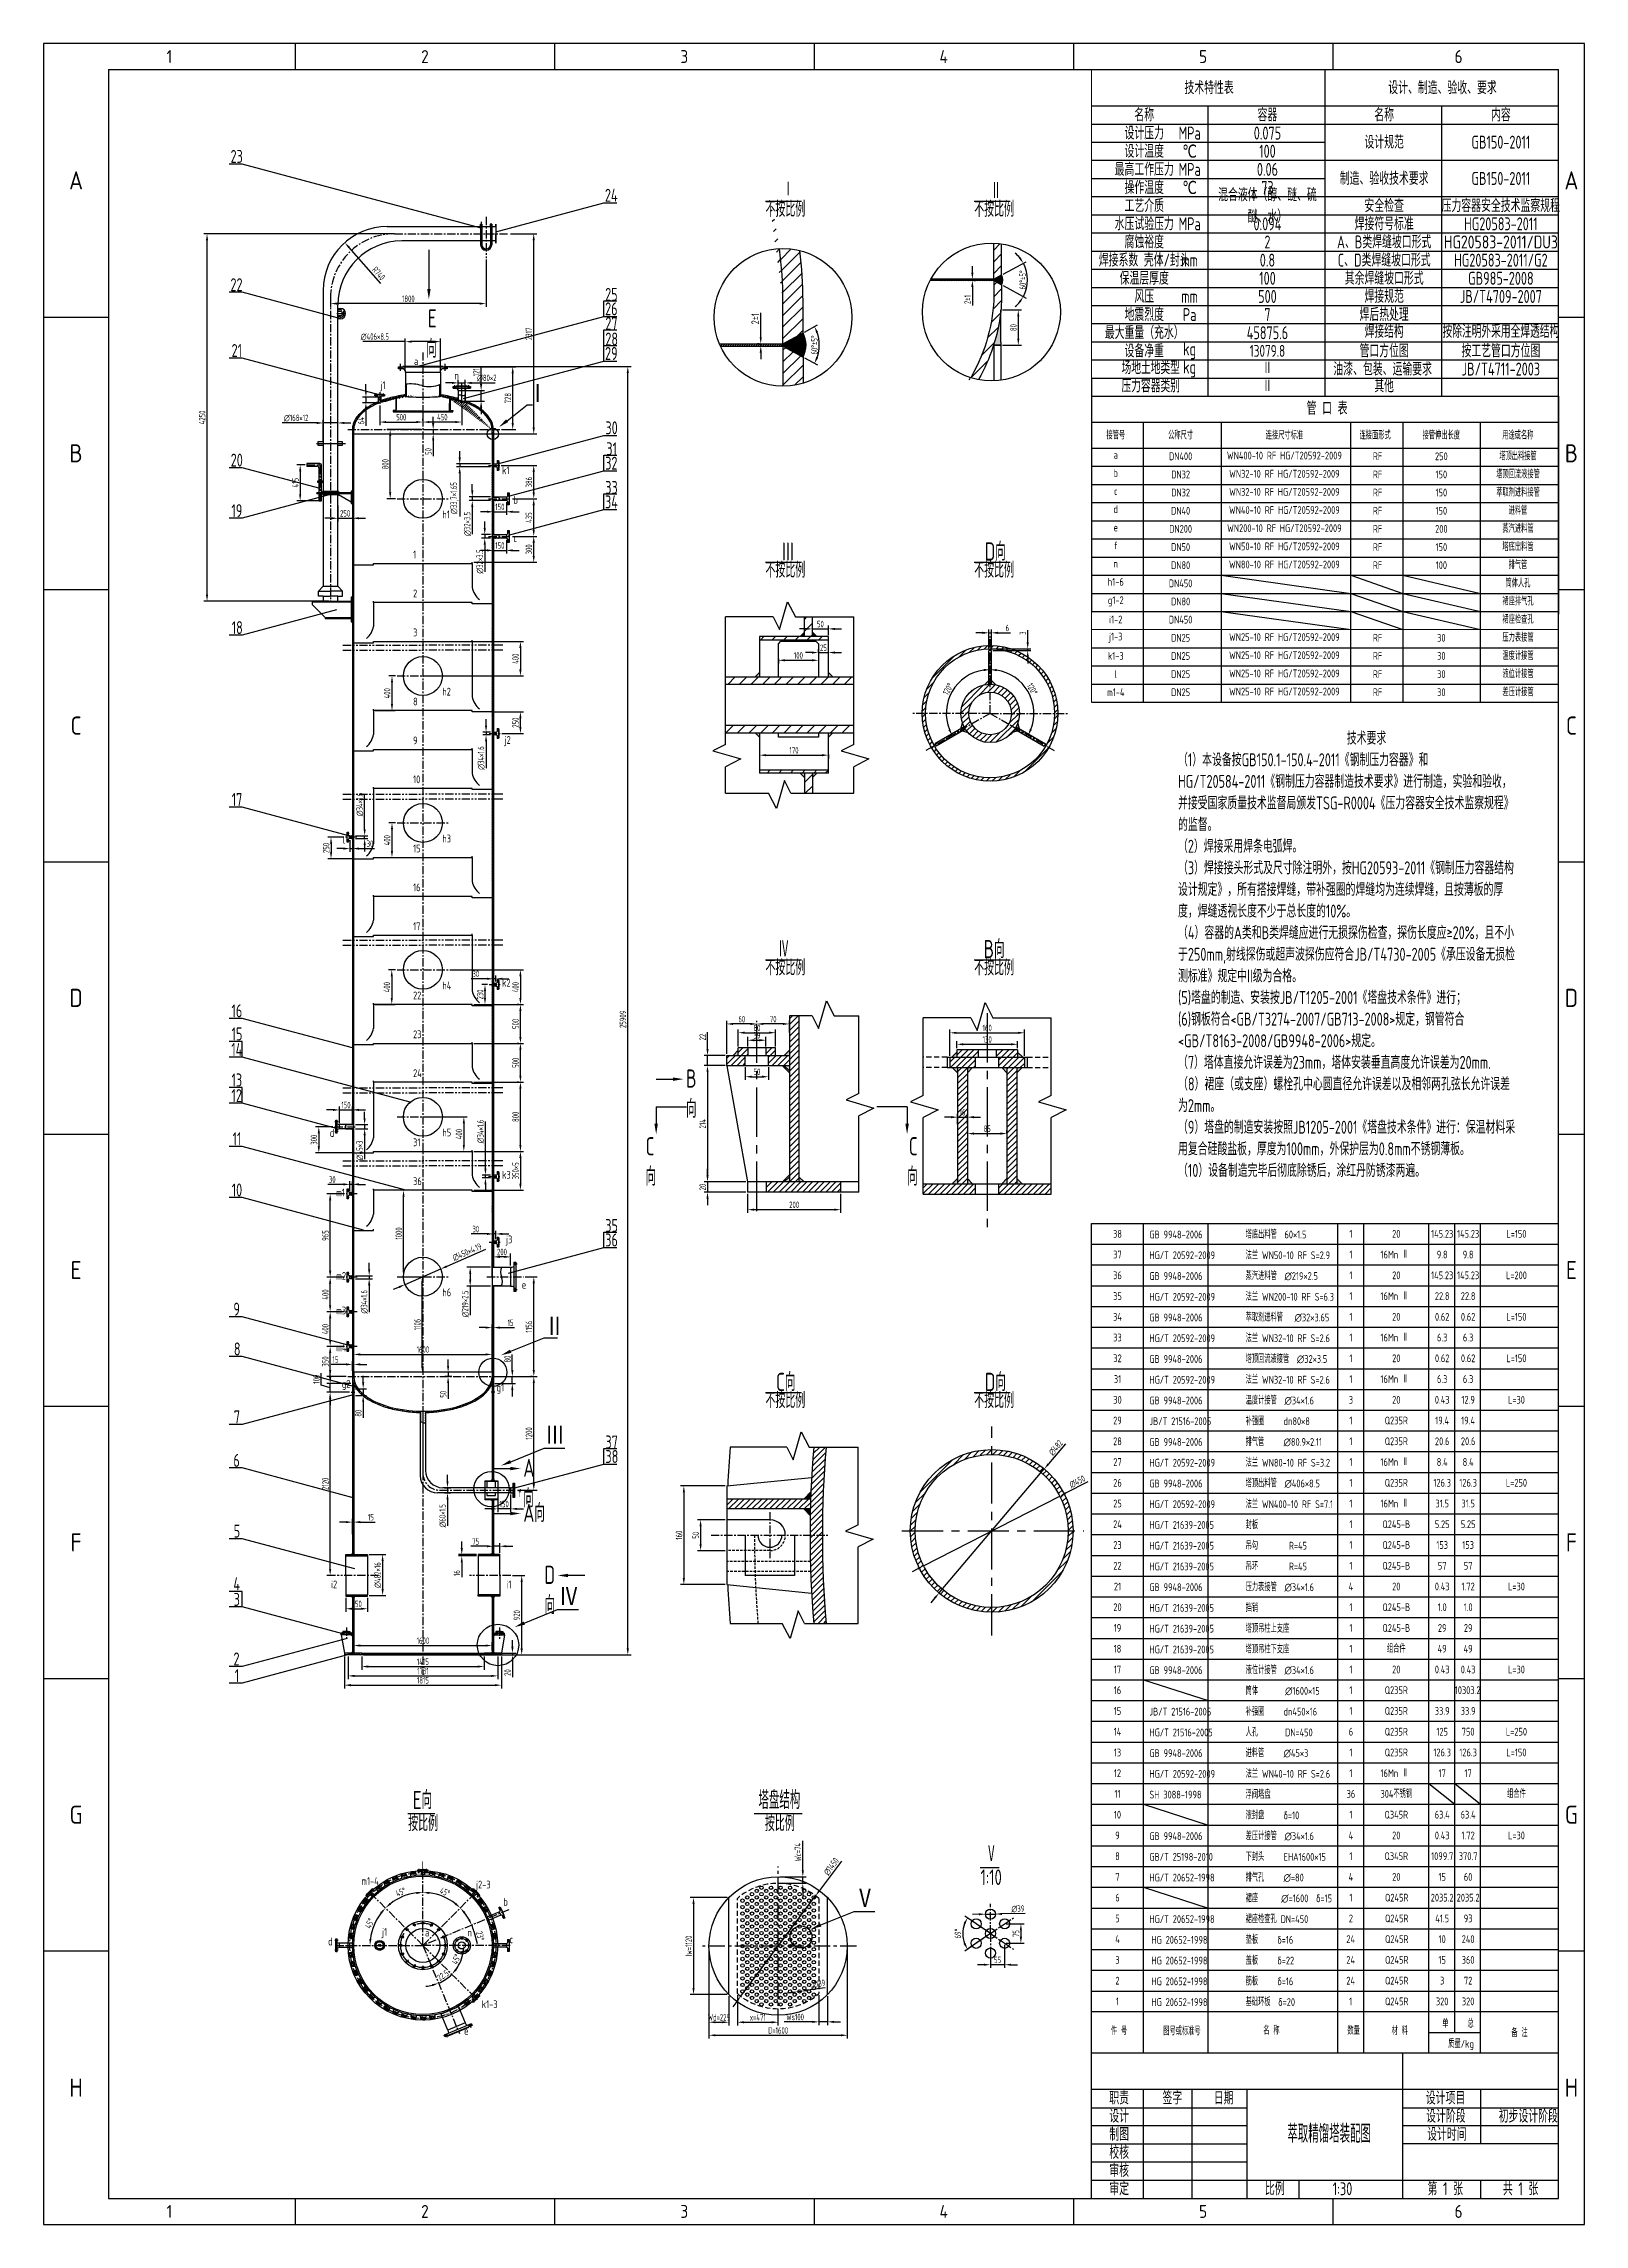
# Model space of a CAD drawing. Header units: millimetres. Extents: x -20118 to 11799, y -1891 to 39516.
# Drawn here: x -20118 to -19524, y 38675 to 39516 of the extents above; entities outside this region: 255.
import ezdxf
from ezdxf.enums import TextEntityAlignment as Align

# ---------------------------------------------------------------- set-up
doc = ezdxf.new("R2010")
doc.units = ezdxf.units.MM
for name, pattern in [('CENTER', [50.8, 31.75, -6.35, 6.35, -6.35]), ('CENTER2', [28.575, 19.05, -3.175, 3.175, -3.175]), ('JIS_02_2.0', [3, 2, -1]), ('PHANTOM', [63.5, 31.75, -6.35, 6.35, -6.35, 6.35, -6.35])]:
    doc.linetypes.add(name, pattern=pattern)
for name, color, linetype in [('1', 130, 'Continuous'), ('5', 90, 'Continuous'), ('6', 170, 'PHANTOM'), ('7', 220, 'JIS_02_2.0'), ('8', 50, 'Continuous'), ('点划线', 20, 'CENTER'), ('点划线1', 1, 'CENTER2')]:
    doc.layers.add(name, color=color, linetype=linetype)
doc.layers.add('内框', color=7, linetype='Continuous', lineweight=80)
doc.styles.add('10', font='gbenor.shx', dxfattribs={"height": 3, "bigfont": 'gbcbig.shx'})
doc.styles.add('6', font='gbenor.shx', dxfattribs={"width": 0.8, "height": 6, "bigfont": 'gbcbig.shx'})
doc.styles.add('7', font='gbenor.shx', dxfattribs={"width": 0.8, "height": 7, "bigfont": 'gbcbig.shx'})
doc.styles.get("Standard").update_dxf_attribs({"font": 'gbenor.shx', "width": 0.7, "bigfont": 'gbcbig.shx'})
doc.styles.add('图名7', font='gbenor.shx', dxfattribs={"width": 0.8, "height": 7, "bigfont": 'gbcbig.shx'})
doc.styles.add('图纸中的数字及字母', font='gbenor.shx', dxfattribs={"width": 0.8, "height": 3, "bigfont": 'gbcbig.shx'})
doc.styles.add('表中的文字3', font='gbenor.shx', dxfattribs={"width": 0.8, "height": 3, "bigfont": 'gbcbig.shx'})
doc.styles.add('表格中的文字5', font='gbenor.shx', dxfattribs={"width": 0.8, "height": 5, "bigfont": 'gbcbig.shx'})
doc.dimstyles.new('NBUT接管', dxfattribs={"dimtxt": 2.5, "dimasz": 2.5, "dimexe": 1.25, "dimexo": 0.625, "dimtad": 1, "dimdec": 1, "dimlfac": 30, "dimtxsty": 'Standard', "dimcen": 2.5, "dimadec": 0, "dimazin": 0, "dimtfac": 1, "dimtdec": 1, "dimtmove": 0, "dimatfit": 3, "dimfxl": 1, "dimarcsym": 0})
doc.dimstyles.new('NBUT接管2', dxfattribs={"dimtxt": 2.5, "dimasz": 2.5, "dimexe": 1.25, "dimexo": 0.625, "dimtad": 1, "dimdec": 1, "dimlfac": 30, "dimtxsty": 'Standard', "dimcen": 2.5, "dimadec": 0, "dimazin": 0, "dimtfac": 1, "dimtdec": 1, "dimtmove": 0, "dimatfit": 3, "dimfxl": 1, "dimarcsym": 0})
doc.dimstyles.new('NUBT', dxfattribs={"dimtxt": 2.5, "dimasz": 2.5, "dimexe": 1.25, "dimexo": 0.625, "dimtad": 1, "dimdec": 0, "dimlfac": 30, "dimtxsty": 'Standard', "dimcen": 2.5, "dimadec": 0, "dimazin": 0, "dimtfac": 1, "dimtdec": 0, "dimtmove": 0, "dimatfit": 3, "dimfxl": 1, "dimarcsym": 0})
doc.dimstyles.new('NUBT3', dxfattribs={"dimtxt": 2.5, "dimasz": 2.5, "dimexe": 1.25, "dimexo": 0.625, "dimtad": 1, "dimdec": 1, "dimlfac": 10, "dimtxsty": 'Standard', "dimcen": 2.5, "dimadec": 0, "dimazin": 0, "dimtfac": 1, "dimtdec": 1, "dimtmove": 0, "dimatfit": 3, "dimfxl": 1, "dimarcsym": 0})
pattern_1 = [(45, (-19896.6519, 38047.1565), (-0.2245064, 0.2245064), [])]
pattern_2 = [(45, (-19896.65189, 38047.15651), (-0.149670935, 0.149670935), [])]
pattern_3 = [(45, (-19896.65189, 38047.14651), (-0.149670935, 0.149670935), [])]
pattern_4 = [(45, (-63.238, 40.5162), (-0.449012806, 0.449012806), [])]
pattern_5 = [(45, (-63.23798, 40.5162), (-0.224506403, 0.224506403), [])]
pattern_6 = [(45, (-63.23798, 40.51622), (-0.1122532015, 0.1122532015), [])]
pattern_7 = [(45, (-25.76, 57.44), (-11.22532, 11.22532), [])]
pattern_8 = [(45, (-25.7607, 57.4403), (-2.24506403, 2.24506403), [])]
pattern_9 = [(45, (0, -22.3168), (-1.122532015, 1.122532015), [])]
pattern_10 = [(45, (0, -51.5994), (-1.122532015, 1.122532015), [])]
pattern_11 = [(45, (0, -93.7038), (-1.122532015, 1.122532015), [])]

msp = doc.modelspace()

# ---------------------------------------------------------------- texts
at = {"style": '图纸中的数字及字母', "width": 0.8}
for s, p in [('38', (-19704.2964, 39057.4563)), ('1', (-19614.2964, 39057.4563)), ('20', (-19596.7964, 39057.4563)), ('145.23', (-19579.1148, 39057.4563)), ('145.23', (-19569.1148, 39057.4563)), ('L=150', (-19550.4781, 39057.4563)), ('37', (-19704.2964, 39049.4563)), ('1', (-19614.2964, 39049.4563)), ('16Mn Ⅱ ', (-19596.7964, 39049.4563)), ('9.8', (-19579.1148, 39049.4563)), ('9.8', (-19569.1148, 39049.4563)), ('36', (-19704.2964, 39041.4563)), ('1', (-19614.2964, 39041.4563)), ('20', (-19596.7964, 39041.4563)), ('145.23', (-19579.1148, 39041.4563)), ('145.23', (-19569.1148, 39041.4563)), ('L=200', (-19550.4781, 39041.4563)), ('35', (-19704.2964, 39033.4563)), ('1', (-19614.2964, 39033.4563)), ('16Mn Ⅱ ', (-19596.7964, 39033.4563)), ('22.8', (-19579.1148, 39033.4563)), ('22.8', (-19569.1148, 39033.4563)), ('34', (-19704.2964, 39025.4563)), ('1', (-19614.2964, 39025.4563)), ('20', (-19596.7964, 39025.4563)), ('0.62', (-19579.1148, 39025.4563)), ('0.62', (-19569.1148, 39025.4563)), ('L=150', (-19550.4781, 39025.4563)), ('33', (-19704.2964, 39017.4563)), ('1', (-19614.2964, 39017.4563)), ('16Mn Ⅱ ', (-19596.7964, 39017.4563)), ('6.3', (-19579.1148, 39017.4563)), ('6.3', (-19569.1148, 39017.4563)), ('32', (-19704.2964, 39009.4563)), ('1', (-19614.2964, 39009.4563)), ('20', (-19596.7964, 39009.4563)), ('0.62', (-19579.1148, 39009.4563)), ('0.62', (-19569.1148, 39009.4563)), ('L=150', (-19550.4781, 39009.4563)), ('31', (-19704.2964, 39001.4563)), ('1', (-19614.2964, 39001.4563)), ('16Mn Ⅱ ', (-19596.7964, 39001.4563)), ('6.3', (-19579.1148, 39001.4563)), ('6.3', (-19569.1148, 39001.4563)), ('30', (-19704.2964, 38993.4563)), ('3', (-19614.2964, 38993.4563)), ('20', (-19596.7964, 38993.4563)), ('0.43', (-19579.1148, 38993.4563)), ('12.9', (-19569.1148, 38993.4563)), ('L=30', (-19550.4781, 38993.4563)), ('29', (-19704.2964, 38985.4563)), ('1', (-19614.2964, 38985.4563)), ('Q235R', (-19596.7964, 38985.4563)), ('19.4', (-19579.1148, 38985.4563)), ('19.4', (-19569.1148, 38985.4563)), ('28', (-19704.2964, 38977.4563)), ('1', (-19614.2964, 38977.4563)), ('Q235R', (-19596.7964, 38977.4563)), ('20.6', (-19579.1148, 38977.4563)), ('20.6', (-19569.1148, 38977.4563)), ('27', (-19704.2964, 38969.4563)), ('1', (-19614.2964, 38969.4563)), ('16Mn Ⅱ ', (-19596.7964, 38969.4563)), ('8.4', (-19579.1148, 38969.4563)), ('8.4', (-19569.1148, 38969.4563)), ('26', (-19704.2964, 38961.4563)), ('1', (-19614.2964, 38961.4563)), ('Q235R', (-19596.7964, 38961.4563)), ('126.3', (-19579.1148, 38961.4563)), ('126.3', (-19569.1148, 38961.4563)), ('L=250', (-19550.4781, 38961.4563)), ('24', (-19704.2964, 38945.4563)), ('25', (-19704.2964, 38953.4563)), ('1', (-19614.2964, 38953.4563)), ('1', (-19614.2964, 38945.4563)), ('16Mn Ⅱ ', (-19596.7964, 38953.4563)), ('Q245-B', (-19596.7964, 38945.4563)), ('5.25', (-19579.1148, 38945.4563)), ('31.5', (-19579.1148, 38953.4563)), ('5.25', (-19569.1148, 38945.4563)), ('31.5', (-19569.1148, 38953.4563)), ('23', (-19704.2964, 38937.4563)), ('1', (-19614.2964, 38937.4563)), ('Q245-B', (-19596.7964, 38937.4563)), ('153', (-19579.1148, 38937.4563)), ('153', (-19569.1148, 38937.4563)), ('22', (-19704.2964, 38929.4563)), ('1', (-19614.2964, 38929.4563)), ('Q245-B', (-19596.7964, 38929.4563)), ('57', (-19579.1148, 38929.4563)), ('57', (-19569.1148, 38929.4563)), ('21', (-19704.2964, 38921.4563)), ('4', (-19614.2964, 38921.4563)), ('20', (-19596.7964, 38921.4563)), ('0.43', (-19579.1148, 38921.4563)), ('1.72', (-19569.1148, 38921.4563)), ('L=30', (-19550.4781, 38921.4563)), ('20', (-19704.2964, 38913.4563)), ('1', (-19614.2964, 38913.4563)), ('1', (-19614.2964, 38913.4563)), ('Q245-B', (-19596.7964, 38913.4563)), ('1.0', (-19579.1148, 38913.4563)), ('1.0', (-19569.1148, 38913.4563)), ('19', (-19704.2964, 38905.4563)), ('1', (-19614.2964, 38905.4563)), ('1', (-19614.2964, 38905.4563)), ('Q245-B', (-19596.7964, 38905.4563)), ('29', (-19579.1148, 38905.4563)), ('29', (-19569.1148, 38905.4563)), ('18', (-19704.2964, 38897.4563)), ('1', (-19614.2964, 38897.4563)), ('组合件', (-19596.7964, 38897.4563)), ('49', (-19579.1148, 38897.4563)), ('49', (-19569.1148, 38897.4563)), ('17', (-19704.2964, 38889.4563)), ('1', (-19614.2964, 38889.4563)), ('20', (-19596.7964, 38889.4563)), ('0.43', (-19579.1148, 38889.4563)), ('0.43', (-19569.1148, 38889.4563)), ('L=30', (-19550.4781, 38889.4563)), ('16', (-19704.2964, 38881.4563)), ('1', (-19614.2964, 38881.4563)), ('Q235R', (-19596.7964, 38881.4563)), ('10303.2', (-19569.2964, 38881.4563)), ('15', (-19704.2964, 38873.4563)), ('1', (-19614.2964, 38873.4563)), ('Q235R', (-19596.7964, 38873.4563)), ('33.9', (-19579.1148, 38873.4563)), ('33.9', (-19569.1148, 38873.4563)), ('14', (-19704.2964, 38865.4563)), ('6', (-19614.2964, 38865.4563)), ('Q235R', (-19596.7964, 38865.4563)), ('125', (-19579.1148, 38865.4563)), ('750', (-19569.1148, 38865.4563)), ('L=250', (-19550.4781, 38865.4563)), ('13', (-19704.2964, 38857.4563)), ('1', (-19614.2964, 38857.4563)), ('Q235R', (-19596.7964, 38857.4563)), ('126.3', (-19579.1148, 38857.4563)), ('126.3', (-19569.1148, 38857.4563)), ('L=150', (-19550.4781, 38857.4563)), ('12', (-19704.2964, 38849.4563)), ('1', (-19614.2964, 38849.4563)), ('16Mn Ⅱ ', (-19596.7964, 38849.4563)), ('17', (-19579.1148, 38849.4563)), ('17', (-19569.1148, 38849.4563)), ('11', (-19704.2964, 38841.4563)), ('36', (-19614.2964, 38841.4563)), ('304不锈钢', (-19596.7964, 38841.4563)), ('组合件', (-19550.4781, 38841.4563)), ('10', (-19704.2964, 38833.4563)), ('1', (-19614.2964, 38833.4563)), ('Q345R', (-19596.7964, 38833.4563)), ('63.4', (-19579.1148, 38833.4563)), ('63.4', (-19569.1148, 38833.4563)), ('9', (-19704.2964, 38825.4563)), ('4', (-19614.2964, 38825.4563)), ('20', (-19596.7964, 38825.4563)), ('0.43', (-19579.1148, 38825.4563)), ('1.72', (-19569.1148, 38825.4563)), ('L=30', (-19550.4781, 38825.4563)), ('8', (-19704.2964, 38817.4563)), ('1', (-19614.2964, 38817.4563)), ('Q345R', (-19596.7964, 38817.4563)), ('1099.7', (-19579.1148, 38817.4563)), ('370.7', (-19569.1148, 38817.4563)), ('7', (-19704.2964, 38809.4563)), ('4', (-19614.2964, 38809.4563)), ('20', (-19596.7964, 38809.4563)), ('15', (-19579.1148, 38809.4563)), ('60', (-19569.1148, 38809.4563)), ('6', (-19704.2964, 38801.4563)), ('1', (-19614.2964, 38801.4563)), ('Q245R', (-19596.6268, 38801.4563)), ('2035.2', (-19579.1148, 38801.4563)), ('2035.2', (-19569.1148, 38801.4563)), ('4', (-19704.2964, 38785.4563)), ('5', (-19704.2964, 38793.4563)), ('24', (-19614.3925, 38785.4563)), ('2', (-19614.2964, 38793.4563)), ('Q245R', (-19596.6268, 38793.4563)), ('Q245R', (-19596.6268, 38785.4563)), ('41.5', (-19579.1148, 38793.4563)), ('10', (-19579.1148, 38785.4563)), ('240', (-19569.1148, 38785.4563)), ('93', (-19569.1148, 38793.4563)), ('3', (-19704.2964, 38777.4563)), ('24', (-19614.3925, 38777.4563)), ('Q245R', (-19596.6268, 38777.4563)), ('15', (-19579.1148, 38777.4563)), ('360', (-19569.1148, 38777.4563)), ('2', (-19704.2964, 38769.4563)), ('24', (-19614.3925, 38769.4563)), ('Q245R', (-19596.6268, 38769.4563)), ('3', (-19579.1148, 38769.4563)), ('72', (-19569.1148, 38769.4563)), ('1', (-19704.2964, 38761.4563)), ('1', (-19614.3925, 38761.4563)), ('Q245R', (-19596.6268, 38761.4563)), ('320', (-19579.1148, 38761.4563)), ('320', (-19569.1148, 38761.4563))]:
    msp.add_text(s, height=3, dxfattribs=at).set_placement(p, align=Align.MIDDLE_CENTER)
for s, p in [('GB 9948-2006', (-19691.9811, 39055.6905)), ('塔底出料管  60×1.5', (-19654.8866, 39055.6905)), ('HG/T 20592-2009', (-19691.9811, 39047.6905)), ('法兰 WN50-10 RF S=2.9', (-19654.8866, 39047.6905)), ('GB 9948-2006', (-19691.9811, 39039.6905)), ('蒸汽进料管  ∅219×2.5', (-19654.8866, 39039.6905)), ('HG/T 20592-2009', (-19691.9811, 39031.6905)), ('法兰 WN200-10 RF S=6.3', (-19654.8866, 39031.6905)), ('GB 9948-2006', (-19691.9811, 39023.6905)), ('萃取剂进料管   ∅32×3.65', (-19654.8866, 39023.6905)), ('HG/T 20592-2009', (-19691.9811, 39015.6905)), ('法兰 WN32-10 RF S=2.6', (-19654.8866, 39015.6905)), ('GB 9948-2006', (-19691.9811, 39007.6905)), ('塔顶回流液接管  ∅32×3.5', (-19654.8866, 39007.6905)), ('HG/T 20592-2009', (-19691.9811, 38999.6905)), ('法兰 WN32-10 RF S=2.6', (-19654.8866, 38999.6905)), ('GB 9948-2006', (-19691.9811, 38991.6905)), ('温度计接管  ∅34×1.6', (-19654.8866, 38991.6905)), ('JB/T 21516-2005', (-19691.9811, 38983.6905)), ('补强圈     dn80×8', (-19654.8866, 38983.6905)), ('GB 9948-2006', (-19691.9811, 38975.6905)), ('排气管     ∅80.9×2.11', (-19654.8866, 38975.6905)), ('HG/T 20592-2009', (-19691.9811, 38967.6905)), ('法兰 WN80-10 RF S=3.2', (-19654.8866, 38967.6905)), ('GB 9948-2006', (-19691.9811, 38959.6905)), ('塔顶出料管  ∅406×8.5', (-19654.8866, 38959.6905)), ('HG/T 20592-2009', (-19691.9811, 38951.6905)), ('封板', (-19654.8866, 38943.6905)), ('法兰 WN400-10 RF S=7.1', (-19654.8866, 38951.6905)), ('HG/T 21639-2005', (-19691.9811, 38943.6905)), ('HG/T 21639-2005', (-19691.9811, 38935.6905)), ('吊勾        R=45', (-19654.8866, 38935.6905)), ('HG/T 21639-2005', (-19691.9811, 38927.6905)), ('吊环        R=45', (-19654.8866, 38927.6905)), ('GB 9948-2006', (-19691.9811, 38919.6905)), ('压力表接管  ∅34×1.6', (-19654.8866, 38919.6905)), ('HG/T 21639-2005', (-19691.9811, 38911.6905)), ('挡销', (-19654.8866, 38911.6905)), ('HG/T 21639-2005', (-19691.9811, 38903.6905)), ('塔顶吊柱上支座  ', (-19654.8866, 38903.6905)), ('HG/T 21639-2005', (-19691.9811, 38895.6905)), ('塔顶吊柱下支座  ', (-19654.8866, 38895.6905)), ('GB 9948-2006', (-19691.9811, 38887.6905)), ('液位计接管  ∅34×1.6', (-19654.8866, 38887.6905)), ('筒体       ∅1600×15', (-19654.8866, 38879.6905)), ('JB/T 21516-2005', (-19691.9811, 38871.6905)), ('补强圈     dn450×16', (-19654.8866, 38871.6905)), ('HG/T 21516-2005', (-19691.9811, 38863.6905)), ('人孔       DN=450 ', (-19654.8866, 38863.6905)), ('GB 9948-2006', (-19691.9811, 38855.6905)), ('进料管     ∅45×3', (-19654.8866, 38855.6905)), ('HG/T 20592-2009', (-19691.9811, 38847.6905)), ('法兰 WN40-10 RF S=2.6', (-19654.8866, 38847.6905)), ('SH 3088-1998', (-19691.9811, 38839.6905)), ('浮阀塔盘', (-19654.8866, 38839.6905)), ('液封盘     δ=10', (-19654.8866, 38831.6905)), ('GB 9948-2006', (-19691.9811, 38823.6905)), ('差压计接管  ∅34×1.6', (-19654.8866, 38823.6905)), ('GB/T 25198-2010', (-19691.9811, 38815.6905)), ('下封头     EHA1600×15', (-19654.8866, 38815.6905)), ('HG/T 20652-1998', (-19691.9811, 38807.6905)), ('排气孔     ∅=80', (-19654.8866, 38807.6905)), ('裙座      ∅=1600  δ=15', (-19654.8866, 38799.6905)), ('HG/T 20652-1998', (-19691.9811, 38791.6905)), ('裙座检查孔 DN=450', (-19654.8866, 38791.6905)), ('垫板     δ=16', (-19654.8866, 38783.6905)), ('HG 20652-1998', (-19691.2228, 38783.6905)), ('HG 20652-1998', (-19691.2228, 38775.6905)), ('盖板     δ=22', (-19654.8866, 38775.6905)), ('HG 20652-1998', (-19691.2228, 38767.6905)), ('筋板     δ=16', (-19654.8866, 38767.6905)), ('HG 20652-1998', (-19691.2228, 38759.6905)), ('基础环板  δ=20   ', (-19654.8866, 38759.6905)), ('单', (-19579.1091, 38751.369)), ('总', (-19569.3794, 38751.369)), ('件 号', (-19706.8181, 38748.4828)), ('图号或标准号', (-19686.6531, 38748.4456)), ('名 称 ', (-19648.0931, 38748.6929)), ('数量', (-19615.661, 38748.6497)), ('材 料', (-19598.6182, 38748.5694)), ('质量/kg', (-19576.7828, 38743.5922)), ('备 注', (-19552.4235, 38747.7978))]:
    msp.add_text(s, height=3, dxfattribs=at).set_placement(p)
for s, insert, char_height, width, attachment_point, style in [('1', (-20069.7964, 39511.4563), 5, 10, 5, '10'), ('2', (-19971.2964, 39511.4563), 5, 10, 5, '10'), ('3', (-19871.2964, 39511.4563), 5, 10, 5, '10'), ('4', (-19771.2964, 39511.4563), 5, 10, 5, '10'), ('5', (-19671.2964, 39511.4563), 5, 10, 5, '10'), ('6', (-19572.7964, 39511.4563), 5, 10, 5, '10'), ('技术特性表', (-19668.9795, 39499.4563), 5, 90, 5, '表格中的文字5'), ('设计、制造、验收、要求', (-19578.9795, 39499.4563), 5, 90, 5, '表格中的文字5'), ('设计压力', (-19693.9795, 39481.9563), 5, 40, 5, '表格中的文字5'), ('名称', (-19693.9795, 39488.9563), 5, 30, 5, '表格中的文字5'), ('容器', (-19646.4795, 39488.9563), 5, 45, 5, '表格中的文字5'), ('名称', (-19601.4795, 39488.9563), 5, 45, 5, '表格中的文字5'), ('内容', (-19556.4795, 39488.9563), 5, 45, 5, '表格中的文字5'), ('设计温度', (-19693.9795, 39474.9563), 5, 40, 5, '表格中的文字5'), ('MPa', (-19676.4795, 39481.9563), 5, 40, 5, '表格中的文字5'), ('℃', (-19676.4795, 39474.9563), 5, 40, 5, '表格中的文字5'), ('0.075', (-19646.4795, 39481.9563), 5, 40, 5, '表格中的文字5'), ('100', (-19646.4795, 39474.9563), 5, 40, 5, '表格中的文字5'), ('设计规范', (-19601.4795, 39478.4563), 5, 40, 5, '表格中的文字5'), ('GB150-2011', (-19556.4795, 39478.4563), 5, 40, 5, '表格中的文字5'), ('最高工作压力', (-19693.9795, 39467.9563), 5, 40, 5, '表格中的文字5'), ('MPa', (-19676.4795, 39467.9563), 5, 40, 5, '表格中的文字5'), ('0.06', (-19646.4795, 39467.9563), 5, 40, 5, '表格中的文字5'), ('A', (-20105.7964, 39463.7063), 7, 25, 5, '10'), ('Ⅰ', (-19833.2283, 39463.4288), 6, 2.326231, 1, '6'), ('Ⅱ', (-19753.183, 39463.2705), 7, 2.326231, 1, '7'), ('操作温度', (-19693.9795, 39460.9563), 5, 40, 5, '表格中的文字5'), ('℃', (-19676.4795, 39460.9563), 5, 40, 5, '表格中的文字5'), ('73', (-19646.4795, 39460.9563), 5, 40, 5, '表格中的文字5'), ('制造、验收技术要求', (-19601.4795, 39464.4563), 5, 40, 5, '表格中的文字5'), ('GB150-2011', (-19556.4795, 39464.4563), 5, 40, 5, '表格中的文字5'), ('A', (-19529.2964, 39463.7063), 7, 10, 5, '10'), ('不按比例', (-19840.0196, 39455.6389), 6, 35.946004, 1, '6'), ('不按比例', (-19759.5473, 39455.6389), 6, 35.946004, 1, '6'), ('工艺介质', (-19693.9795, 39453.9563), 5, 40, 5, '表格中的文字5'), ('混合液体（醇、醚、硫醚、水）', (-19646.4795, 39453.9563), 5, 40, 5, '表格中的文字5'), ('安全检查', (-19601.4795, 39453.9563), 5, 40, 5, '表格中的文字5'), ('{\\W0.8;压力容器安全技术监察规程}', (-19556.5312, 39453.9563), 5, 52.384095, 5, '表格中的文字5'), ('水压试验压力', (-19693.9795, 39446.9563), 5, 40, 5, '表格中的文字5'), ('腐蚀裕度', (-19693.9795, 39439.9563), 5, 40, 5, '表格中的文字5'), ('MPa', (-19676.4795, 39446.9563), 5, 40, 5, '表格中的文字5'), ('0.094', (-19646.4795, 39446.9563), 5, 40, 5, '表格中的文字5'), ('A、B类焊缝坡口形式', (-19601.4795, 39439.9563), 5, 40, 5, '表格中的文字5'), ('焊接符号标准', (-19601.4795, 39446.9563), 5, 40, 5, '表格中的文字5'), ('HG20583-2011', (-19556.4795, 39446.9563), 5, 40, 5, '表格中的文字5'), ('{\\W0.8;焊接系数 壳体/封头}', (-19693.9795, 39432.9563), 5, 40.362896, 5, '表格中的文字5'), ('0.8', (-19646.4795, 39432.9563), 5, 40, 5, '表格中的文字5'), ('2', (-19646.4795, 39439.9563), 5, 40, 5, '表格中的文字5'), ('C、D类焊缝坡口形式', (-19601.4795, 39432.9563), 5, 40, 5, '表格中的文字5'), ('{\\W0.9;HG20583-2011/DU3}', (-19556.4795, 39439.9563), 5, 40, 5, '表格中的文字5'), ('HG20583-2011/G2', (-19556.4795, 39432.9563), 5, 40, 5, '表格中的文字5'), ('保温层厚度', (-19693.9795, 39425.9563), 5, 40, 5, '表格中的文字5'), ('mm', (-19676.4795, 39432.9563), 5, 40, 5, '表格中的文字5'), ('100', (-19646.4795, 39425.9563), 5, 40, 5, '表格中的文字5'), ('其余焊缝坡口形式', (-19601.4795, 39425.9563), 5, 40, 5, '表格中的文字5'), ('GB985-2008', (-19556.4795, 39425.9563), 5, 40, 5, '表格中的文字5'), ('风压', (-19693.9795, 39418.9563), 5, 40, 5, '表格中的文字5'), ('mm', (-19676.4795, 39418.9563), 5, 40, 5, '表格中的文字5'), ('500', (-19646.4795, 39418.9563), 5, 40, 5, '表格中的文字5'), ('焊接规范', (-19601.4795, 39418.9563), 5, 40, 5, '表格中的文字5'), ('JB/T4709-2007', (-19556.4795, 39418.9563), 5, 40, 5, '表格中的文字5'), ('地震烈度', (-19693.9795, 39411.9563), 5, 40, 5, '表格中的文字5'), ('Pa', (-19676.4795, 39411.9563), 5, 40, 5, '表格中的文字5'), ('7', (-19646.4795, 39411.9563), 5, 40, 5, '表格中的文字5'), ('焊后热处理', (-19601.4795, 39411.9563), 5, 40, 5, '表格中的文字5'), ('最大重量（充水）', (-19693.9795, 39404.9563), 5, 40, 5, '表格中的文字5'), ('设备净重', (-19693.9795, 39397.9563), 5, 40, 5, '表格中的文字5'), ('kg', (-19676.4795, 39397.9563), 5, 40, 5, '表格中的文字5'), ('45875.6', (-19646.4795, 39404.9563), 5, 40, 5, '表格中的文字5'), ('管口方位图', (-19601.4795, 39397.9563), 5, 40, 5, '表格中的文字5'), ('{\\W1;焊接结构}', (-19601.4795, 39405.4563), 5, 45, 5, '表格中的文字5'), ('{\\W1;按除注明外采用全焊透结构}', (-19556.4795, 39405.4563), 5, 45, 5, '表格中的文字5'), ('按工艺管口方位图', (-19556.4795, 39397.9563), 5, 40, 5, '表格中的文字5'), ('a', (-19975.5011, 39395.4779), 3, 2.864403, 1, '图纸中的数字及字母'), ('{\\W1;场地土地类型}', (-19691.4795, 39391.4563), 5, 45, 5, '表格中的文字5'), ('kg', (-19676.4795, 39390.9563), 5, 40, 5, '表格中的文字5'), ('{\\H0.91667x;13079.8}', (-19646.4795, 39397.9563), 5, 40, 5, '表格中的文字5'), ('{\\W1;Ⅱ}', (-19646.4795, 39391.4563), 5, 45, 5, '表格中的文字5'), ('油漆、包装、运输要求', (-19602.0611, 39390.9563), 5, 43.0888, 5, '表格中的文字5'), ('JB/T4711-2003', (-19556.4795, 39390.9563), 5, 40, 5, '表格中的文字5'), ('j1', (-19988.4022, 39386.2319), 3, 2.864403, 1, '图纸中的数字及字母'), ('n', (-19959.8791, 39389.9295), 3, 2.864403, 1, '图纸中的数字及字母'), ('{\\W1;压力容器类别}', (-19691.4795, 39384.4563), 5, 45, 5, '表格中的文字5'), ('{\\W1;Ⅱ}', (-19646.4795, 39384.4563), 5, 45, 5, '表格中的文字5'), ('{\\W1;其他}', (-19601.4795, 39384.4563), 5, 45, 5, '表格中的文字5'), ('管 口 表', (-19623.484, 39375.8322), 5, 40, 5, '表格中的文字5'), ('B', (-20105.7964, 39358.4563), 7, 25, 5, '10'), ('接管号', (-19704.9521, 39365.3266), 3, 40, 5, '表中的文字3'), ('DN400', (-19679.9521, 39357.3125), 3, 40, 5, '表中的文字3'), ('公称尺寸', (-19679.9521, 39365.3266), 3, 40, 5, '表中的文字3'), ('WN400-10 RF HG/T20592-2009', (-19639.9521, 39357.5819), 3, 97.892182, 5, '表中的文字3'), ('连接尺寸标准', (-19639.9521, 39365.3266), 3, 40, 5, '表中的文字3'), ('连接面形式', (-19604.9521, 39365.3266), 3, 40, 5, '表中的文字3'), ('RF', (-19604.042, 39357.3125), 3, 40, 5, '表中的文字3'), ('接管伸出长度', (-19579.4571, 39365.3266), 3, 40, 5, '表中的文字3'), ('250', (-19579.4296, 39357.3125), 3, 40, 5, '表中的文字3'), ('塔顶出料接管', (-19549.8856, 39357.3125), 3, 40, 5, '表中的文字3'), ('用途或名称', (-19549.9521, 39365.3266), 3, 40, 5, '表中的文字3'), ('B', (-19529.2964, 39358.4563), 7, 10, 5, '10'), ('k1', (-19941.5367, 39353.3826), 3, 2.864403, 1, '图纸中的数字及字母'), ('\\A1;a', (-19704.9521, 39357.8928), 3, 40, 5, '表中的文字3'), ('\\A1;b', (-19704.9521, 39350.8928), 3, 40, 5, '表中的文字3'), ('DN32', (-19679.9521, 39350.3125), 3, 40, 5, '表中的文字3'), ('WN32-10 RF HG/T20592-2009', (-19639.9521, 39350.5819), 3, 97.892182, 5, '表中的文字3'), ('RF', (-19604.042, 39350.3125), 3, 40, 5, '表中的文字3'), ('150', (-19579.4296, 39350.3125), 3, 40, 5, '表中的文字3'), ('塔顶回流液接管', (-19549.8856, 39350.3125), 3, 40, 5, '表中的文字3'), ('b', (-19937.1847, 39342.0197), 3, 2.864403, 1, '图纸中的数字及字母'), ('\\A1;c', (-19704.9521, 39343.8928), 3, 40, 5, '表中的文字3'), ('DN32', (-19679.9521, 39343.3125), 3, 40, 5, '表中的文字3'), ('WN32-10 RF HG/T20592-2009', (-19639.9521, 39343.5819), 3, 97.892182, 5, '表中的文字3'), ('RF', (-19604.042, 39343.3125), 3, 40, 5, '表中的文字3'), ('150', (-19579.4296, 39343.3125), 3, 40, 5, '表中的文字3'), ('萃取剂进料接管', (-19549.8856, 39343.3125), 3, 40, 5, '表中的文字3'), ('h1', (-19964.612, 39336.3862), 3, 2.864403, 1, '图纸中的数字及字母'), ('\\A1;d', (-19704.9521, 39336.8928), 3, 40, 5, '表中的文字3'), ('DN40', (-19679.9521, 39336.3125), 3, 40, 5, '表中的文字3'), ('WN40-10 RF HG/T20592-2009', (-19639.9521, 39336.5819), 3, 97.892182, 5, '表中的文字3'), ('RF', (-19604.042, 39336.3125), 3, 40, 5, '表中的文字3'), ('150', (-19579.4296, 39336.3125), 3, 40, 5, '表中的文字3'), ('进料管', (-19549.8856, 39336.3125), 3, 40, 5, '表中的文字3'), ('c', (-19937.1847, 39327.212), 3, 2.864403, 1, '图纸中的数字及字母'), ('\\A1;e', (-19704.9521, 39329.8928), 3, 40, 5, '表中的文字3'), ('DN200', (-19679.9521, 39329.3125), 3, 40, 5, '表中的文字3'), ('WN200-10 RF HG/T20592-2009', (-19639.9521, 39329.5819), 3, 97.892182, 5, '表中的文字3'), ('RF', (-19604.042, 39329.3125), 3, 40, 5, '表中的文字3'), ('200', (-19579.4296, 39329.3125), 3, 40, 5, '表中的文字3'), ('蒸汽进料管', (-19549.8856, 39329.3125), 3, 40, 5, '表中的文字3'), ('1', (-19975.8531, 39320.902), 3, 8.219269, 1, '图纸中的数字及字母'), ('不按比例', (-19840.0196, 39316.4789), 6, 35.946004, 1, '6'), ('III', (-19833.6553, 39324.1105), 7, 2.326231, 1, '7'), ('不按比例', (-19759.5473, 39316.4789), 6, 35.946004, 1, '6'), ('D向', (-19755.5262, 39324.1105), 7, 12.887916, 1, '7'), ('\\A1;f', (-19704.9521, 39322.8928), 3, 40, 5, '表中的文字3'), ('DN80', (-19679.9521, 39315.3125), 3, 40, 5, '表中的文字3'), ('DN50', (-19679.9521, 39322.3125), 3, 40, 5, '表中的文字3'), ('WN80-10 RF HG/T20592-2009', (-19639.9521, 39315.5819), 3, 97.892182, 5, '表中的文字3'), ('WN50-10 RF HG/T20592-2009', (-19639.9521, 39322.5819), 3, 97.892182, 5, '表中的文字3'), ('RF', (-19604.042, 39322.3125), 3, 40, 5, '表中的文字3'), ('RF', (-19604.042, 39315.3125), 3, 40, 5, '表中的文字3'), ('150', (-19579.4296, 39322.3125), 3, 40, 5, '表中的文字3'), ('100', (-19579.4296, 39315.3125), 3, 40, 5, '表中的文字3'), ('塔底出料管', (-19549.8856, 39322.3125), 3, 40, 5, '表中的文字3'), ('排气管', (-19549.8856, 39315.3125), 3, 40, 5, '表中的文字3'), ('\\A1;h1-6', (-19704.9521, 39308.8928), 3, 40, 5, '表中的文字3'), ('\\A1;n', (-19704.9521, 39315.8928), 3, 40, 5, '表中的文字3'), ('DN450', (-19679.9521, 39308.3125), 3, 40, 5, '表中的文字3'), ('筒体人孔', (-19549.8856, 39308.3125), 3, 40, 5, '表中的文字3'), ('2', (-19975.8531, 39305.902), 3, 8.219269, 1, '图纸中的数字及字母'), ('\\A1;g1-2', (-19704.9521, 39301.359), 3, 40, 5, '表中的文字3'), ('DN80', (-19679.9521, 39301.3125), 3, 40, 5, '表中的文字3'), ('裙座排气孔', (-19549.8856, 39301.3125), 3, 40, 5, '表中的文字3'), ('\\A1;i1-2', (-19704.9521, 39294.359), 3, 40, 5, '表中的文字3'), ('DN450', (-19679.9521, 39294.3125), 3, 40, 5, '表中的文字3'), ('裙座检查孔', (-19549.8856, 39294.3125), 3, 40, 5, '表中的文字3'), ('3', (-19975.8531, 39290.902), 3, 8.219269, 1, '图纸中的数字及字母'), ('\\A1;j1-3', (-19704.9521, 39287.3129), 3, 40, 5, '表中的文字3'), ('DN25', (-19679.9521, 39287.3125), 3, 40, 5, '表中的文字3'), ('WN25-10 RF HG/T20592-2009', (-19639.9521, 39287.5819), 3, 97.892182, 5, '表中的文字3'), ('RF', (-19604.042, 39287.3125), 3, 40, 5, '表中的文字3'), ('30', (-19579.4296, 39287.3125), 3, 40, 5, '表中的文字3'), ('压力表接管', (-19549.8856, 39287.3125), 3, 40, 5, '表中的文字3'), ('\\A1;k1-3', (-19704.9521, 39280.3129), 3, 40, 5, '表中的文字3'), ('\\A1;l', (-19704.9521, 39273.3129), 3, 40, 5, '表中的文字3'), ('DN25', (-19679.9521, 39280.3125), 3, 40, 5, '表中的文字3'), ('DN25', (-19679.9521, 39273.3125), 3, 40, 5, '表中的文字3'), ('WN25-10 RF HG/T20592-2009', (-19639.9521, 39280.5819), 3, 97.892182, 5, '表中的文字3'), ('WN25-10 RF HG/T20592-2009', (-19639.9521, 39273.5819), 3, 97.892182, 5, '表中的文字3'), ('RF', (-19604.042, 39280.3125), 3, 40, 5, '表中的文字3'), ('RF', (-19604.042, 39273.3125), 3, 40, 5, '表中的文字3'), ('30', (-19579.4296, 39280.3125), 3, 40, 5, '表中的文字3'), ('30', (-19579.4296, 39273.3125), 3, 40, 5, '表中的文字3'), ('温度计接管', (-19549.8856, 39280.3125), 3, 40, 5, '表中的文字3'), ('液位计接管', (-19549.8856, 39273.3125), 3, 40, 5, '表中的文字3'), ('h2', (-19964.612, 39268.0528), 3, 2.864403, 1, '图纸中的数字及字母'), ('\\A1;m1-4', (-19704.9521, 39266.3129), 3, 40, 5, '表中的文字3'), ('DN25', (-19679.9521, 39266.3125), 3, 40, 5, '表中的文字3'), ('WN25-10 RF HG/T20592-2009', (-19639.9521, 39266.5819), 3, 97.892182, 5, '表中的文字3'), ('RF', (-19604.042, 39266.3125), 3, 40, 5, '表中的文字3'), ('30', (-19579.4296, 39266.3125), 3, 40, 5, '表中的文字3'), ('差压计接管', (-19549.8856, 39266.3125), 3, 40, 5, '表中的文字3'), ('8', (-19975.8531, 39264.2353), 3, 8.219269, 1, '图纸中的数字及字母'), ('C', (-20105.7964, 39253.4563), 7, 25, 5, '10'), ('C', (-19529.2964, 39253.4563), 7, 10, 5, '10'), ('9', (-19975.8531, 39249.2353), 3, 8.219269, 1, '图纸中的数字及字母'), ('j2', (-19940.5481, 39249.4129), 3, 2.864403, 1, '图纸中的数字及字母'), ('10', (-19975.8531, 39234.2353), 3, 8.219269, 1, '图纸中的数字及字母'), ('                              技术要求\\P（1）本设备按GB150.1-150.4-2011《钢制压力容器》和HG/T20584-2011《钢制压力容器制造技术要求》进行制造，实验和验收，并接受国家质量技术监督局颁发TSG-R0004《压力容器安全技术监察规程》的监督。\\P（2）焊接采用焊条电弧焊。\\P（3）焊接接头形式及尺寸除注明外，按HG20593-2011《钢制压力容器结构设计规定》，所有搭接焊缝，带补强圈的焊缝均为连续焊缝，且按薄板的厚度，焊缝透视长度不少于总长度的10%。\\P（4）容器的A类和B类焊缝应进行无损探伤检查，探伤长度应≥20%，且不小于250mm,射线探伤或超声波探伤应符合JB/T4730-2005《承压设备无损检测标准》规定中II级为合格。\\P(5)塔盘的制造、安装按JB/T1205-2001《塔盘技术条件》进行；\\P(6)钢板符合<GB/T3274-2007/GB713-2008>规定，钢管符合<GB/T8163-2008/GB9948-2006>规定。\\P（7）塔体直接允许误差为23mm，塔体安装垂直高度允许误差为20mm.\\P（8）裙座（或支座）螺栓孔中心圆直径允许误差以及相邻两孔弦长允许误差为2mm。\\P（9）塔盘的制造安装按照JB1205-2001《塔盘技术条件》进行：保温材料采用复合硅酸盐板，厚度为100mm，外保护层为0.8mm不锈钢薄板。\\P（10）设备制造完毕后彻底除锈后，涂红丹防锈漆两遍。', (-19680.9497, 39165.176), 5, 129.712007, 4, '表格中的文字5'), ('l', (-20002.9417, 39210.7561), 3, 2.864403, 1, '图纸中的数字及字母'), ('15', (-19975.8531, 39207.5687), 3, 8.219269, 1, '图纸中的数字及字母'), ('h3', (-19964.612, 39211.3862), 3, 2.864403, 1, '图纸中的数字及字母'), ('16', (-19975.8531, 39192.5687), 3, 8.219269, 1, '图纸中的数字及字母'), ('17', (-19975.8531, 39177.5687), 3, 8.219269, 1, '图纸中的数字及字母'), ('Ⅳ', (-19835.0505, 39170.764), 7, 2.326231, 1, '7'), ('B向', (-19755.9445, 39170.764), 7, 9.266616, 1, '7'), ('不按比例', (-19840.0196, 39163.1324), 6, 35.946004, 1, '6'), ('不按比例', (-19759.5473, 39163.1324), 6, 35.946004, 1, '6'), ('D', (-20105.7964, 39148.4563), 7, 25, 5, '10'), ('22', (-19975.8531, 39150.902), 3, 8.219269, 1, '图纸中的数字及字母'), ('h4', (-19964.612, 39154.7195), 3, 2.864403, 1, '图纸中的数字及字母'), ('k2', (-19941.5367, 39155.7169), 3, 2.864403, 1, '图纸中的数字及字母'), ('D', (-19529.2964, 39148.4563), 7, 10, 5, '10'), ('23', (-19975.8531, 39135.902), 3, 8.219269, 1, '图纸中的数字及字母'), ('24', (-19975.8531, 39120.902), 3, 8.219269, 1, '图纸中的数字及字母'), ('d', (-20007.9623, 39097.8545), 3, 2.864403, 1, '图纸中的数字及字母'), ('31', (-19975.8531, 39094.2353), 3, 8.219269, 1, '图纸中的数字及字母'), ('h5', (-19964.612, 39098.0528), 3, 2.864403, 1, '图纸中的数字及字母'), ('k3', (-19941.5367, 39081.7059), 3, 2.864403, 1, '图纸中的数字及字母'), ('m1', (-20005.4882, 39074.9119), 3, 2.864403, 1, '图纸中的数字及字母'), ('36', (-19975.8531, 39079.2353), 3, 8.219269, 1, '图纸中的数字及字母'), ('j3', (-19939.9837, 39056.8042), 3, 2.864403, 1, '图纸中的数字及字母'), ('E', (-20105.7964, 39043.4563), 7, 25, 5, '10'), ('m2', (-20005.4882, 39042.723), 3, 2.864403, 1, '图纸中的数字及字母'), ('E', (-19529.2964, 39043.4563), 7, 10, 5, '10'), ('h6', (-19964.612, 39036.3862), 3, 2.864403, 1, '图纸中的数字及字母'), ('e', (-19933.9573, 39039.3294), 3, 2.864403, 1, '图纸中的数字及字母'), ('m3', (-20005.4882, 39029.3897), 3, 2.864403, 1, '图纸中的数字及字母'), ('m4', (-20005.4882, 39015.1335), 3, 2.864403, 1, '图纸中的数字及字母'), ('g2', (-20003.3183, 39001.1376), 3, 2.864403, 1, '图纸中的数字及字母'), ('g1', (-19943.6796, 38999.6771), 3, 2.864403, 1, '图纸中的数字及字母'), ('C向', (-19835.9454, 39003.8589), 7, 20.281118, 1, '7'), ('D向', (-19755.4731, 39003.8589), 7, 20.281118, 1, '7'), ('不按比例', (-19840.0196, 38996.2272), 6, 35.946004, 1, '6'), ('不按比例', (-19759.5473, 38996.2272), 6, 35.946004, 1, '6'), ('f', (-19935.4537, 38959.0001), 3, 2.864403, 1, '图纸中的数字及字母'), ('F', (-20105.7964, 38938.4563), 7, 25, 5, '10'), ('F', (-19529.2964, 38938.4563), 7, 10, 5, '10'), ('i2', (-20007.4653, 38923.7573), 3, 2.864403, 1, '图纸中的数字及字母'), ('i1', (-19939.8285, 38923.7573), 3, 2.864403, 1, '图纸中的数字及字母'), (' E向', (-19979.0439, 38842.6217), 7, 20.281118, 1, '7'), ('塔盘结构', (-19842.713, 38842.6217), 7, 20.281118, 1, '7'), ('G', (-20105.7964, 38833.4563), 7, 25, 5, '10'), ('按比例', (-19977.7645, 38833.0969), 6, 35.946004, 1, '6'), ('按比例', (-19840.2443, 38833.0969), 6, 35.946004, 1, '6'), ('G', (-19529.2964, 38833.4563), 7, 10, 5, '10'), ('  Ⅴ', (-19761.0331, 38821.8571), 7, 20.281118, 1, '7'), ('\\A1;l', (-19972.2214, 38814.023), 3, 40, 5, '表中的文字3'), (' 1:10', (-19759.7105, 38812.3322), 6, 35.946004, 1, '6'), ('\\A1;m1-4', (-19992.4632, 38807.8455), 3, 40, 5, '表中的文字3'), ('\\A1;j2-3', (-19948.7656, 38806.0369), 3, 40, 5, '表中的文字3'), ('\\A1;b', (-19940.1788, 38799.8693), 3, 40, 5, '表中的文字3'), ('\\A1;j1', (-19986.835, 38787.7831), 3, 40, 5, '表中的文字3'), ('\\A1;a', (-19970.438, 38787.9905), 3, 40, 5, '表中的文字3'), ('\\A1;n', (-19953.9997, 38787.9762), 3, 40, 5, '表中的文字3'), ('\\A1;d', (-20007.742, 38784.555), 3, 40, 5, '表中的文字3'), ('\\A1;c', (-19938.0424, 38785.3811), 3, 40, 5, '表中的文字3'), ('\\A1;k1-3', (-19946.3303, 38760.3389), 3, 40, 5, '表中的文字3'), ('\\A1;e', (-19955.3356, 38750.0622), 3, 40, 5, '表中的文字3'), ('H', (-20105.7964, 38728.2063), 7, 25, 5, '10'), ('H', (-19529.2964, 38728.2063), 7, 10, 5, '10'), ('职责', (-19707.4499, 38726.6974), 5, 16.335221, 1, '表格中的文字5'), ('设计', (-19707.4499, 38719.6974), 5, 16.335221, 1, '表格中的文字5'), ('签字', (-19686.9218, 38726.6974), 5, 16.335221, 1, '表格中的文字5'), ('日期', (-19667.1475, 38726.6974), 5, 16.335221, 1, '表格中的文字5'), ('设计项目', (-19585.4333, 38726.6974), 5, 16.335221, 1, '表格中的文字5'), ('设计阶段', (-19585.3132, 38719.6974), 5, 16.335221, 1, '表格中的文字5'), ('初步设计阶段', (-19557.3251, 38719.6974), 5, 21.989019, 1, '表格中的文字5'), ('制图', (-19707.4499, 38712.6974), 5, 16.335221, 1, '表格中的文字5'), ('萃取精馏塔装配图', (-19638.8169, 38713.9267), 7, 58.817643, 1, '图名7'), ('设计时间', (-19584.9081, 38712.6974), 5, 16.335221, 1, '表格中的文字5'), ('校核', (-19707.4499, 38705.6974), 5, 16.335221, 1, '表格中的文字5'), ('审核', (-19707.4499, 38698.6974), 5, 16.335221, 1, '表格中的文字5'), ('审定', (-19707.4499, 38691.6974), 5, 16.335221, 1, '表格中的文字5'), ('比例', (-19647.4499, 38691.6974), 5, 16.335221, 1, '表格中的文字5'), ('1:30', (-19621.3269, 38691.6974), 5, 16.335221, 1, '表格中的文字5'), ('第 1 张', (-19584.7429, 38691.6974), 5, 16.335221, 1, '表格中的文字5'), ('共 1 张', (-19555.6899, 38691.6974), 5, 16.335221, 1, '表格中的文字5'), ('1', (-20069.7964, 38680.4563), 5, 97, 5, '10'), ('2', (-19971.2964, 38680.4563), 5, 100, 5, '10'), ('3', (-19871.2964, 38680.4563), 5, 10, 5, '10'), ('4', (-19771.2964, 38680.4563), 5, 10, 5, '10'), ('5', (-19671.2964, 38680.4563), 5, 10, 5, '10'), ('6', (-19572.7964, 38680.4563), 5, 10, 5, '10'), ('{\\f宋体|b0|i0|c134;\\c16777215;', (5715.48, 2092.6837), 3, 24, 5, '图纸中的数字及字母'), ('{\\f宋体|b0|i0|c134;\\c16777215;', (5742.48, 1962.6837), 3, 24, 5, '图纸中的数字及字母'), ('{\\f宋体|b0|i0|c134;\\c16777215;', (5769.48, 1962.6837), 3, 24, 5, '图纸中的数字及字母'), ('{\\f宋体|b0|i0|c134;\\c16777215;', (5796.48, 1962.6837), 3, 24, 5, '图纸中的数字及字母'), ('{\\f宋体|b0|i0|c134;\\c16777215;', (5823.48, 1962.6837), 3, 24, 5, '图纸中的数字及字母'), ('{\\f宋体|b0|i0|c134;\\c16777215;', (5850.48, 1962.6837), 3, 24, 5, '图纸中的数字及字母'), ('{\\f宋体|b0|i0|c134;\\c16777215;', (5877.48, 1962.6837), 3, 24, 5, '图纸中的数字及字母'), ('{\\f宋体|b0|i0|c134;\\c16777215;', (5904.48, 1962.6837), 3, 24, 5, '图纸中的数字及字母'), ('{\\f宋体|b0|i0|c134;\\c16777215;', (5931.48, 1962.6837), 3, 24, 5, '图纸中的数字及字母'), ('{\\f宋体|b0|i0|c134;\\c16777215;', (5958.48, 1962.6837), 3, 24, 5, '图纸中的数字及字母'), ('{\\f宋体|b0|i0|c134;\\c16777215;', (5985.48, 1962.6837), 3, 24, 5, '图纸中的数字及字母'), ('{\\f宋体|b0|i0|c134;\\c16777215;', (6012.48, 1962.6837), 3, 24, 5, '图纸中的数字及字母'), ('{\\f宋体|b0|i0|c134;\\c16777215;', (6039.48, 1962.6837), 3, 24, 5, '图纸中的数字及字母'), ('{\\f宋体|b0|i0|c134;\\c16777215;', (6066.48, 1962.6837), 3, 24, 5, '图纸中的数字及字母'), ('{\\f宋体|b0|i0|c134;\\c16777215;', (6093.48, 1962.6837), 3, 24, 5, '图纸中的数字及字母'), ('{\\f宋体|b0|i0|c134;\\c16777215;', (6120.48, 1962.6837), 3, 24, 5, '图纸中的数字及字母'), ('{\\f宋体|b0|i0|c134;\\c16777215;', (6147.48, 1962.6837), 3, 24, 5, '图纸中的数字及字母'), ('{\\f宋体|b0|i0|c134;\\c16777215;', (6174.48, 1962.6837), 3, 24, 5, '图纸中的数字及字母'), ('{\\f宋体|b0|i0|c134;\\c16777215;', (6201.48, 1962.6837), 3, 24, 5, '图纸中的数字及字母'), ('{\\f宋体|b0|i0|c134;\\c16777215;', (6228.48, 1962.6837), 3, 24, 5, '图纸中的数字及字母'), ('{\\f宋体|b0|i0|c134;\\c16777215;', (6255.48, 1962.6837), 3, 24, 5, '图纸中的数字及字母'), ('{\\f宋体|b0|i0|c134;\\c16777215;', (6282.48, 1962.6837), 3, 24, 5, '图纸中的数字及字母'), ('{\\f宋体|b0|i0|c134;\\c16777215;', (6309.48, 1962.6837), 3, 24, 5, '图纸中的数字及字母'), ('{\\f宋体|b0|i0|c134;\\c16777215;', (5742.48, 1780.6837), 3, 24, 5, '图纸中的数字及字母'), ('{\\f宋体|b0|i0|c134;\\c16777215;', (5769.48, 1780.6837), 3, 24, 5, '图纸中的数字及字母'), ('{\\f宋体|b0|i0|c134;\\c16777215;', (5796.48, 1780.6837), 3, 24, 5, '图纸中的数字及字母'), ('{\\f宋体|b0|i0|c134;\\c16777215;', (5823.48, 1780.6837), 3, 24, 5, '图纸中的数字及字母'), ('{\\f宋体|b0|i0|c134;\\c16777215;', (5850.48, 1780.6837), 3, 24, 5, '图纸中的数字及字母'), ('{\\f宋体|b0|i0|c134;\\c16777215;', (5877.48, 1780.6837), 3, 24, 5, '图纸中的数字及字母'), ('{\\f宋体|b0|i0|c134;\\c16777215;', (5904.48, 1780.6837), 3, 24, 5, '图纸中的数字及字母'), ('{\\f宋体|b0|i0|c134;\\c16777215;', (5931.48, 1780.6837), 3, 24, 5, '图纸中的数字及字母'), ('{\\f宋体|b0|i0|c134;\\c16777215;', (5958.48, 1780.6837), 3, 24, 5, '图纸中的数字及字母'), ('{\\f宋体|b0|i0|c134;\\c16777215;', (5985.48, 1780.6837), 3, 24, 5, '图纸中的数字及字母'), ('{\\f宋体|b0|i0|c134;\\c16777215;', (6012.48, 1780.6837), 3, 24, 5, '图纸中的数字及字母'), ('{\\f宋体|b0|i0|c134;\\c16777215;', (6039.48, 1780.6837), 3, 24, 5, '图纸中的数字及字母'), ('{\\f宋体|b0|i0|c134;\\c16777215;', (6066.48, 1780.6837), 3, 24, 5, '图纸中的数字及字母'), ('{\\f宋体|b0|i0|c134;\\c16777215;', (6093.48, 1780.6837), 3, 24, 5, '图纸中的数字及字母'), ('{\\f宋体|b0|i0|c134;\\c16777215;', (6120.48, 1780.6837), 3, 24, 5, '图纸中的数字及字母'), ('{\\f宋体|b0|i0|c134;\\c16777215;', (6147.48, 1780.6837), 3, 24, 5, '图纸中的数字及字母'), ('{\\f宋体|b0|i0|c134;\\c16777215;', (6174.48, 1780.6837), 3, 24, 5, '图纸中的数字及字母'), ('{\\f宋体|b0|i0|c134;\\c16777215;', (6201.48, 1780.6837), 3, 24, 5, '图纸中的数字及字母'), ('{\\f宋体|b0|i0|c134;\\c16777215;', (6228.48, 1780.6837), 3, 24, 5, '图纸中的数字及字母'), ('{\\f宋体|b0|i0|c134;\\c16777215;', (6255.48, 1780.6837), 3, 24, 5, '图纸中的数字及字母'), ('{\\f宋体|b0|i0|c134;\\c16777215;', (6282.48, 1780.6837), 3, 24, 5, '图纸中的数字及字母'), ('{\\f宋体|b0|i0|c134;\\c16777215;', (6309.48, 1780.6837), 3, 24, 5, '图纸中的数字及字母'), ('{\\f宋体|b0|i0|c134;\\c16777215;', (7898.3377, 1023.4423), 3, 24, 5, '图纸中的数字及字母'), ('{\\f宋体|b0|i0|c134;\\c16777215;', (7925.3377, 906.4423), 3, 24, 5, '图纸中的数字及字母'), ('{\\f宋体|b0|i0|c134;\\c16777215;', (7952.3377, 906.4423), 3, 24, 5, '图纸中的数字及字母'), ('{\\f宋体|b0|i0|c134;\\c16777215;', (7979.3377, 906.4423), 3, 24, 5, '图纸中的数字及字母'), ('{\\f宋体|b0|i0|c134;\\c16777215;', (8006.3377, 906.4423), 3, 24, 5, '图纸中的数字及字母'), ('{\\f宋体|b0|i0|c134;\\c16777215;', (8033.3377, 906.4423), 3, 24, 5, '图纸中的数字及字母'), ('{\\f宋体|b0|i0|c134;\\c16777215;', (8060.3377, 906.4423), 3, 24, 5, '图纸中的数字及字母'), ('{\\f宋体|b0|i0|c134;\\c16777215;', (8087.3377, 906.4423), 3, 24, 5, '图纸中的数字及字母'), ('{\\f宋体|b0|i0|c134;\\c16777215;', (8114.3377, 906.4423), 3, 24, 5, '图纸中的数字及字母'), ('{\\f宋体|b0|i0|c134;\\c16777215;', (8141.3377, 906.4423), 3, 24, 5, '图纸中的数字及字母'), ('{\\f宋体|b0|i0|c134;\\c16777215;', (8168.3377, 906.4423), 3, 24, 5, '图纸中的数字及字母'), ('{\\f宋体|b0|i0|c134;\\c16777215;', (8195.3377, 906.4423), 3, 24, 5, '图纸中的数字及字母'), ('{\\f宋体|b0|i0|c134;\\c16777215;', (8222.3377, 906.4423), 3, 24, 5, '图纸中的数字及字母'), ('{\\f宋体|b0|i0|c134;\\c16777215;', (8249.3377, 906.4423), 3, 24, 5, '图纸中的数字及字母'), ('{\\f宋体|b0|i0|c134;\\c16777215;', (8276.3377, 906.4423), 3, 24, 5, '图纸中的数字及字母'), ('{\\f宋体|b0|i0|c134;\\c16777215;', (8303.3377, 906.4423), 3, 24, 5, '图纸中的数字及字母'), ('{\\f宋体|b0|i0|c134;\\c16777215;', (8384.3377, 906.4423), 3, 24, 5, '图纸中的数字及字母'), ('{\\f宋体|b0|i0|c134;\\c16777215;', (8411.3377, 906.4423), 3, 24, 5, '图纸中的数字及字母'), ('{\\f宋体|b0|i0|c134;\\c16777215;', (8438.3377, 906.4423), 3, 24, 5, '图纸中的数字及字母'), ('{\\f宋体|b0|i0|c134;\\c16777215;', (8465.3377, 906.4423), 3, 24, 5, '图纸中的数字及字母'), ('{\\f宋体|b0|i0|c134;\\c16777215;', (8492.3377, 906.4423), 3, 24, 5, '图纸中的数字及字母'), ('{\\f宋体|b0|i0|c134;\\c16777215;', (8519.3377, 906.4423), 3, 24, 5, '图纸中的数字及字母'), ('{\\f宋体|b0|i0|c134;\\c16777215;', (8546.3377, 906.4423), 3, 24, 5, '图纸中的数字及字母'), ('{\\f宋体|b0|i0|c134;\\c16777215;', (8573.3377, 906.4423), 3, 24, 5, '图纸中的数字及字母'), ('{\\f宋体|b0|i0|c134;\\c16777215;', (8600.3377, 906.4423), 3, 24, 5, '图纸中的数字及字母'), ('{\\f宋体|b0|i0|c134;\\c16777215;', (8627.3377, 906.4423), 3, 24, 5, '图纸中的数字及字母'), ('{\\f宋体|b0|i0|c134;\\c16777215;', (8654.3377, 906.4423), 3, 24, 5, '图纸中的数字及字母'), ('{\\f宋体|b0|i0|c134;\\c16777215;', (8681.3377, 906.4423), 3, 24, 5, '图纸中的数字及字母'), ('{\\f宋体|b0|i0|c134;\\c16777215;', (8708.3377, 906.4423), 3, 24, 5, '图纸中的数字及字母'), ('{\\f宋体|b0|i0|c134;\\c16777215;', (8735.3377, 906.4423), 3, 24, 5, '图纸中的数字及字母'), ('{\\f宋体|b0|i0|c134;\\c16777215;', (8762.3377, 906.4423), 3, 24, 5, '图纸中的数字及字母'), ('{\\f宋体|b0|i0|c134;\\c16777215;', (7925.3377, 737.4423), 3, 24, 5, '图纸中的数字及字母'), ('{\\f宋体|b0|i0|c134;\\c16777215;', (7952.3377, 737.4423), 3, 24, 5, '图纸中的数字及字母'), ('{\\f宋体|b0|i0|c134;\\c16777215;', (7979.3377, 737.4423), 3, 24, 5, '图纸中的数字及字母'), ('{\\f宋体|b0|i0|c134;\\c16777215;', (8006.3377, 737.4423), 3, 24, 5, '图纸中的数字及字母'), ('{\\f宋体|b0|i0|c134;\\c16777215;', (8033.3377, 737.4423), 3, 24, 5, '图纸中的数字及字母'), ('{\\f宋体|b0|i0|c134;\\c16777215;', (8060.3377, 737.4423), 3, 24, 5, '图纸中的数字及字母'), ('{\\f宋体|b0|i0|c134;\\c16777215;', (8087.3377, 737.4423), 3, 24, 5, '图纸中的数字及字母'), ('{\\f宋体|b0|i0|c134;\\c16777215;', (8114.3377, 737.4423), 3, 24, 5, '图纸中的数字及字母'), ('{\\f宋体|b0|i0|c134;\\c16777215;', (8141.3377, 737.4423), 3, 24, 5, '图纸中的数字及字母'), ('{\\f宋体|b0|i0|c134;\\c16777215;', (8168.3377, 737.4423), 3, 24, 5, '图纸中的数字及字母'), ('{\\f宋体|b0|i0|c134;\\c16777215;', (8195.3377, 737.4423), 3, 24, 5, '图纸中的数字及字母'), ('{\\f宋体|b0|i0|c134;\\c16777215;', (8222.3377, 737.4423), 3, 24, 5, '图纸中的数字及字母'), ('{\\f宋体|b0|i0|c134;\\c16777215;', (8249.3377, 737.4423), 3, 24, 5, '图纸中的数字及字母'), ('{\\f宋体|b0|i0|c134;\\c16777215;', (8276.3377, 737.4423), 3, 24, 5, '图纸中的数字及字母'), ('{\\f宋体|b0|i0|c134;\\c16777215;', (8303.3377, 737.4423), 3, 24, 5, '图纸中的数字及字母'), ('{\\f宋体|b0|i0|c134;\\c16777215;', (8384.3377, 737.4423), 3, 24, 5, '图纸中的数字及字母'), ('{\\f宋体|b0|i0|c134;\\c16777215;', (8411.3377, 737.4423), 3, 24, 5, '图纸中的数字及字母'), ('{\\f宋体|b0|i0|c134;\\c16777215;', (8438.3377, 737.4423), 3, 24, 5, '图纸中的数字及字母'), ('{\\f宋体|b0|i0|c134;\\c16777215;', (8465.3377, 737.4423), 3, 24, 5, '图纸中的数字及字母'), ('{\\f宋体|b0|i0|c134;\\c16777215;', (8492.3377, 737.4423), 3, 24, 5, '图纸中的数字及字母'), ('{\\f宋体|b0|i0|c134;\\c16777215;', (8519.3377, 737.4423), 3, 24, 5, '图纸中的数字及字母'), ('{\\f宋体|b0|i0|c134;\\c16777215;', (8546.3377, 737.4423), 3, 24, 5, '图纸中的数字及字母'), ('{\\f宋体|b0|i0|c134;\\c16777215;', (8573.3377, 737.4423), 3, 24, 5, '图纸中的数字及字母'), ('{\\f宋体|b0|i0|c134;\\c16777215;', (8600.3377, 737.4423), 3, 24, 5, '图纸中的数字及字母'), ('{\\f宋体|b0|i0|c134;\\c16777215;', (8627.3377, 737.4423), 3, 24, 5, '图纸中的数字及字母'), ('{\\f宋体|b0|i0|c134;\\c16777215;', (8654.3377, 737.4423), 3, 24, 5, '图纸中的数字及字母'), ('{\\f宋体|b0|i0|c134;\\c16777215;', (8681.3377, 737.4423), 3, 24, 5, '图纸中的数字及字母'), ('{\\f宋体|b0|i0|c134;\\c16777215;', (8708.3377, 737.4423), 3, 24, 5, '图纸中的数字及字母'), ('{\\f宋体|b0|i0|c134;\\c16777215;', (8735.3377, 737.4423), 3, 24, 5, '图纸中的数字及字母'), ('{\\f宋体|b0|i0|c134;\\c16777215;', (8762.3377, 737.4423), 3, 24, 5, '图纸中的数字及字母'), ('{\\f宋体|b0|i0|c134;\\c16777215;', (11096.7059, -884.3904), 3, 24, 5, '图纸中的数字及字母'), ('{\\f宋体|b0|i0|c134;\\c16777215;', (11123.7059, -884.3904), 3, 24, 5, '图纸中的数字及字母'), ('{\\f宋体|b0|i0|c134;\\c16777215;', (11150.7059, -884.3904), 3, 24, 5, '图纸中的数字及字母'), ('{\\f宋体|b0|i0|c134;\\c16777215;', (11177.7059, -884.3904), 3, 24, 5, '图纸中的数字及字母'), ('{\\f宋体|b0|i0|c134;\\c16777215;', (11204.7059, -884.3904), 3, 24, 5, '图纸中的数字及字母'), ('{\\f宋体|b0|i0|c134;\\c16777215;', (11231.7059, -884.3904), 3, 24, 5, '图纸中的数字及字母'), ('{\\f宋体|b0|i0|c134;\\c16777215;', (11258.7059, -884.3904), 3, 24, 5, '图纸中的数字及字母'), ('{\\f宋体|b0|i0|c134;\\c16777215;', (11285.7059, -884.3904), 3, 24, 5, '图纸中的数字及字母'), ('{\\f宋体|b0|i0|c134;\\c16777215;', (11312.7059, -884.3904), 3, 24, 5, '图纸中的数字及字母'), ('{\\f宋体|b0|i0|c134;\\c16777215;', (11339.7059, -884.3904), 3, 24, 5, '图纸中的数字及字母'), ('{\\f宋体|b0|i0|c134;\\c16777215;', (11366.7059, -884.3904), 3, 24, 5, '图纸中的数字及字母'), ('{\\f宋体|b0|i0|c134;\\c16777215;', (11393.7059, -884.3904), 3, 24, 5, '图纸中的数字及字母'), ('{\\f宋体|b0|i0|c134;\\c16777215;', (11420.7059, -884.3904), 3, 24, 5, '图纸中的数字及字母'), ('{\\f宋体|b0|i0|c134;\\c16777215;', (11447.7059, -884.3904), 3, 24, 5, '图纸中的数字及字母'), ('{\\f宋体|b0|i0|c134;\\c16777215;', (11474.7059, -884.3904), 3, 24, 5, '图纸中的数字及字母'), ('{\\f宋体|b0|i0|c134;\\c16777215;', (11501.7059, -884.3904), 3, 24, 5, '图纸中的数字及字母'), ('{\\f宋体|b0|i0|c134;\\c16777215;', (11528.7059, -884.3904), 3, 24, 5, '图纸中的数字及字母'), ('{\\f宋体|b0|i0|c134;\\c16777215;', (11555.7059, -884.3904), 3, 24, 5, '图纸中的数字及字母'), ('{\\f宋体|b0|i0|c134;\\c16777215;', (11582.7059, -884.3904), 3, 24, 5, '图纸中的数字及字母'), ('{\\f宋体|b0|i0|c134;\\c16777215;', (11609.7059, -884.3904), 3, 24, 5, '图纸中的数字及字母'), ('{\\f宋体|b0|i0|c134;\\c16777215;', (11636.7059, -884.3904), 3, 24, 5, '图纸中的数字及字母'), ('{\\f宋体|b0|i0|c134;\\c16777215;', (11663.7059, -884.3904), 3, 24, 5, '图纸中的数字及字母'), ('{\\f宋体|b0|i0|c134;\\c16777215;', (11690.7059, -884.3904), 3, 24, 5, '图纸中的数字及字母'), ('{\\f宋体|b0|i0|c134;\\c16777215;', (11717.7059, -884.3904), 3, 24, 5, '图纸中的数字及字母'), ('{\\f宋体|b0|i0|c134;\\c16777215;', (11744.7059, -884.3904), 3, 24, 5, '图纸中的数字及字母'), ('{\\f宋体|b0|i0|c134;\\c16777215;', (11771.7059, -884.3904), 3, 24, 5, '图纸中的数字及字母'), ('{\\f宋体|b0|i0|c134;\\c16777215;', (11798.7059, -884.3904), 3, 24, 5, '图纸中的数字及字母'), ('{\\f宋体|b0|i0|c134;\\c16777215;', (11096.7059, -1014.3904), 3, 24, 5, '图纸中的数字及字母'), ('{\\f宋体|b0|i0|c134;\\c16777215;', (11123.7059, -1014.3904), 3, 24, 5, '图纸中的数字及字母'), ('{\\f宋体|b0|i0|c134;\\c16777215;', (11150.7059, -1014.3904), 3, 24, 5, '图纸中的数字及字母'), ('{\\f宋体|b0|i0|c134;\\c16777215;', (11177.7059, -1014.3904), 3, 24, 5, '图纸中的数字及字母'), ('{\\f宋体|b0|i0|c134;\\c16777215;', (11204.7059, -1014.3904), 3, 24, 5, '图纸中的数字及字母'), ('{\\f宋体|b0|i0|c134;\\c16777215;', (11231.7059, -1014.3904), 3, 24, 5, '图纸中的数字及字母'), ('{\\f宋体|b0|i0|c134;\\c16777215;', (11258.7059, -1014.3904), 3, 24, 5, '图纸中的数字及字母'), ('{\\f宋体|b0|i0|c134;\\c16777215;', (11285.7059, -1014.3904), 3, 24, 5, '图纸中的数字及字母'), ('{\\f宋体|b0|i0|c134;\\c16777215;', (11312.7059, -1014.3904), 3, 24, 5, '图纸中的数字及字母'), ('{\\f宋体|b0|i0|c134;\\c16777215;', (11339.7059, -1014.3904), 3, 24, 5, '图纸中的数字及字母'), ('{\\f宋体|b0|i0|c134;\\c16777215;', (11366.7059, -1014.3904), 3, 24, 5, '图纸中的数字及字母'), ('{\\f宋体|b0|i0|c134;\\c16777215;', (11393.7059, -1014.3904), 3, 24, 5, '图纸中的数字及字母'), ('{\\f宋体|b0|i0|c134;\\c16777215;', (11420.7059, -1014.3904), 3, 24, 5, '图纸中的数字及字母'), ('{\\f宋体|b0|i0|c134;\\c16777215;', (11447.7059, -1014.3904), 3, 24, 5, '图纸中的数字及字母'), ('{\\f宋体|b0|i0|c134;\\c16777215;', (11474.7059, -1014.3904), 3, 24, 5, '图纸中的数字及字母'), ('{\\f宋体|b0|i0|c134;\\c16777215;', (11501.7059, -1014.3904), 3, 24, 5, '图纸中的数字及字母'), ('{\\f宋体|b0|i0|c134;\\c16777215;', (11528.7059, -1014.3904), 3, 24, 5, '图纸中的数字及字母'), ('{\\f宋体|b0|i0|c134;\\c16777215;', (11555.7059, -1014.3904), 3, 24, 5, '图纸中的数字及字母'), ('{\\f宋体|b0|i0|c134;\\c16777215;', (11582.7059, -1014.3904), 3, 24, 5, '图纸中的数字及字母'), ('{\\f宋体|b0|i0|c134;\\c16777215;', (11609.7059, -1014.3904), 3, 24, 5, '图纸中的数字及字母'), ('{\\f宋体|b0|i0|c134;\\c16777215;', (11636.7059, -1014.3904), 3, 24, 5, '图纸中的数字及字母'), ('{\\f宋体|b0|i0|c134;\\c16777215;', (11663.7059, -1014.3904), 3, 24, 5, '图纸中的数字及字母'), ('{\\f宋体|b0|i0|c134;\\c16777215;', (11690.7059, -1014.3904), 3, 24, 5, '图纸中的数字及字母'), ('{\\f宋体|b0|i0|c134;\\c16777215;', (11717.7059, -1014.3904), 3, 24, 5, '图纸中的数字及字母'), ('{\\f宋体|b0|i0|c134;\\c16777215;', (11744.7059, -1014.3904), 3, 24, 5, '图纸中的数字及字母'), ('{\\f宋体|b0|i0|c134;\\c16777215;', (11771.7059, -1014.3904), 3, 24, 5, '图纸中的数字及字母'), ('{\\f宋体|b0|i0|c134;\\c16777215;', (11798.7059, -1014.3904), 3, 24, 5, '图纸中的数字及字母'), ('{\\f宋体|b0|i0|c134;\\c16777215;', (10214.736, -1594.2161), 3, 24, 5, '图纸中的数字及字母'), ('{\\f宋体|b0|i0|c134;\\c16777215;', (10241.736, -1704.2161), 3, 24, 5, '图纸中的数字及字母'), ('{\\f宋体|b0|i0|c134;\\c16777215;', (10268.736, -1704.2161), 3, 24, 5, '图纸中的数字及字母'), ('{\\f宋体|b0|i0|c134;\\c16777215;', (10295.736, -1704.2161), 3, 24, 5, '图纸中的数字及字母'), ('{\\f宋体|b0|i0|c134;\\c16777215;', (10322.736, -1704.2161), 3, 24, 5, '图纸中的数字及字母'), ('{\\f宋体|b0|i0|c134;\\c16777215;', (10349.736, -1704.2161), 3, 24, 5, '图纸中的数字及字母'), ('{\\f宋体|b0|i0|c134;\\c16777215;', (10376.736, -1704.2161), 3, 24, 5, '图纸中的数字及字母'), ('{\\f宋体|b0|i0|c134;\\c16777215;', (10403.736, -1704.2161), 3, 24, 5, '图纸中的数字及字母'), ('{\\f宋体|b0|i0|c134;\\c16777215;', (10430.736, -1704.2161), 3, 24, 5, '图纸中的数字及字母'), ('{\\f宋体|b0|i0|c134;\\c16777215;', (10457.736, -1704.2161), 3, 24, 5, '图纸中的数字及字母'), ('{\\f宋体|b0|i0|c134;\\c16777215;', (10484.736, -1704.2161), 3, 24, 5, '图纸中的数字及字母'), ('{\\f宋体|b0|i0|c134;\\c16777215;', (10511.736, -1704.2161), 3, 24, 5, '图纸中的数字及字母'), ('{\\f宋体|b0|i0|c134;\\c16777215;', (10538.736, -1704.2161), 3, 24, 5, '图纸中的数字及字母'), ('{\\f宋体|b0|i0|c134;\\c16777215;', (10565.736, -1704.2161), 3, 24, 5, '图纸中的数字及字母'), ('{\\f宋体|b0|i0|c134;\\c16777215;', (10592.736, -1704.2161), 3, 24, 5, '图纸中的数字及字母'), ('{\\f宋体|b0|i0|c134;\\c16777215;', (10619.736, -1704.2161), 3, 24, 5, '图纸中的数字及字母'), ('{\\f宋体|b0|i0|c134;\\c16777215;', (10646.736, -1704.2161), 3, 24, 5, '图纸中的数字及字母'), ('{\\f宋体|b0|i0|c134;\\c16777215;', (10673.736, -1704.2161), 3, 24, 5, '图纸中的数字及字母'), ('{\\f宋体|b0|i0|c134;\\c16777215;', (10700.736, -1704.2161), 3, 24, 5, '图纸中的数字及字母'), ('{\\f宋体|b0|i0|c134;\\c16777215;', (10727.736, -1704.2161), 3, 24, 5, '图纸中的数字及字母'), ('{\\f宋体|b0|i0|c134;\\c16777215;', (10754.736, -1704.2161), 3, 24, 5, '图纸中的数字及字母'), ('{\\f宋体|b0|i0|c134;\\c16777215;', (10781.736, -1704.2161), 3, 24, 5, '图纸中的数字及字母'), ('{\\f宋体|b0|i0|c134;\\c16777215;', (10808.736, -1704.2161), 3, 24, 5, '图纸中的数字及字母'), ('{\\f宋体|b0|i0|c134;\\c16777215;', (10835.736, -1704.2161), 3, 24, 5, '图纸中的数字及字母'), ('{\\f宋体|b0|i0|c134;\\c16777215;', (10862.736, -1704.2161), 3, 24, 5, '图纸中的数字及字母'), ('{\\f宋体|b0|i0|c134;\\c16777215;', (10889.736, -1704.2161), 3, 24, 5, '图纸中的数字及字母'), ('{\\f宋体|b0|i0|c134;\\c16777215;', (10916.736, -1704.2161), 3, 24, 5, '图纸中的数字及字母'), ('{\\f宋体|b0|i0|c134;\\c16777215;', (10943.736, -1704.2161), 3, 24, 5, '图纸中的数字及字母'), ('{\\f宋体|b0|i0|c134;\\c16777215;', (10970.736, -1704.2161), 3, 24, 5, '图纸中的数字及字母'), ('{\\f宋体|b0|i0|c134;\\c16777215;', (10997.736, -1704.2161), 3, 24, 5, '图纸中的数字及字母'), ('{\\f宋体|b0|i0|c134;\\c16777215;', (11024.736, -1704.2161), 3, 24, 5, '图纸中的数字及字母'), ('{\\f宋体|b0|i0|c134;\\c16777215;', (11051.736, -1704.2161), 3, 24, 5, '图纸中的数字及字母'), ('{\\f宋体|b0|i0|c134;\\c16777215;', (11078.736, -1704.2161), 3, 24, 5, '图纸中的数字及字母'), ('{\\f宋体|b0|i0|c134;\\c16777215;', (11105.736, -1704.2161), 3, 24, 5, '图纸中的数字及字母'), ('{\\f宋体|b0|i0|c134;\\c16777215;', (11132.736, -1704.2161), 3, 24, 5, '图纸中的数字及字母'), ('{\\f宋体|b0|i0|c134;\\c16777215;', (11159.736, -1704.2161), 3, 24, 5, '图纸中的数字及字母'), ('{\\f宋体|b0|i0|c134;\\c16777215;', (11186.736, -1704.2161), 3, 24, 5, '图纸中的数字及字母'), ('{\\f宋体|b0|i0|c134;\\c16777215;', (11213.736, -1704.2161), 3, 24, 5, '图纸中的数字及字母'), ('{\\f宋体|b0|i0|c134;\\c16777215;', (11240.736, -1704.2161), 3, 24, 5, '图纸中的数字及字母'), ('{\\f宋体|b0|i0|c134;\\c16777215;', (11267.736, -1704.2161), 3, 24, 5, '图纸中的数字及字母'), ('{\\f宋体|b0|i0|c134;\\c16777215;', (11294.736, -1704.2161), 3, 24, 5, '图纸中的数字及字母'), ('{\\f宋体|b0|i0|c134;\\c16777215;', (11321.736, -1704.2161), 3, 24, 5, '图纸中的数字及字母'), ('{\\f宋体|b0|i0|c134;\\c16777215;', (11348.736, -1704.2161), 3, 24, 5, '图纸中的数字及字母'), ('{\\f宋体|b0|i0|c134;\\c16777215;', (11375.736, -1704.2161), 3, 24, 5, '图纸中的数字及字母'), ('{\\f宋体|b0|i0|c134;\\c16777215;', (11402.736, -1704.2161), 3, 24, 5, '图纸中的数字及字母'), ('{\\f宋体|b0|i0|c134;\\c16777215;', (11429.736, -1704.2161), 3, 24, 5, '图纸中的数字及字母'), ('{\\f宋体|b0|i0|c134;\\c16777215;', (11456.736, -1704.2161), 3, 24, 5, '图纸中的数字及字母'), ('{\\f宋体|b0|i0|c134;\\c16777215;', (11483.736, -1704.2161), 3, 24, 5, '图纸中的数字及字母'), ('{\\f宋体|b0|i0|c134;\\c16777215;', (10241.736, -1891.2161), 3, 24, 5, '图纸中的数字及字母'), ('{\\f宋体|b0|i0|c134;\\c16777215;', (10268.736, -1891.2161), 3, 24, 5, '图纸中的数字及字母'), ('{\\f宋体|b0|i0|c134;\\c16777215;', (10295.736, -1891.2161), 3, 24, 5, '图纸中的数字及字母'), ('{\\f宋体|b0|i0|c134;\\c16777215;', (10322.736, -1891.2161), 3, 24, 5, '图纸中的数字及字母'), ('{\\f宋体|b0|i0|c134;\\c16777215;', (10349.736, -1891.2161), 3, 24, 5, '图纸中的数字及字母'), ('{\\f宋体|b0|i0|c134;\\c16777215;', (10376.736, -1891.2161), 3, 24, 5, '图纸中的数字及字母'), ('{\\f宋体|b0|i0|c134;\\c16777215;', (10403.736, -1891.2161), 3, 24, 5, '图纸中的数字及字母'), ('{\\f宋体|b0|i0|c134;\\c16777215;', (10430.736, -1891.2161), 3, 24, 5, '图纸中的数字及字母'), ('{\\f宋体|b0|i0|c134;\\c16777215;', (10457.736, -1891.2161), 3, 24, 5, '图纸中的数字及字母'), ('{\\f宋体|b0|i0|c134;\\c16777215;', (10484.736, -1891.2161), 3, 24, 5, '图纸中的数字及字母'), ('{\\f宋体|b0|i0|c134;\\c16777215;', (10511.736, -1891.2161), 3, 24, 5, '图纸中的数字及字母'), ('{\\f宋体|b0|i0|c134;\\c16777215;', (10538.736, -1891.2161), 3, 24, 5, '图纸中的数字及字母'), ('{\\f宋体|b0|i0|c134;\\c16777215;', (10565.736, -1891.2161), 3, 24, 5, '图纸中的数字及字母'), ('{\\f宋体|b0|i0|c134;\\c16777215;', (10592.736, -1891.2161), 3, 24, 5, '图纸中的数字及字母'), ('{\\f宋体|b0|i0|c134;\\c16777215;', (10619.736, -1891.2161), 3, 24, 5, '图纸中的数字及字母'), ('{\\f宋体|b0|i0|c134;\\c16777215;', (10646.736, -1891.2161), 3, 24, 5, '图纸中的数字及字母'), ('{\\f宋体|b0|i0|c134;\\c16777215;', (10673.736, -1891.2161), 3, 24, 5, '图纸中的数字及字母'), ('{\\f宋体|b0|i0|c134;\\c16777215;', (10700.736, -1891.2161), 3, 24, 5, '图纸中的数字及字母'), ('{\\f宋体|b0|i0|c134;\\c16777215;', (10727.736, -1891.2161), 3, 24, 5, '图纸中的数字及字母'), ('{\\f宋体|b0|i0|c134;\\c16777215;', (10754.736, -1891.2161), 3, 24, 5, '图纸中的数字及字母'), ('{\\f宋体|b0|i0|c134;\\c16777215;', (10781.736, -1891.2161), 3, 24, 5, '图纸中的数字及字母'), ('{\\f宋体|b0|i0|c134;\\c16777215;', (10808.736, -1891.2161), 3, 24, 5, '图纸中的数字及字母'), ('{\\f宋体|b0|i0|c134;\\c16777215;', (10835.736, -1891.2161), 3, 24, 5, '图纸中的数字及字母'), ('{\\f宋体|b0|i0|c134;\\c16777215;', (10862.736, -1891.2161), 3, 24, 5, '图纸中的数字及字母'), ('{\\f宋体|b0|i0|c134;\\c16777215;', (10889.736, -1891.2161), 3, 24, 5, '图纸中的数字及字母'), ('{\\f宋体|b0|i0|c134;\\c16777215;', (10916.736, -1891.2161), 3, 24, 5, '图纸中的数字及字母'), ('{\\f宋体|b0|i0|c134;\\c16777215;', (10943.736, -1891.2161), 3, 24, 5, '图纸中的数字及字母'), ('{\\f宋体|b0|i0|c134;\\c16777215;', (10970.736, -1891.2161), 3, 24, 5, '图纸中的数字及字母'), ('{\\f宋体|b0|i0|c134;\\c16777215;', (10997.736, -1891.2161), 3, 24, 5, '图纸中的数字及字母'), ('{\\f宋体|b0|i0|c134;\\c16777215;', (11024.736, -1891.2161), 3, 24, 5, '图纸中的数字及字母'), ('{\\f宋体|b0|i0|c134;\\c16777215;', (11051.736, -1891.2161), 3, 24, 5, '图纸中的数字及字母'), ('{\\f宋体|b0|i0|c134;\\c16777215;', (11078.736, -1891.2161), 3, 24, 5, '图纸中的数字及字母'), ('{\\f宋体|b0|i0|c134;\\c16777215;', (11105.736, -1891.2161), 3, 24, 5, '图纸中的数字及字母'), ('{\\f宋体|b0|i0|c134;\\c16777215;', (11132.736, -1891.2161), 3, 24, 5, '图纸中的数字及字母'), ('{\\f宋体|b0|i0|c134;\\c16777215;', (11159.736, -1891.2161), 3, 24, 5, '图纸中的数字及字母'), ('{\\f宋体|b0|i0|c134;\\c16777215;', (11186.736, -1891.2161), 3, 24, 5, '图纸中的数字及字母'), ('{\\f宋体|b0|i0|c134;\\c16777215;', (11213.736, -1891.2161), 3, 24, 5, '图纸中的数字及字母'), ('{\\f宋体|b0|i0|c134;\\c16777215;', (11240.736, -1891.2161), 3, 24, 5, '图纸中的数字及字母'), ('{\\f宋体|b0|i0|c134;\\c16777215;', (11267.736, -1891.2161), 3, 24, 5, '图纸中的数字及字母'), ('{\\f宋体|b0|i0|c134;\\c16777215;', (11294.736, -1891.2161), 3, 24, 5, '图纸中的数字及字母'), ('{\\f宋体|b0|i0|c134;\\c16777215;', (11321.736, -1891.2161), 3, 24, 5, '图纸中的数字及字母'), ('{\\f宋体|b0|i0|c134;\\c16777215;', (11348.736, -1891.2161), 3, 24, 5, '图纸中的数字及字母'), ('{\\f宋体|b0|i0|c134;\\c16777215;', (11375.736, -1891.2161), 3, 24, 5, '图纸中的数字及字母'), ('{\\f宋体|b0|i0|c134;\\c16777215;', (11402.736, -1891.2161), 3, 24, 5, '图纸中的数字及字母'), ('{\\f宋体|b0|i0|c134;\\c16777215;', (11429.736, -1891.2161), 3, 24, 5, '图纸中的数字及字母'), ('{\\f宋体|b0|i0|c134;\\c16777215;', (11456.736, -1891.2161), 3, 24, 5, '图纸中的数字及字母'), ('{\\f宋体|b0|i0|c134;\\c16777215;', (11483.736, -1891.2161), 3, 24, 5, '图纸中的数字及字母')]:
    msp.add_mtext(s, dxfattribs=dict(insert=insert, char_height=char_height, width=width, attachment_point=attachment_point, style=style))
at = {"layer": '1', "char_height": 7, "style": '7'}
for s, insert, width, attachment_point in [('E向', (-19966.7545, 39413.9609), 7, 3), ('B向', (-19870.6297, 39120.8652), 7, 1), ('C向', (-19886.2346, 39094.7386), 7, 1), ('C向', (-19781.3189, 39094.7386), 7, 3), ('A向', (-19933.3779, 38970.703), 7, 1), ('A向', (-19933.3779, 38953.3553), 20.270084, 1), ('D向', (-19921.1139, 38929.4637), 7, 3)]:
    msp.add_mtext(s, dxfattribs=dict(at, insert=insert, width=width, attachment_point=attachment_point))
at = {"layer": '5', "char_height": 5, "attachment_point": 1, "style": '表格中的文字5'}
for s, insert in [('\\pi0.55531;23', (-20046.7892, 39475.4532)), ('\\pi0.45768;24', (-19902.3619, 39460.4775)), ('\\pi0.52425;22', (-20046.7892, 39425.9747)), ('\\pi0.55531;25', (-19902.3619, 39422.2499)), ('\\pi0.54167;26', (-19902.3619, 39416.6774)), ('\\pi0.62434;27', (-19902.3619, 39411.039)), ('\\pi0.62434;28', (-19902.3619, 39405.039)), ('\\pi0.95768;21', (-20046.7892, 39400.5941)), ('\\pi0.50502;29', (-19902.3619, 39399.4664)), ('\\pi0.66535;30', (-19902.3619, 39370.7925)), ('\\pi1;31', (-19902.3619, 39362.7116)), ('\\pi0.62303;20', (-20046.7892, 39358.3377)), ('\\pi0.56657;32', (-19902.3619, 39357.139)), ('\\pi0.5;34', (-19902.3619, 39342.2206)), ('\\pi0.59763;33', (-19902.3619, 39347.7932)), ('\\pi0.88068;19', (-20046.7892, 39338.8485)), ('\\pi1;18', (-20046.7892, 39293.7301)), ('\\pi1;17', (-20046.7892, 39227.4349)), ('\\pi0.91732;16', (-20046.7892, 39145.9526)), ('\\pi0.93096;15', (-20046.7892, 39137.0525)), ('\\pi0.83333;14', (-20046.7892, 39131.0525)), ('\\pi0.93096;13', (-20046.7892, 39119.2746)), ('\\pi0.8999;12', (-20046.7892, 39113.2746)), ('\\pi1.3333;11', (-20046.7892, 39096.6002)), ('\\pi0.99869;10', (-20046.7892, 39076.8849)), ('\\pi0.58399;36', (-19902.3619, 39057.5787)), ('\\pi0.59763;35', (-19902.3619, 39063.1512)), ('\\pi1.6508;9', (-20046.7892, 39030.9187)), ('\\pi1.8333;8', (-20046.7892, 39015.554)), ('\\pi1.8333;7', (-20046.7892, 38989.3513)), ('\\pi1.6509;6', (-20046.7892, 38972.5876)), ('\\pi0.66667;37', (-19902.3619, 38979.6684)), ('\\pi0.66667;38', (-19902.3619, 38974.0959)), ('\\pi1.7643;5', (-20046.7892, 38945.3125)), ('\\pi1.6667;4', (-20046.7892, 38924.9798)), ('\\pi1.7643;3', (-20046.7892, 38918.9798)), ('\\pi1.6909;2', (-20046.7892, 38896.0187)), ('\\pi2.1667;1', (-20046.7892, 38889.5939))]:
    msp.add_mtext_dynamic_manual_height_columns(s, width=5, gutter_width=25, heights=[0], dxfattribs=dict(at, insert=insert))
at = {"layer": '5', "char_height": 7, "attachment_point": 1, "style": '7'}
for s, insert, width in [('{\\fSimSun|b0|i0|c134|p2;Ⅰ}', (-19931.6389, 39385.2487), 2.326231), ('{\\fSimSun|b0|i0|c134|p2;Ⅱ}', (-19925.1245, 39025.471), 4.765194), ('{\\fSimSun|b0|i0|c134|p2;Ⅲ}', (-19924.9652, 38983.5481), 2.326231), ('{\\fSimSun|b0|i0|c134|p2;Ⅳ}', (-19919.7273, 38921.2932), 2.326231), ('{\\fSimSun|b0|i0|c134|p2;Ⅴ}', (-19805.4521, 38804.8828), 2.326231)]:
    msp.add_mtext(s, dxfattribs=dict(at, insert=insert, width=width))

# ---------------------------------------------------------------- blocks, each defined once
blk = doc.blocks.new('*U32')
blk.add_line((-90, 0), (90, 0))
blk = doc.blocks.new('*U33')
at = {"color": 0, "linetype": 'ByBlock', "lineweight": -2, "transparency": 16777216}
for p in [(0, 88), (0, 80), (0, 72), (0, 64), (0, 56), (0, 48), (0, 40), (0, 32), (0, 24), (0, 16), (0, 8), (0, 0)]:
    blk.add_blockref('*U32', p, dxfattribs=at)
blk = doc.blocks.new('*D34')
at = {"layer": '1', "color": 0, "lineweight": -2, "transparency": 16777216}
for p, q in [((-19995.66, 38894.42), (-19995.66, 38889.33)), ((-19993.16, 38890.58), (-19950.99, 38890.58)), ((-19948.49, 38894.42), (-19948.49, 38889.33))]:
    blk.add_line(p, q, dxfattribs=at)
at = {"layer": '1', "color": 0, "transparency": 16777216}
for points in [[(-19993.16, 38890.99), (-19993.16, 38890.16), (-19995.66, 38890.58)], [(-19950.99, 38890.99), (-19950.99, 38890.16), (-19948.49, 38890.58)]]:
    blk.add_solid(points, dxfattribs=at)
at = {"layer": 'Defpoints', "color": 0, "transparency": 16777216}
for p in [(-19995.66, 38895.05), (-19948.49, 38895.05), (-19948.49, 38890.58)]:
    blk.add_point(p, dxfattribs=at)
at = {"layer": '1', "color": 0, "transparency": 16777216, "insert": (-19972.08, 38892.45), "char_height": 2.5, "attachment_point": 5}
blk.add_mtext('1415', dxfattribs=at)
blk = doc.blocks.new('*D35')
at = {"layer": '1', "color": 0, "lineweight": -2, "transparency": 16777216}
for p, q in [((-20000.93, 38894.42), (-20000.93, 38885.73)), ((-19943.23, 38894.42), (-19943.23, 38885.73)), ((-19998.43, 38886.98), (-19945.73, 38886.98))]:
    blk.add_line(p, q, dxfattribs=at)
at = {"layer": '1', "color": 0, "transparency": 16777216}
for points in [[(-19998.43, 38887.39), (-19998.43, 38886.56), (-20000.93, 38886.98)], [(-19945.73, 38887.39), (-19945.73, 38886.56), (-19943.23, 38886.98)]]:
    blk.add_solid(points, dxfattribs=at)
at = {"layer": 'Defpoints', "color": 0, "transparency": 16777216}
for p in [(-20000.93, 38895.05), (-19943.23, 38895.05), (-19943.23, 38886.98)]:
    blk.add_point(p, dxfattribs=at)
at = {"layer": '1', "color": 0, "transparency": 16777216, "insert": (-19972.08, 38888.85), "char_height": 2.5, "attachment_point": 5}
blk.add_mtext('1731', dxfattribs=at)
blk = doc.blocks.new('*D36')
at = {"layer": '1', "color": 0, "lineweight": -2, "transparency": 16777216}
for p, q in [((-20002.33, 38894.42), (-20002.33, 38882.15)), ((-19941.83, 38894.42), (-19941.83, 38882.15)), ((-19999.83, 38883.4), (-19944.33, 38883.4))]:
    blk.add_line(p, q, dxfattribs=at)
at = {"layer": '1', "color": 0, "transparency": 16777216}
for points in [[(-19999.83, 38883.82), (-19999.83, 38882.99), (-20002.33, 38883.4)], [(-19944.33, 38883.82), (-19944.33, 38882.99), (-19941.83, 38883.4)]]:
    blk.add_solid(points, dxfattribs=at)
at = {"layer": 'Defpoints', "color": 0, "transparency": 16777216}
for p in [(-20002.33, 38895.05), (-19941.83, 38895.05), (-19941.83, 38883.4)]:
    blk.add_point(p, dxfattribs=at)
at = {"layer": '1', "color": 0, "transparency": 16777216, "insert": (-19972.08, 38885.28), "char_height": 2.5, "attachment_point": 5}
blk.add_mtext('1815', dxfattribs=at)
blk = doc.blocks.new('*D37')
at = {"layer": '1', "color": 0, "lineweight": -2, "transparency": 16777216}
for p, q in [((-19937.56, 38898.22), (-19937.56, 38900.72)), ((-19995.03, 38895.72), (-19936.31, 38895.72)), ((-19995.03, 38895.05), (-19936.31, 38895.05)), ((-19937.56, 38895.72), (-19937.56, 38895.05)), ((-19937.56, 38892.55), (-19937.56, 38886.45))]:
    blk.add_line(p, q, dxfattribs=at)
at = {"layer": '1', "color": 0, "transparency": 16777216}
for points in [[(-19937.97, 38898.22), (-19937.14, 38898.22), (-19937.56, 38895.72)], [(-19937.97, 38892.55), (-19937.14, 38892.55), (-19937.56, 38895.05)]]:
    blk.add_solid(points, dxfattribs=at)
at = {"layer": 'Defpoints', "color": 0, "transparency": 16777216}
for p in [(-19995.66, 38895.72), (-19995.66, 38895.05), (-19937.56, 38895.05)]:
    blk.add_point(p, dxfattribs=at)
at = {"layer": '1', "color": 0, "transparency": 16777216, "insert": (-19939.43, 38888.25), "char_height": 2.5, "attachment_point": 5, "rotation": 90}
blk.add_mtext('20', dxfattribs=at)
blk = doc.blocks.new('*D38')
at = {"layer": '1', "color": 0, "lineweight": -2, "transparency": 16777216}
for p, q in [((-19998.74, 38896.71), (-19998.74, 38899.93)), ((-19996.24, 38898.68), (-19947.91, 38898.68)), ((-19945.41, 38896.71), (-19945.41, 38899.93))]:
    blk.add_line(p, q, dxfattribs=at)
at = {"layer": '1', "color": 0, "transparency": 16777216}
for points in [[(-19996.24, 38899.1), (-19996.24, 38898.27), (-19998.74, 38898.68)], [(-19947.91, 38899.1), (-19947.91, 38898.27), (-19945.41, 38898.68)]]:
    blk.add_solid(points, dxfattribs=at)
at = {"layer": 'Defpoints', "color": 0, "transparency": 16777216}
for p in [(-19945.41, 38898.68), (-19998.74, 38896.09), (-19945.41, 38896.09)]:
    blk.add_point(p, dxfattribs=at)
at = {"layer": '1', "color": 0, "transparency": 16777216, "insert": (-19972.08, 38900.56), "char_height": 2.5, "attachment_point": 5}
blk.add_mtext('1600', dxfattribs=at)
blk = doc.blocks.new('*D39')
at = {"layer": '1', "color": 0, "lineweight": -2, "transparency": 16777216}
for p, q in [((-19992.78, 38933.75), (-19986.35, 38933.75)), ((-19987.6, 38931.25), (-19987.6, 38920.45)), ((-19992.78, 38917.95), (-19986.35, 38917.95))]:
    blk.add_line(p, q, dxfattribs=at)
at = {"layer": '1', "color": 0, "transparency": 16777216}
for points in [[(-19988.02, 38931.25), (-19987.19, 38931.25), (-19987.6, 38933.75)], [(-19988.02, 38920.45), (-19987.19, 38920.45), (-19987.6, 38917.95)]]:
    blk.add_solid(points, dxfattribs=at)
at = {"layer": 'Defpoints', "color": 0, "transparency": 16777216}
for p in [(-19993.41, 38933.75), (-19993.41, 38917.95), (-19987.6, 38917.95)]:
    blk.add_point(p, dxfattribs=at)
at = {"layer": '1', "color": 0, "transparency": 16777216, "insert": (-19989.48, 38925.85), "char_height": 2.5, "attachment_point": 5, "rotation": 90}
blk.add_mtext('∅482×16', dxfattribs=at)
blk = doc.blocks.new('*D40')
at = {"layer": '1', "color": 0, "lineweight": -2, "transparency": 16777216}
for p, q in [((-20001.74, 38917.06), (-20001.74, 38911.62)), ((-19993.41, 38917.06), (-19993.41, 38911.62)), ((-19999.24, 38912.87), (-19995.91, 38912.87))]:
    blk.add_line(p, q, dxfattribs=at)
at = {"layer": '1', "color": 0, "transparency": 16777216}
for points in [[(-19999.24, 38913.29), (-19999.24, 38912.45), (-20001.74, 38912.87)], [(-19995.91, 38913.29), (-19995.91, 38912.45), (-19993.41, 38912.87)]]:
    blk.add_solid(points, dxfattribs=at)
at = {"layer": 'Defpoints', "color": 0, "transparency": 16777216}
for p in [(-20001.74, 38917.69), (-19993.41, 38917.69), (-19993.41, 38912.87)]:
    blk.add_point(p, dxfattribs=at)
at = {"layer": '1', "color": 0, "transparency": 16777216, "insert": (-19997.58, 38914.74), "char_height": 2.5, "attachment_point": 5}
blk.add_mtext('250', dxfattribs=at)
blk = doc.blocks.new('*D41')
at = {"layer": '1', "color": 0, "lineweight": -2, "transparency": 16777216}
for p, q in [((-19999.24, 38941.65), (-19999.24, 38947.53)), ((-19998.74, 38941.65), (-19998.74, 38947.53)), ((-20001.74, 38946.28), (-20004.24, 38946.28)), ((-19999.24, 38946.28), (-19998.74, 38946.28)), ((-19996.24, 38946.28), (-19990.53, 38946.28))]:
    blk.add_line(p, q, dxfattribs=at)
at = {"layer": '1', "color": 0, "transparency": 16777216}
for points in [[(-20001.74, 38946.7), (-20001.74, 38945.87), (-19999.24, 38946.28)], [(-19996.24, 38946.7), (-19996.24, 38945.87), (-19998.74, 38946.28)]]:
    blk.add_solid(points, dxfattribs=at)
at = {"layer": 'Defpoints', "color": 0, "transparency": 16777216}
for p in [(-19999.24, 38941.02), (-19998.74, 38946.28), (-19998.74, 38941.02)]:
    blk.add_point(p, dxfattribs=at)
at = {"layer": '1', "color": 0, "transparency": 16777216, "insert": (-19992.14, 38948.16), "char_height": 2.5, "attachment_point": 5}
blk.add_mtext('15', dxfattribs=at)
blk = doc.blocks.new('*D42')
at = {"layer": '1', "color": 0, "lineweight": -2, "transparency": 16777216}
for p, q in [((-19998.12, 38997.72), (-19993.85, 38997.72)), ((-19995.1, 39000.22), (-19995.1, 39002.72)), ((-19995.1, 38997.72), (-19995.1, 38995.05)), ((-19998.12, 38995.05), (-19993.85, 38995.05)), ((-19995.1, 38992.55), (-19995.1, 38986.51))]:
    blk.add_line(p, q, dxfattribs=at)
at = {"layer": '1', "color": 0, "transparency": 16777216}
for points in [[(-19995.51, 39000.22), (-19994.68, 39000.22), (-19995.1, 38997.72)], [(-19995.51, 38992.55), (-19994.68, 38992.55), (-19995.1, 38995.05)]]:
    blk.add_solid(points, dxfattribs=at)
at = {"layer": 'Defpoints', "color": 0, "transparency": 16777216}
for p in [(-19998.74, 38997.72), (-19998.74, 38995.05), (-19995.1, 38995.05)]:
    blk.add_point(p, dxfattribs=at)
at = {"layer": '1', "color": 0, "transparency": 16777216, "insert": (-19996.97, 38988.28), "char_height": 2.5, "attachment_point": 5, "rotation": 90}
blk.add_mtext('80', dxfattribs=at)
blk = doc.blocks.new('*D43')
at = {"layer": '1', "color": 0, "lineweight": -2, "transparency": 16777216}
for p, q in [((-20000.38, 38996.39), (-20009.08, 38996.39)), ((-20007.83, 38928.22), (-20007.83, 38993.89)), ((-20005.76, 38925.72), (-20009.08, 38925.72))]:
    blk.add_line(p, q, dxfattribs=at)
at = {"layer": '1', "color": 0, "transparency": 16777216}
for points in [[(-20008.25, 38993.89), (-20007.41, 38993.89), (-20007.83, 38996.39)], [(-20008.25, 38928.22), (-20007.41, 38928.22), (-20007.83, 38925.72)]]:
    blk.add_solid(points, dxfattribs=at)
at = {"layer": 'Defpoints', "color": 0, "transparency": 16777216}
for p in [(-20007.83, 38996.39), (-19999.76, 38996.39), (-20005.14, 38925.72)]:
    blk.add_point(p, dxfattribs=at)
at = {"layer": '1', "color": 0, "transparency": 16777216, "insert": (-20009.7, 38961.05), "char_height": 2.5, "attachment_point": 5, "rotation": 90}
blk.add_mtext('2120', dxfattribs=at)
blk = doc.blocks.new('*D44')
at = {"layer": '1', "color": 0, "lineweight": -2, "transparency": 16777216}
for p, q in [((-20011.27, 38999.09), (-20011.27, 39003.67)), ((-20007.83, 38998.05), (-20011.27, 38999.09)), ((-19999.87, 38999.72), (-20009.08, 38999.72)), ((-20007.83, 39002.22), (-20007.83, 39004.72)), ((-20007.83, 38996.39), (-20007.83, 38999.72)), ((-20007.83, 38996.39), (-20007.83, 38999.72)), ((-20000.38, 38996.39), (-20009.08, 38996.39)), ((-20007.83, 38993.89), (-20007.83, 38991.39))]:
    blk.add_line(p, q, dxfattribs=at)
at = {"layer": '1', "color": 0, "transparency": 16777216}
for points in [[(-20008.25, 39002.22), (-20007.41, 39002.22), (-20007.83, 38999.72)], [(-20008.25, 38993.89), (-20007.41, 38993.89), (-20007.83, 38996.39)]]:
    blk.add_solid(points, dxfattribs=at)
at = {"layer": 'Defpoints', "color": 0, "transparency": 16777216}
for p in [(-20007.83, 38999.72), (-19999.24, 38999.72), (-19999.76, 38996.39)]:
    blk.add_point(p, dxfattribs=at)
at = {"layer": '1', "color": 0, "transparency": 16777216, "insert": (-20013.14, 39001.38), "char_height": 2.5, "attachment_point": 5, "rotation": 90}
blk.add_mtext('100', dxfattribs=at)
blk = doc.blocks.new('*D45')
at = {"layer": '1', "color": 0, "lineweight": -2, "transparency": 16777216}
for p, q in [((-19937.6, 39004.89), (-19937.6, 39010.93)), ((-19944.28, 39002.39), (-19936.35, 39002.39)), ((-19944.28, 38999.72), (-19936.35, 38999.72)), ((-19937.6, 38999.72), (-19937.6, 39002.39)), ((-19937.6, 38997.22), (-19937.6, 38994.72))]:
    blk.add_line(p, q, dxfattribs=at)
at = {"layer": '1', "color": 0, "transparency": 16777216}
for points in [[(-19938.02, 39004.89), (-19937.19, 39004.89), (-19937.6, 39002.39)], [(-19938.02, 38997.22), (-19937.19, 38997.22), (-19937.6, 38999.72)]]:
    blk.add_solid(points, dxfattribs=at)
at = {"layer": 'Defpoints', "color": 0, "transparency": 16777216}
for p in [(-19944.91, 39002.39), (-19944.91, 38999.72), (-19937.6, 39002.39)]:
    blk.add_point(p, dxfattribs=at)
at = {"layer": '1', "color": 0, "transparency": 16777216, "insert": (-19939.48, 39009.16), "char_height": 2.5, "attachment_point": 5, "rotation": 90}
blk.add_mtext('80', dxfattribs=at)
blk = doc.blocks.new('*D46')
at = {"layer": '1', "color": 0, "lineweight": -2, "transparency": 16777216}
for p, q in [((-20002.3, 39014.05), (-20009.08, 39014.05)), ((-20007.83, 39004.89), (-20007.83, 39011.55)), ((-20001.71, 39002.39), (-20009.08, 39002.39))]:
    blk.add_line(p, q, dxfattribs=at)
at = {"layer": '1', "color": 0, "transparency": 16777216}
for points in [[(-20008.25, 39011.55), (-20007.41, 39011.55), (-20007.83, 39014.05)], [(-20008.25, 39004.89), (-20007.41, 39004.89), (-20007.83, 39002.39)]]:
    blk.add_solid(points, dxfattribs=at)
at = {"layer": 'Defpoints', "color": 0, "transparency": 16777216}
for p in [(-20007.83, 39014.05), (-20001.68, 39014.05), (-20001.08, 39002.39)]:
    blk.add_point(p, dxfattribs=at)
at = {"layer": '1', "color": 0, "transparency": 16777216, "insert": (-20009.7, 39008.22), "char_height": 2.5, "attachment_point": 5, "rotation": 90}
blk.add_mtext('350', dxfattribs=at)
blk = doc.blocks.new('*D47')
at = {"layer": '1', "color": 0, "lineweight": -2, "transparency": 16777216}
for p, q in [((-20002.3, 39027.39), (-20009.08, 39027.39)), ((-20007.83, 39016.55), (-20007.83, 39024.89)), ((-20002.3, 39014.05), (-20009.08, 39014.05))]:
    blk.add_line(p, q, dxfattribs=at)
at = {"layer": '1', "color": 0, "transparency": 16777216}
for points in [[(-20008.25, 39024.89), (-20007.41, 39024.89), (-20007.83, 39027.39)], [(-20008.25, 39016.55), (-20007.41, 39016.55), (-20007.83, 39014.05)]]:
    blk.add_solid(points, dxfattribs=at)
at = {"layer": 'Defpoints', "color": 0, "transparency": 16777216}
for p in [(-20007.83, 39027.39), (-20001.68, 39027.39), (-20001.68, 39014.05)]:
    blk.add_point(p, dxfattribs=at)
at = {"layer": '1', "color": 0, "transparency": 16777216, "insert": (-20009.7, 39020.72), "char_height": 2.5, "attachment_point": 5, "rotation": 90}
blk.add_mtext('400', dxfattribs=at)
blk = doc.blocks.new('*D48')
at = {"layer": '1', "color": 0, "lineweight": -2, "transparency": 16777216}
for p, q in [((-20002.3, 39040.72), (-20009.08, 39040.72)), ((-20007.83, 39029.89), (-20007.83, 39038.22)), ((-20002.3, 39027.39), (-20009.08, 39027.39))]:
    blk.add_line(p, q, dxfattribs=at)
at = {"layer": '1', "color": 0, "transparency": 16777216}
for points in [[(-20008.25, 39038.22), (-20007.41, 39038.22), (-20007.83, 39040.72)], [(-20008.25, 39029.89), (-20007.41, 39029.89), (-20007.83, 39027.39)]]:
    blk.add_solid(points, dxfattribs=at)
at = {"layer": 'Defpoints', "color": 0, "transparency": 16777216}
for p in [(-20007.83, 39040.72), (-20001.68, 39040.72), (-20001.68, 39027.39)]:
    blk.add_point(p, dxfattribs=at)
at = {"layer": '1', "color": 0, "transparency": 16777216, "insert": (-20009.7, 39034.05), "char_height": 2.5, "attachment_point": 5, "rotation": 90}
blk.add_mtext('400', dxfattribs=at)
blk = doc.blocks.new('*D49')
at = {"layer": '1', "color": 0, "lineweight": -2, "transparency": 16777216}
for p, q in [((-20002.3, 39072.9), (-20009.08, 39072.9)), ((-20007.83, 39043.22), (-20007.83, 39070.4)), ((-20002.3, 39040.72), (-20009.08, 39040.72))]:
    blk.add_line(p, q, dxfattribs=at)
at = {"layer": '1', "color": 0, "transparency": 16777216}
for points in [[(-20008.25, 39070.4), (-20007.41, 39070.4), (-20007.83, 39072.9)], [(-20008.25, 39043.22), (-20007.41, 39043.22), (-20007.83, 39040.72)]]:
    blk.add_solid(points, dxfattribs=at)
at = {"layer": 'Defpoints', "color": 0, "transparency": 16777216}
for p in [(-20007.83, 39072.9), (-20001.68, 39072.9), (-20001.68, 39040.72)]:
    blk.add_point(p, dxfattribs=at)
at = {"layer": '1', "color": 0, "transparency": 16777216, "insert": (-20009.7, 39056.81), "char_height": 2.5, "attachment_point": 5, "rotation": 90}
blk.add_mtext('965', dxfattribs=at)
blk = doc.blocks.new('*D50')
at = {"layer": '1', "color": 0, "lineweight": -2, "transparency": 16777216}
for p, q in [((-19962.36, 39006.55), (-19962.36, 39009.05)), ((-19960.74, 39004.05), (-19963.61, 39004.05)), ((-19960.97, 39002.39), (-19963.61, 39002.39)), ((-19962.36, 39004.05), (-19962.36, 39002.39)), ((-19962.36, 38999.89), (-19962.36, 38993.84))]:
    blk.add_line(p, q, dxfattribs=at)
at = {"layer": '1', "color": 0, "transparency": 16777216}
for points in [[(-19962.77, 39006.55), (-19961.94, 39006.55), (-19962.36, 39004.05)], [(-19962.77, 38999.89), (-19961.94, 38999.89), (-19962.36, 39002.39)]]:
    blk.add_solid(points, dxfattribs=at)
at = {"layer": 'Defpoints', "color": 0, "transparency": 16777216}
for p in [(-19962.36, 39002.39), (-19960.34, 39002.39), (-19960.11, 39004.05)]:
    blk.add_point(p, dxfattribs=at)
at = {"layer": '1', "color": 0, "transparency": 16777216, "insert": (-19964.23, 38995.61), "char_height": 2.5, "attachment_point": 5, "rotation": 90}
blk.add_mtext('50', dxfattribs=at)
blk = doc.blocks.new('*D51')
at = {"layer": '1', "color": 0, "lineweight": -2, "transparency": 16777216}
for p, q in [((-19981.41, 39040.92), (-19971.09, 39040.92)), ((-19972.34, 39006.55), (-19972.34, 39038.42)), ((-19972.7, 39004.05), (-19973.59, 39004.05))]:
    blk.add_line(p, q, dxfattribs=at)
at = {"layer": '1', "color": 0, "transparency": 16777216}
for points in [[(-19972.75, 39038.42), (-19971.92, 39038.42), (-19972.34, 39040.92)], [(-19972.75, 39006.55), (-19971.92, 39006.55), (-19972.34, 39004.05)]]:
    blk.add_solid(points, dxfattribs=at)
at = {"layer": 'Defpoints', "color": 0, "transparency": 16777216}
for p in [(-19982.03, 39040.92), (-19972.34, 39040.92), (-19972.08, 39004.05)]:
    blk.add_point(p, dxfattribs=at)
at = {"layer": '1', "color": 0, "transparency": 16777216, "insert": (-19974.21, 39022.49), "char_height": 2.5, "attachment_point": 5, "rotation": 90}
blk.add_mtext('1106', dxfattribs=at)
blk = doc.blocks.new('*D52')
at = {"layer": '1', "color": 0, "lineweight": -2, "transparency": 16777216}
for p, q in [((-19979.27, 39074.25), (-19980.78, 39074.25)), ((-19979.53, 39043.42), (-19979.53, 39071.75)), ((-19981.41, 39040.92), (-19978.28, 39040.92))]:
    blk.add_line(p, q, dxfattribs=at)
at = {"layer": '1', "color": 0, "transparency": 16777216}
for points in [[(-19979.95, 39071.75), (-19979.11, 39071.75), (-19979.53, 39074.25)], [(-19979.95, 39043.42), (-19979.11, 39043.42), (-19979.53, 39040.92)]]:
    blk.add_solid(points, dxfattribs=at)
at = {"layer": 'Defpoints', "color": 0, "transparency": 16777216}
for p in [(-19979.53, 39074.25), (-19978.64, 39074.25), (-19982.03, 39040.92)]:
    blk.add_point(p, dxfattribs=at)
at = {"layer": '1', "color": 0, "transparency": 16777216, "insert": (-19981.4, 39057.59), "char_height": 2.5, "attachment_point": 5, "rotation": 90}
blk.add_mtext('1000', dxfattribs=at)
blk = doc.blocks.new('*D53')
at = {"layer": '1', "color": 0, "lineweight": -2, "transparency": 16777216}
for p, q in [((-19937.53, 38925.72), (-19932.74, 38925.72)), ((-19933.99, 38897.55), (-19933.99, 38923.22)), ((-19941.32, 38895.05), (-19932.74, 38895.05))]:
    blk.add_line(p, q, dxfattribs=at)
at = {"layer": '1', "color": 0, "transparency": 16777216}
for points in [[(-19934.41, 38923.22), (-19933.57, 38923.22), (-19933.99, 38925.72)], [(-19934.41, 38897.55), (-19933.57, 38897.55), (-19933.99, 38895.05)]]:
    blk.add_solid(points, dxfattribs=at)
at = {"layer": 'Defpoints', "color": 0, "transparency": 16777216}
for p in [(-19938.16, 38925.72), (-19933.99, 38925.72), (-19941.94, 38895.05)]:
    blk.add_point(p, dxfattribs=at)
at = {"layer": '1', "color": 0, "transparency": 16777216, "insert": (-19935.87, 38910.38), "char_height": 2.5, "attachment_point": 5, "rotation": 90}
blk.add_mtext('920', dxfattribs=at)
blk = doc.blocks.new('*D54')
at = {"layer": '1', "color": 0, "lineweight": -2, "transparency": 16777216}
for p, q in [((-19947.41, 38936.97), (-19953.54, 38936.97)), ((-19944.91, 38934.51), (-19944.91, 38938.22)), ((-19942.41, 38936.97), (-19944.91, 38936.97)), ((-19942.41, 38934.38), (-19942.41, 38938.22)), ((-19939.91, 38936.97), (-19937.41, 38936.97))]:
    blk.add_line(p, q, dxfattribs=at)
at = {"layer": '1', "color": 0, "transparency": 16777216}
for points in [[(-19947.41, 38937.39), (-19947.41, 38936.55), (-19944.91, 38936.97)], [(-19939.91, 38937.39), (-19939.91, 38936.55), (-19942.41, 38936.97)]]:
    blk.add_solid(points, dxfattribs=at)
at = {"layer": 'Defpoints', "color": 0, "transparency": 16777216}
for p in [(-19944.91, 38936.97), (-19944.91, 38933.89), (-19942.41, 38933.75)]:
    blk.add_point(p, dxfattribs=at)
at = {"layer": '1', "color": 0, "transparency": 16777216, "insert": (-19951.72, 38938.84), "char_height": 2.5, "attachment_point": 5}
blk.add_mtext('75', dxfattribs=at)
blk = doc.blocks.new('*D55')
at = {"layer": '1', "color": 0, "lineweight": -2, "transparency": 16777216}
for p, q in [((-19943.24, 38956.92), (-19943.24, 38950.13)), ((-19938.24, 38956.92), (-19938.24, 38950.13)), ((-19945.74, 38951.38), (-19948.24, 38951.38)), ((-19938.24, 38951.38), (-19943.24, 38951.38)), ((-19935.74, 38951.38), (-19933.24, 38951.38))]:
    blk.add_line(p, q, dxfattribs=at)
at = {"layer": '1', "color": 0, "transparency": 16777216}
for points in [[(-19945.74, 38951.8), (-19945.74, 38950.96), (-19943.24, 38951.38)], [(-19935.74, 38951.8), (-19935.74, 38950.96), (-19938.24, 38951.38)]]:
    blk.add_solid(points, dxfattribs=at)
at = {"layer": 'Defpoints', "color": 0, "transparency": 16777216}
for p in [(-19943.24, 38957.55), (-19938.24, 38957.55), (-19943.24, 38951.38)]:
    blk.add_point(p, dxfattribs=at)
at = {"layer": '1', "color": 0, "transparency": 16777216, "insert": (-19940.74, 38953.26), "char_height": 2.5, "attachment_point": 5}
blk.add_mtext('150', dxfattribs=at)
blk = doc.blocks.new('*D56')
at = {"layer": '1', "color": 0, "lineweight": -2, "transparency": 16777216}
for p, q in [((-19962.6, 38962.06), (-19962.6, 38964.56)), ((-19963.78, 38959.56), (-19961.35, 38959.56)), ((-19963.78, 38957.55), (-19961.35, 38957.55)), ((-19962.6, 38959.56), (-19962.6, 38957.55)), ((-19962.6, 38955.05), (-19962.6, 38944.86))]:
    blk.add_line(p, q, dxfattribs=at)
at = {"layer": '1', "color": 0, "transparency": 16777216}
for points in [[(-19963.01, 38962.06), (-19962.18, 38962.06), (-19962.6, 38959.56)], [(-19963.01, 38955.05), (-19962.18, 38955.05), (-19962.6, 38957.55)]]:
    blk.add_solid(points, dxfattribs=at)
at = {"layer": 'Defpoints', "color": 0, "transparency": 16777216}
for p in [(-19964.4, 38959.56), (-19964.4, 38957.55), (-19962.6, 38957.55)]:
    blk.add_point(p, dxfattribs=at)
at = {"layer": '1', "color": 0, "transparency": 16777216, "insert": (-19964.47, 38948.7), "char_height": 2.5, "attachment_point": 5, "rotation": 90}
blk.add_mtext('∅60×1.5', dxfattribs=at)
blk = doc.blocks.new('*D57')
at = {"layer": '1', "color": 0, "lineweight": -2, "transparency": 16777216}
for p, q in [((-19957.08, 38936.25), (-19957.08, 38938.75)), ((-19951.37, 38933.75), (-19958.33, 38933.75)), ((-19951.37, 38933.22), (-19958.33, 38933.22)), ((-19957.08, 38933.75), (-19957.08, 38933.22)), ((-19957.08, 38930.72), (-19957.08, 38924.99))]:
    blk.add_line(p, q, dxfattribs=at)
at = {"layer": '1', "color": 0, "transparency": 16777216}
for points in [[(-19957.5, 38936.25), (-19956.67, 38936.25), (-19957.08, 38933.75)], [(-19957.5, 38930.72), (-19956.67, 38930.72), (-19957.08, 38933.22)]]:
    blk.add_solid(points, dxfattribs=at)
at = {"layer": 'Defpoints', "color": 0, "transparency": 16777216}
for p in [(-19957.08, 38933.22), (-19950.74, 38933.75), (-19950.74, 38933.22)]:
    blk.add_point(p, dxfattribs=at)
at = {"layer": '1', "color": 0, "transparency": 16777216, "insert": (-19958.96, 38926.61), "char_height": 2.5, "attachment_point": 5, "rotation": 90}
blk.add_mtext('16', dxfattribs=at)
blk = doc.blocks.new('*D58')
at = {"layer": '1', "color": 0, "lineweight": -2, "transparency": 16777216}
for p, q in [((-19947.92, 39051.44), (-19962.91, 39044.91)), ((-19978.95, 39037.93), (-19965.2, 39043.91)), ((-19981.24, 39036.93), (-19983.54, 39035.93))]:
    blk.add_line(p, q, dxfattribs=at)
at = {"layer": '1', "color": 0, "transparency": 16777216}
for points in [[(-19963.07, 39045.29), (-19962.74, 39044.53), (-19965.2, 39043.91)], [(-19981.41, 39037.31), (-19981.08, 39036.55), (-19978.95, 39037.93)]]:
    blk.add_solid(points, dxfattribs=at)
at = {"layer": 'Defpoints', "color": 0, "transparency": 16777216}
for p in [(-19965.2, 39043.91), (-19978.95, 39037.93)]:
    blk.add_point(p, dxfattribs=at)
at = {"layer": '1', "color": 0, "transparency": 16777216, "insert": (-19955.02, 39050.39), "char_height": 2.5, "attachment_point": 5, "rotation": 23.52936}
blk.add_mtext('∅450×4.19', dxfattribs=at)
blk = doc.blocks.new('*D59')
at = {"color": 0, "lineweight": -2, "transparency": 16777216}
for p, q in [((-19945.41, 39004.68), (-19945.41, 39022.54)), ((-19944.91, 39021.29), (-19944.91, 39022.54)), ((-19947.91, 39021.29), (-19950.41, 39021.29)), ((-19945.41, 39021.29), (-19944.91, 39021.29)), ((-19942.41, 39021.29), (-19936.7, 39021.29))]:
    blk.add_line(p, q, dxfattribs=at)
at = {"color": 0, "transparency": 16777216}
for points in [[(-19947.91, 39021.7), (-19947.91, 39020.87), (-19945.41, 39021.29)], [(-19942.41, 39021.7), (-19942.41, 39020.87), (-19944.91, 39021.29)]]:
    blk.add_solid(points, dxfattribs=at)
at = {"layer": 'Defpoints', "color": 0, "transparency": 16777216}
for p in [(-19944.91, 39021.29), (-19944.91, 39020.66), (-19945.41, 39004.05)]:
    blk.add_point(p, dxfattribs=at)
at = {"color": 0, "transparency": 16777216, "insert": (-19938.3, 39023.16), "char_height": 2.5, "attachment_point": 5}
blk.add_mtext('15', dxfattribs=at)
blk = doc.blocks.new('*D60')
at = {"layer": '1', "color": 0, "lineweight": -2, "transparency": 16777216}
for p, q in [((-19944.91, 39045.2), (-19944.91, 39049.82)), ((-19940.74, 39048.57), (-19942.41, 39048.57)), ((-19938.24, 39045.2), (-19938.24, 39049.82))]:
    blk.add_line(p, q, dxfattribs=at)
at = {"layer": '1', "color": 0, "transparency": 16777216}
for points in [[(-19942.41, 39048.99), (-19942.41, 39048.15), (-19944.91, 39048.57)], [(-19940.74, 39048.99), (-19940.74, 39048.15), (-19938.24, 39048.57)]]:
    blk.add_solid(points, dxfattribs=at)
at = {"layer": 'Defpoints', "color": 0, "transparency": 16777216}
for p in [(-19944.91, 39048.57), (-19944.91, 39044.57), (-19938.24, 39044.57)]:
    blk.add_point(p, dxfattribs=at)
at = {"layer": '1', "color": 0, "transparency": 16777216, "insert": (-19941.58, 39050.45), "char_height": 2.5, "attachment_point": 5}
blk.add_mtext('200', dxfattribs=at)
blk = doc.blocks.new('*D61')
at = {"layer": '1', "color": 0, "lineweight": -2, "transparency": 16777216}
for p, q in [((-19947.41, 39057.42), (-19953.45, 39057.42)), ((-19944.91, 39055.43), (-19944.91, 39058.67)), ((-19943.91, 39057.42), (-19944.91, 39057.42)), ((-19943.91, 39055.43), (-19943.91, 39058.67)), ((-19941.41, 39057.42), (-19938.91, 39057.42))]:
    blk.add_line(p, q, dxfattribs=at)
at = {"layer": '1', "color": 0, "transparency": 16777216}
for points in [[(-19947.41, 39057.84), (-19947.41, 39057), (-19944.91, 39057.42)], [(-19941.41, 39057.84), (-19941.41, 39057), (-19943.91, 39057.42)]]:
    blk.add_solid(points, dxfattribs=at)
at = {"layer": 'Defpoints', "color": 0, "transparency": 16777216}
for p in [(-19944.91, 39057.42), (-19944.91, 39054.81), (-19943.91, 39054.81)]:
    blk.add_point(p, dxfattribs=at)
at = {"layer": '1', "color": 0, "transparency": 16777216, "insert": (-19951.68, 39059.3), "char_height": 2.5, "attachment_point": 5}
blk.add_mtext('30', dxfattribs=at)
blk = doc.blocks.new('*D62')
at = {"layer": '1', "color": 0, "lineweight": -2, "transparency": 16777216}
for p, q in [((-19946.03, 39044.57), (-19955.1, 39044.57)), ((-19953.85, 39042.07), (-19953.85, 39039.77)), ((-19946.03, 39037.27), (-19955.1, 39037.27)), ((-19953.85, 39037.27), (-19953.85, 39026.05))]:
    blk.add_line(p, q, dxfattribs=at)
at = {"layer": '1', "color": 0, "transparency": 16777216}
for points in [[(-19954.26, 39042.07), (-19953.43, 39042.07), (-19953.85, 39044.57)], [(-19954.26, 39039.77), (-19953.43, 39039.77), (-19953.85, 39037.27)]]:
    blk.add_solid(points, dxfattribs=at)
at = {"layer": 'Defpoints', "color": 0, "transparency": 16777216}
for p in [(-19945.41, 39044.57), (-19953.85, 39037.27), (-19945.41, 39037.27)]:
    blk.add_point(p, dxfattribs=at)
at = {"layer": '1', "color": 0, "transparency": 16777216, "insert": (-19955.72, 39030.41), "char_height": 2.5, "attachment_point": 5, "rotation": 90}
blk.add_mtext('∅219×2.5', dxfattribs=at)
blk = doc.blocks.new('*D63')
at = {"layer": '1', "color": 0, "lineweight": -2, "transparency": 16777216}
for p, q in [((-19952.41, 39089.25), (-19933.23, 39089.25)), ((-19934.48, 39086.75), (-19934.48, 39076.75)), ((-19952.41, 39074.25), (-19933.23, 39074.25))]:
    blk.add_line(p, q, dxfattribs=at)
at = {"layer": '1', "color": 0, "transparency": 16777216}
for points in [[(-19934.9, 39086.75), (-19934.06, 39086.75), (-19934.48, 39089.25)], [(-19934.9, 39076.75), (-19934.06, 39076.75), (-19934.48, 39074.25)]]:
    blk.add_solid(points, dxfattribs=at)
at = {"layer": 'Defpoints', "color": 0, "transparency": 16777216}
for p in [(-19953.04, 39089.25), (-19953.04, 39074.25), (-19934.48, 39074.25)]:
    blk.add_point(p, dxfattribs=at)
at = {"layer": '1', "color": 0, "transparency": 16777216, "insert": (-19936.36, 39081.75), "char_height": 2.5, "attachment_point": 5, "rotation": 90}
blk.add_mtext('350×5', dxfattribs=at)
blk = doc.blocks.new('*D64')
at = {"layer": '1', "color": 0, "lineweight": -2, "transparency": 16777216}
for p, q in [((-19952.41, 39115.92), (-19933.23, 39115.92)), ((-19934.48, 39091.75), (-19934.48, 39113.42)), ((-19952.41, 39089.25), (-19933.23, 39089.25))]:
    blk.add_line(p, q, dxfattribs=at)
at = {"layer": '1', "color": 0, "transparency": 16777216}
for points in [[(-19934.9, 39113.42), (-19934.06, 39113.42), (-19934.48, 39115.92)], [(-19934.9, 39091.75), (-19934.06, 39091.75), (-19934.48, 39089.25)]]:
    blk.add_solid(points, dxfattribs=at)
at = {"layer": 'Defpoints', "color": 0, "transparency": 16777216}
for p in [(-19953.04, 39115.92), (-19934.48, 39115.92), (-19953.04, 39089.25)]:
    blk.add_point(p, dxfattribs=at)
at = {"layer": '1', "color": 0, "transparency": 16777216, "insert": (-19936.36, 39102.59), "char_height": 2.5, "attachment_point": 5, "rotation": 90}
blk.add_mtext('800', dxfattribs=at)
blk = doc.blocks.new('*D65')
at = {"layer": '1', "color": 0, "lineweight": -2, "transparency": 16777216}
for p, q in [((-19971.45, 39102.59), (-19955.04, 39102.59)), ((-19956.29, 39100.09), (-19956.29, 39091.75)), ((-19971.45, 39089.25), (-19955.04, 39089.25))]:
    blk.add_line(p, q, dxfattribs=at)
at = {"layer": '1', "color": 0, "transparency": 16777216}
for points in [[(-19956.71, 39100.09), (-19955.88, 39100.09), (-19956.29, 39102.59)], [(-19956.71, 39091.75), (-19955.88, 39091.75), (-19956.29, 39089.25)]]:
    blk.add_solid(points, dxfattribs=at)
at = {"layer": 'Defpoints', "color": 0, "transparency": 16777216}
for p in [(-19972.08, 39102.59), (-19972.08, 39089.25), (-19956.29, 39089.25)]:
    blk.add_point(p, dxfattribs=at)
at = {"layer": '1', "color": 0, "transparency": 16777216, "insert": (-19958.17, 39095.92), "char_height": 2.5, "attachment_point": 5, "rotation": 90}
blk.add_mtext('400', dxfattribs=at)
blk = doc.blocks.new('*D66')
at = {"layer": '1', "color": 0, "lineweight": -2, "transparency": 16777216}
for p, q in [((-19952.41, 39130.92), (-19933.23, 39130.92)), ((-19934.48, 39118.42), (-19934.48, 39128.42)), ((-19935.11, 39115.92), (-19935.73, 39115.92))]:
    blk.add_line(p, q, dxfattribs=at)
at = {"layer": '1', "color": 0, "transparency": 16777216}
for points in [[(-19934.9, 39128.42), (-19934.06, 39128.42), (-19934.48, 39130.92)], [(-19934.9, 39118.42), (-19934.06, 39118.42), (-19934.48, 39115.92)]]:
    blk.add_solid(points, dxfattribs=at)
at = {"layer": 'Defpoints', "color": 0, "transparency": 16777216}
for p in [(-19953.04, 39130.92), (-19934.48, 39130.92), (-19934.48, 39115.92)]:
    blk.add_point(p, dxfattribs=at)
at = {"layer": '1', "color": 0, "transparency": 16777216, "insert": (-19936.36, 39123.42), "char_height": 2.5, "attachment_point": 5, "rotation": 90}
blk.add_mtext('500', dxfattribs=at)
blk = doc.blocks.new('*D67')
at = {"layer": '1', "color": 0, "lineweight": -2, "transparency": 16777216}
for p, q in [((-19952.41, 39145.92), (-19933.23, 39145.92)), ((-19934.48, 39133.42), (-19934.48, 39143.42)), ((-19935.11, 39130.92), (-19935.73, 39130.92))]:
    blk.add_line(p, q, dxfattribs=at)
at = {"layer": '1', "color": 0, "transparency": 16777216}
for points in [[(-19934.9, 39143.42), (-19934.06, 39143.42), (-19934.48, 39145.92)], [(-19934.9, 39133.42), (-19934.06, 39133.42), (-19934.48, 39130.92)]]:
    blk.add_solid(points, dxfattribs=at)
at = {"layer": 'Defpoints', "color": 0, "transparency": 16777216}
for p in [(-19953.04, 39145.92), (-19934.48, 39145.92), (-19934.48, 39130.92)]:
    blk.add_point(p, dxfattribs=at)
at = {"layer": '1', "color": 0, "transparency": 16777216, "insert": (-19936.36, 39138.42), "char_height": 2.5, "attachment_point": 5, "rotation": 90}
blk.add_mtext('500', dxfattribs=at)
blk = doc.blocks.new('*D68')
at = {"layer": '1', "color": 0, "lineweight": -2, "transparency": 16777216}
for p, q in [((-19961.68, 39159.25), (-19933.23, 39159.25)), ((-19934.48, 39156.75), (-19934.48, 39148.42)), ((-19935.11, 39145.92), (-19935.73, 39145.92))]:
    blk.add_line(p, q, dxfattribs=at)
at = {"layer": '1', "color": 0, "transparency": 16777216}
for points in [[(-19934.9, 39156.75), (-19934.06, 39156.75), (-19934.48, 39159.25)], [(-19934.9, 39148.42), (-19934.06, 39148.42), (-19934.48, 39145.92)]]:
    blk.add_solid(points, dxfattribs=at)
at = {"layer": 'Defpoints', "color": 0, "transparency": 16777216}
for p in [(-19962.3, 39159.25), (-19934.48, 39145.92), (-19934.48, 39145.92)]:
    blk.add_point(p, dxfattribs=at)
at = {"layer": '1', "color": 0, "transparency": 16777216, "insert": (-19936.36, 39152.59), "char_height": 2.5, "attachment_point": 5, "rotation": 90}
blk.add_mtext('400', dxfattribs=at)
blk = doc.blocks.new('*D69')
at = {"layer": '1', "color": 0, "lineweight": -2, "transparency": 16777216}
for p, q in [((-19998.12, 39041.28), (-19991.54, 39041.28)), ((-19998.12, 39040.15), (-19991.54, 39040.15)), ((-19992.79, 39043.78), (-19992.79, 39046.28)), ((-19992.79, 39041.28), (-19992.79, 39040.15)), ((-19992.79, 39037.65), (-19992.79, 39027.31))]:
    blk.add_line(p, q, dxfattribs=at)
at = {"layer": '1', "color": 0, "transparency": 16777216}
for points in [[(-19993.21, 39043.78), (-19992.38, 39043.78), (-19992.79, 39041.28)], [(-19993.21, 39037.65), (-19992.38, 39037.65), (-19992.79, 39040.15)]]:
    blk.add_solid(points, dxfattribs=at)
at = {"layer": 'Defpoints', "color": 0, "transparency": 16777216}
for p in [(-19998.74, 39041.28), (-19998.74, 39040.15), (-19992.79, 39040.15)]:
    blk.add_point(p, dxfattribs=at)
at = {"layer": '1', "color": 0, "transparency": 16777216, "insert": (-19994.67, 39031.23), "char_height": 2.5, "attachment_point": 5, "rotation": 90}
blk.add_mtext('∅34×1.6', dxfattribs=at)
blk = doc.blocks.new('*D70')
at = {"layer": '1', "color": 0, "lineweight": -2, "transparency": 16777216}
for p, q in [((-19947.96, 39082.62), (-19947.96, 39100.82)), ((-19946.03, 39080.12), (-19949.21, 39080.12)), ((-19946.03, 39079), (-19949.21, 39079)), ((-19947.96, 39079), (-19947.96, 39080.12)), ((-19947.96, 39076.5), (-19947.96, 39074))]:
    blk.add_line(p, q, dxfattribs=at)
at = {"layer": '1', "color": 0, "transparency": 16777216}
for points in [[(-19948.38, 39082.62), (-19947.54, 39082.62), (-19947.96, 39080.12)], [(-19948.38, 39076.5), (-19947.54, 39076.5), (-19947.96, 39079)]]:
    blk.add_solid(points, dxfattribs=at)
at = {"layer": 'Defpoints', "color": 0, "transparency": 16777216}
for p in [(-19947.96, 39079), (-19945.41, 39080.12), (-19945.41, 39079)]:
    blk.add_point(p, dxfattribs=at)
at = {"layer": '1', "color": 0, "transparency": 16777216, "insert": (-19949.84, 39096.89), "char_height": 2.5, "attachment_point": 5, "rotation": 90}
blk.add_mtext('∅34×1.6', dxfattribs=at)
blk = doc.blocks.new('*D71')
at = {"layer": '1', "color": 0, "lineweight": -2, "transparency": 16777216}
for p, q in [((-20002.74, 39076.54), (-20008.79, 39076.54)), ((-20000.24, 39074.09), (-20000.24, 39077.79)), ((-19999.24, 39076.54), (-20000.24, 39076.54)), ((-19999.24, 39074.09), (-19999.24, 39077.79)), ((-19996.74, 39076.54), (-19994.24, 39076.54))]:
    blk.add_line(p, q, dxfattribs=at)
at = {"layer": '1', "color": 0, "transparency": 16777216}
for points in [[(-20002.74, 39076.96), (-20002.74, 39076.12), (-20000.24, 39076.54)], [(-19996.74, 39076.96), (-19996.74, 39076.12), (-19999.24, 39076.54)]]:
    blk.add_solid(points, dxfattribs=at)
at = {"layer": 'Defpoints', "color": 0, "transparency": 16777216}
for p in [(-20000.24, 39073.46), (-19999.24, 39076.54), (-19999.24, 39073.46)]:
    blk.add_point(p, dxfattribs=at)
at = {"layer": '1', "color": 0, "transparency": 16777216, "insert": (-20007.01, 39078.42), "char_height": 2.5, "attachment_point": 5}
blk.add_mtext('30', dxfattribs=at)
blk = doc.blocks.new('*D72')
at = {"layer": '1', "color": 0, "lineweight": -2, "transparency": 16777216}
for p, q in [((-19946.03, 39250.98), (-19948.98, 39250.98)), ((-19946.03, 39249.85), (-19948.98, 39249.85)), ((-19947.73, 39253.48), (-19947.73, 39255.98)), ((-19947.73, 39250.98), (-19947.73, 39249.85)), ((-19947.73, 39247.35), (-19947.73, 39237.01))]:
    blk.add_line(p, q, dxfattribs=at)
at = {"layer": '1', "color": 0, "transparency": 16777216}
for points in [[(-19948.15, 39253.48), (-19947.32, 39253.48), (-19947.73, 39250.98)], [(-19948.15, 39247.35), (-19947.32, 39247.35), (-19947.73, 39249.85)]]:
    blk.add_solid(points, dxfattribs=at)
at = {"layer": 'Defpoints', "color": 0, "transparency": 16777216}
for p in [(-19947.73, 39249.85), (-19945.41, 39250.98), (-19945.41, 39249.85)]:
    blk.add_point(p, dxfattribs=at)
at = {"layer": '1', "color": 0, "transparency": 16777216, "insert": (-19949.61, 39240.93), "char_height": 2.5, "attachment_point": 5, "rotation": 90}
blk.add_mtext('∅34×1.6', dxfattribs=at)
blk = doc.blocks.new('*D73')
at = {"layer": '1', "color": 0, "lineweight": -2, "transparency": 16777216}
for p, q in [((-19944.91, 39154.76), (-19944.91, 39157.07)), ((-19943.91, 39154.76), (-19943.91, 39157.07)), ((-19947.41, 39155.82), (-19953.45, 39155.82)), ((-19943.91, 39155.82), (-19944.91, 39155.82)), ((-19941.41, 39155.82), (-19938.91, 39155.82))]:
    blk.add_line(p, q, dxfattribs=at)
at = {"layer": '1', "color": 0, "transparency": 16777216}
for points in [[(-19947.41, 39156.24), (-19947.41, 39155.41), (-19944.91, 39155.82)], [(-19941.41, 39156.24), (-19941.41, 39155.41), (-19943.91, 39155.82)]]:
    blk.add_solid(points, dxfattribs=at)
at = {"layer": 'Defpoints', "color": 0, "transparency": 16777216}
for p in [(-19944.91, 39155.82), (-19944.91, 39154.13), (-19943.91, 39154.13)]:
    blk.add_point(p, dxfattribs=at)
at = {"layer": '1', "color": 0, "transparency": 16777216, "insert": (-19951.68, 39157.7), "char_height": 2.5, "attachment_point": 5}
blk.add_mtext('30', dxfattribs=at)
blk = doc.blocks.new('*D74')
at = {"layer": '1', "color": 0, "lineweight": -2, "transparency": 16777216}
for p, q in [((-19944.78, 39258.75), (-19933.23, 39258.75)), ((-19941.65, 39250.42), (-19933.23, 39250.42)), ((-19934.48, 39252.92), (-19934.48, 39256.25))]:
    blk.add_line(p, q, dxfattribs=at)
at = {"layer": '1', "color": 0, "transparency": 16777216}
for points in [[(-19934.9, 39256.25), (-19934.06, 39256.25), (-19934.48, 39258.75)], [(-19934.9, 39252.92), (-19934.06, 39252.92), (-19934.48, 39250.42)]]:
    blk.add_solid(points, dxfattribs=at)
at = {"layer": 'Defpoints', "color": 0, "transparency": 16777216}
for p in [(-19945.41, 39258.75), (-19934.48, 39258.75), (-19942.28, 39250.42)]:
    blk.add_point(p, dxfattribs=at)
at = {"layer": '1', "color": 0, "transparency": 16777216, "insert": (-19936.36, 39254.59), "char_height": 2.5, "attachment_point": 5, "rotation": 90}
blk.add_mtext('250', dxfattribs=at)
blk = doc.blocks.new('*D75')
at = {"layer": '1', "color": 0, "lineweight": -2, "transparency": 16777216}
for p, q in [((-20002.5, 39210.42), (-20008.74, 39210.42)), ((-20007.49, 39207.92), (-20007.49, 39204.59)), ((-19999.37, 39202.09), (-20008.74, 39202.09))]:
    blk.add_line(p, q, dxfattribs=at)
at = {"layer": '1', "color": 0, "transparency": 16777216}
for points in [[(-20007.9, 39207.92), (-20007.07, 39207.92), (-20007.49, 39210.42)], [(-20007.9, 39204.59), (-20007.07, 39204.59), (-20007.49, 39202.09)]]:
    blk.add_solid(points, dxfattribs=at)
at = {"layer": 'Defpoints', "color": 0, "transparency": 16777216}
for p in [(-20001.87, 39210.42), (-20007.49, 39202.09), (-19998.74, 39202.09)]:
    blk.add_point(p, dxfattribs=at)
at = {"layer": '1', "color": 0, "transparency": 16777216, "insert": (-20009.36, 39206.25), "char_height": 2.5, "attachment_point": 5, "rotation": 90}
blk.add_mtext('250', dxfattribs=at)
blk = doc.blocks.new('*D76')
at = {"layer": '1', "color": 0, "lineweight": -2, "transparency": 16777216}
for p, q in [((-19947.18, 39153.58), (-19949.39, 39153.58)), ((-19948.14, 39151.08), (-19948.14, 39148.42)), ((-19952.41, 39145.92), (-19946.89, 39145.92))]:
    blk.add_line(p, q, dxfattribs=at)
at = {"layer": '1', "color": 0, "transparency": 16777216}
for points in [[(-19948.55, 39151.08), (-19947.72, 39151.08), (-19948.14, 39153.58)], [(-19948.55, 39148.42), (-19947.72, 39148.42), (-19948.14, 39145.92)]]:
    blk.add_solid(points, dxfattribs=at)
at = {"layer": 'Defpoints', "color": 0, "transparency": 16777216}
for p in [(-19946.56, 39153.58), (-19953.04, 39145.92), (-19948.14, 39145.92)]:
    blk.add_point(p, dxfattribs=at)
at = {"layer": '1', "color": 0, "transparency": 16777216, "insert": (-19950.01, 39149.75), "char_height": 2.5, "attachment_point": 5, "rotation": 90}
blk.add_mtext('230', dxfattribs=at)
blk = doc.blocks.new('*D77')
at = {"layer": '1', "color": 0, "lineweight": -2, "transparency": 16777216}
for p, q in [((-19998.12, 39099.56), (-19993.29, 39099.56)), ((-19994.54, 39102.06), (-19994.54, 39104.56)), ((-19994.54, 39099.56), (-19994.54, 39097.95)), ((-19998.12, 39097.95), (-19993.29, 39097.95)), ((-19994.54, 39095.45), (-19994.54, 39086.28))]:
    blk.add_line(p, q, dxfattribs=at)
at = {"layer": '1', "color": 0, "transparency": 16777216}
for points in [[(-19994.96, 39102.06), (-19994.12, 39102.06), (-19994.54, 39099.56)], [(-19994.96, 39095.45), (-19994.12, 39095.45), (-19994.54, 39097.95)]]:
    blk.add_solid(points, dxfattribs=at)
at = {"layer": 'Defpoints', "color": 0, "transparency": 16777216}
for p in [(-19998.74, 39099.56), (-19998.74, 39097.95), (-19994.54, 39097.95)]:
    blk.add_point(p, dxfattribs=at)
at = {"layer": '1', "color": 0, "transparency": 16777216, "insert": (-19996.42, 39089.61), "char_height": 2.5, "attachment_point": 5, "rotation": 90}
blk.add_mtext('∅45×3', dxfattribs=at)
blk = doc.blocks.new('*D78')
at = {"layer": '1', "color": 0, "lineweight": -2, "transparency": 16777216}
for p, q in [((-20006.74, 39105.25), (-20009.24, 39105.25)), ((-20004.24, 39100.18), (-20004.24, 39106.5)), ((-20004.24, 39105.25), (-19999.24, 39105.25)), ((-19999.24, 39100.18), (-19999.24, 39106.5)), ((-19996.74, 39105.25), (-19994.24, 39105.25))]:
    blk.add_line(p, q, dxfattribs=at)
at = {"layer": '1', "color": 0, "transparency": 16777216}
for points in [[(-20006.74, 39105.67), (-20006.74, 39104.83), (-20004.24, 39105.25)], [(-19996.74, 39105.67), (-19996.74, 39104.83), (-19999.24, 39105.25)]]:
    blk.add_solid(points, dxfattribs=at)
at = {"layer": 'Defpoints', "color": 0, "transparency": 16777216}
for p in [(-20004.24, 39099.56), (-19999.24, 39105.25), (-19999.24, 39099.56)]:
    blk.add_point(p, dxfattribs=at)
at = {"layer": '1', "color": 0, "transparency": 16777216, "insert": (-20001.74, 39107.12), "char_height": 2.5, "attachment_point": 5}
blk.add_mtext('150', dxfattribs=at)
blk = doc.blocks.new('*D79')
at = {"layer": '1', "color": 0, "lineweight": -2, "transparency": 16777216}
for p, q in [((-19982.66, 39159.25), (-19985.33, 39159.25)), ((-19984.08, 39156.75), (-19984.08, 39148.42)), ((-19990.49, 39145.92), (-19982.83, 39145.92))]:
    blk.add_line(p, q, dxfattribs=at)
at = {"layer": '1', "color": 0, "transparency": 16777216}
for points in [[(-19984.49, 39156.75), (-19983.66, 39156.75), (-19984.08, 39159.25)], [(-19984.49, 39148.42), (-19983.66, 39148.42), (-19984.08, 39145.92)]]:
    blk.add_solid(points, dxfattribs=at)
at = {"layer": 'Defpoints', "color": 0, "transparency": 16777216}
for p in [(-19982.03, 39159.25), (-19991.12, 39145.92), (-19984.08, 39145.92)]:
    blk.add_point(p, dxfattribs=at)
at = {"layer": '1', "color": 0, "transparency": 16777216, "insert": (-19985.95, 39152.59), "char_height": 2.5, "attachment_point": 5, "rotation": 90}
blk.add_mtext('400', dxfattribs=at)
blk = doc.blocks.new('*D80')
at = {"layer": '1', "color": 0, "lineweight": -2, "transparency": 16777216}
for p, q in [((-20000.24, 39209.24), (-20000.24, 39204.77)), ((-19999.24, 39209.24), (-19999.24, 39204.77)), ((-20002.74, 39206.02), (-20005.24, 39206.02)), ((-20000.24, 39206.02), (-19999.24, 39206.02)), ((-19996.74, 39206.02), (-19990.7, 39206.02))]:
    blk.add_line(p, q, dxfattribs=at)
at = {"layer": '1', "color": 0, "transparency": 16777216}
for points in [[(-20002.74, 39206.44), (-20002.74, 39205.61), (-20000.24, 39206.02)], [(-19996.74, 39206.44), (-19996.74, 39205.61), (-19999.24, 39206.02)]]:
    blk.add_solid(points, dxfattribs=at)
at = {"layer": 'Defpoints', "color": 0, "transparency": 16777216}
for p in [(-20000.24, 39209.86), (-19999.24, 39209.86), (-19999.24, 39206.02)]:
    blk.add_point(p, dxfattribs=at)
at = {"layer": '1', "color": 0, "transparency": 16777216, "insert": (-19992.47, 39207.9), "char_height": 2.5, "attachment_point": 5}
blk.add_mtext('30', dxfattribs=at)
blk = doc.blocks.new('*D81')
at = {"layer": '1', "color": 0, "lineweight": -2, "transparency": 16777216}
for p, q in [((-19994.53, 39213.49), (-19994.53, 39226.96)), ((-19998.12, 39210.99), (-19993.28, 39210.99)), ((-19998.12, 39209.86), (-19993.28, 39209.86)), ((-19994.53, 39209.86), (-19994.53, 39210.99)), ((-19994.53, 39207.36), (-19994.53, 39204.86))]:
    blk.add_line(p, q, dxfattribs=at)
at = {"layer": '1', "color": 0, "transparency": 16777216}
for points in [[(-19994.95, 39213.49), (-19994.11, 39213.49), (-19994.53, 39210.99)], [(-19994.95, 39207.36), (-19994.11, 39207.36), (-19994.53, 39209.86)]]:
    blk.add_solid(points, dxfattribs=at)
at = {"layer": 'Defpoints', "color": 0, "transparency": 16777216}
for p in [(-19998.74, 39210.99), (-19998.74, 39209.86), (-19994.53, 39209.86)]:
    blk.add_point(p, dxfattribs=at)
at = {"layer": '1', "color": 0, "transparency": 16777216, "insert": (-19996.4, 39223.03), "char_height": 2.5, "attachment_point": 5, "rotation": 90}
blk.add_mtext('∅34×1.6', dxfattribs=at)
blk = doc.blocks.new('*D82')
at = {"layer": '1', "color": 0, "lineweight": -2, "transparency": 16777216}
for p, q in [((-19982.66, 39215.92), (-19985.24, 39215.92)), ((-19983.99, 39213.42), (-19983.99, 39205.09)), ((-19990.49, 39202.59), (-19982.74, 39202.59))]:
    blk.add_line(p, q, dxfattribs=at)
at = {"layer": '1', "color": 0, "transparency": 16777216}
for points in [[(-19984.41, 39213.42), (-19983.58, 39213.42), (-19983.99, 39215.92)], [(-19984.41, 39205.09), (-19983.58, 39205.09), (-19983.99, 39202.59)]]:
    blk.add_solid(points, dxfattribs=at)
at = {"layer": 'Defpoints', "color": 0, "transparency": 16777216}
for p in [(-19982.03, 39215.92), (-19991.12, 39202.59), (-19983.99, 39202.59)]:
    blk.add_point(p, dxfattribs=at)
at = {"layer": '1', "color": 0, "transparency": 16777216, "insert": (-19985.87, 39209.25), "char_height": 2.5, "attachment_point": 5, "rotation": 90}
blk.add_mtext('400', dxfattribs=at)
blk = doc.blocks.new('*D83')
at = {"layer": '1', "color": 0, "lineweight": -2, "transparency": 16777216}
for p, q in [((-19982.66, 39272.59), (-19985.24, 39272.59)), ((-19983.99, 39270.09), (-19983.99, 39261.75)), ((-19990.49, 39259.25), (-19982.74, 39259.25))]:
    blk.add_line(p, q, dxfattribs=at)
at = {"layer": '1', "color": 0, "transparency": 16777216}
for points in [[(-19984.41, 39270.09), (-19983.58, 39270.09), (-19983.99, 39272.59)], [(-19984.41, 39261.75), (-19983.58, 39261.75), (-19983.99, 39259.25)]]:
    blk.add_solid(points, dxfattribs=at)
at = {"layer": 'Defpoints', "color": 0, "transparency": 16777216}
for p in [(-19982.03, 39272.59), (-19991.12, 39259.25), (-19983.99, 39259.25)]:
    blk.add_point(p, dxfattribs=at)
at = {"layer": '1', "color": 0, "transparency": 16777216, "insert": (-19985.87, 39265.92), "char_height": 2.5, "attachment_point": 5, "rotation": 90}
blk.add_mtext('400', dxfattribs=at)
blk = doc.blocks.new('*D84')
at = {"layer": '1', "color": 0, "lineweight": -2, "transparency": 16777216}
for p, q in [((-20006.8, 39098.75), (-20013.46, 39098.75)), ((-20012.21, 39096.25), (-20012.21, 39091.25)), ((-19999.37, 39088.75), (-20013.46, 39088.75))]:
    blk.add_line(p, q, dxfattribs=at)
at = {"layer": '1', "color": 0, "transparency": 16777216}
for points in [[(-20012.63, 39096.25), (-20011.79, 39096.25), (-20012.21, 39098.75)], [(-20012.63, 39091.25), (-20011.79, 39091.25), (-20012.21, 39088.75)]]:
    blk.add_solid(points, dxfattribs=at)
at = {"layer": 'Defpoints', "color": 0, "transparency": 16777216}
for p in [(-20006.17, 39098.75), (-20012.21, 39088.75), (-19998.74, 39088.75)]:
    blk.add_point(p, dxfattribs=at)
at = {"layer": '1', "color": 0, "transparency": 16777216, "insert": (-20014.08, 39093.75), "char_height": 2.5, "attachment_point": 5, "rotation": 90}
blk.add_mtext('300', dxfattribs=at)
blk = doc.blocks.new('*D85')
at = {"layer": '1', "color": 0, "lineweight": -2, "transparency": 16777216}
for p, q in [((-19971.45, 39285.92), (-19933.23, 39285.92)), ((-19934.48, 39283.42), (-19934.48, 39275.09)), ((-19971.45, 39272.59), (-19933.23, 39272.59))]:
    blk.add_line(p, q, dxfattribs=at)
at = {"layer": '1', "color": 0, "transparency": 16777216}
for points in [[(-19934.9, 39283.42), (-19934.06, 39283.42), (-19934.48, 39285.92)], [(-19934.9, 39275.09), (-19934.06, 39275.09), (-19934.48, 39272.59)]]:
    blk.add_solid(points, dxfattribs=at)
at = {"layer": 'Defpoints', "color": 0, "transparency": 16777216}
for p in [(-19972.08, 39285.92), (-19972.08, 39272.59), (-19934.48, 39272.59)]:
    blk.add_point(p, dxfattribs=at)
at = {"layer": '1', "color": 0, "transparency": 16777216, "insert": (-19936.36, 39279.25), "char_height": 2.5, "attachment_point": 5, "rotation": 90}
blk.add_mtext('400', dxfattribs=at)
blk = doc.blocks.new('*D86')
at = {"layer": '1', "color": 0, "lineweight": -2, "transparency": 16777216}
for p, q in [((-19983.64, 39443.14), (-20056.55, 39443.14)), ((-20055.3, 39303.98), (-20055.3, 39440.64)), ((-20008.31, 39301.48), (-20056.55, 39301.48))]:
    blk.add_line(p, q, dxfattribs=at)
at = {"layer": '1', "color": 0, "transparency": 16777216}
for points in [[(-20055.72, 39440.64), (-20054.89, 39440.64), (-20055.3, 39443.14)], [(-20055.72, 39303.98), (-20054.89, 39303.98), (-20055.3, 39301.48)]]:
    blk.add_solid(points, dxfattribs=at)
at = {"layer": 'Defpoints', "color": 0, "transparency": 16777216}
for p in [(-20055.3, 39443.14), (-19983.02, 39443.14), (-20007.69, 39301.48)]:
    blk.add_point(p, dxfattribs=at)
at = {"layer": '1', "color": 0, "transparency": 16777216, "insert": (-20057.18, 39372.31), "char_height": 2.5, "attachment_point": 5, "rotation": 90}
blk.add_mtext('4250', dxfattribs=at)
blk = doc.blocks.new('*D87')
at = {"layer": '1', "color": 0, "lineweight": -2, "transparency": 16777216}
for p, q in [((-20004.89, 39338.28), (-20004.89, 39332.17)), ((-19999.24, 39338.28), (-19999.24, 39332.17)), ((-20007.39, 39333.42), (-20009.89, 39333.42)), ((-20004.89, 39333.42), (-19999.24, 39333.42)), ((-19996.74, 39333.42), (-19994.24, 39333.42))]:
    blk.add_line(p, q, dxfattribs=at)
at = {"layer": '1', "color": 0, "transparency": 16777216}
for points in [[(-20007.39, 39333.84), (-20007.39, 39333), (-20004.89, 39333.42)], [(-19996.74, 39333.84), (-19996.74, 39333), (-19999.24, 39333.42)]]:
    blk.add_solid(points, dxfattribs=at)
at = {"layer": 'Defpoints', "color": 0, "transparency": 16777216}
for p in [(-20004.89, 39338.9), (-19999.24, 39338.9), (-19999.24, 39333.42)]:
    blk.add_point(p, dxfattribs=at)
at = {"layer": '1', "color": 0, "transparency": 16777216, "insert": (-20002.06, 39335.3), "char_height": 2.5, "attachment_point": 5}
blk.add_mtext('250', dxfattribs=at)
blk = doc.blocks.new('*D88')
at = {"layer": '1', "color": 0, "lineweight": -2, "transparency": 16777216}
for p, q in [((-20017.45, 39354.03), (-20020.64, 39354.03)), ((-20019.39, 39351.53), (-20019.39, 39342.69)), ((-20012.28, 39340.19), (-20020.64, 39340.19))]:
    blk.add_line(p, q, dxfattribs=at)
at = {"layer": '1', "color": 0, "transparency": 16777216}
for points in [[(-20019.8, 39351.53), (-20018.97, 39351.53), (-20019.39, 39354.03)], [(-20019.8, 39342.69), (-20018.97, 39342.69), (-20019.39, 39340.19)]]:
    blk.add_solid(points, dxfattribs=at)
at = {"layer": 'Defpoints', "color": 0, "transparency": 16777216}
for p in [(-20016.82, 39354.03), (-20019.39, 39340.19), (-20011.65, 39340.19)]:
    blk.add_point(p, dxfattribs=at)
at = {"layer": '1', "color": 0, "transparency": 16777216, "insert": (-20021.26, 39347.11), "char_height": 2.5, "attachment_point": 5, "rotation": 90}
blk.add_mtext('415', dxfattribs=at)
blk = doc.blocks.new('*D89')
at = {"layer": '1', "color": 0, "lineweight": -2, "transparency": 16777216}
for p, q in [((-20012.99, 39370.17), (-20026.39, 39370.17)), ((-20010.49, 39362.86), (-20010.49, 39371.42)), ((-20004.89, 39370.17), (-20010.49, 39370.17)), ((-20004.89, 39362.86), (-20004.89, 39371.42)), ((-20002.39, 39370.17), (-19999.89, 39370.17))]:
    blk.add_line(p, q, dxfattribs=at)
at = {"layer": '1', "color": 0, "transparency": 16777216}
for points in [[(-20012.99, 39370.59), (-20012.99, 39369.76), (-20010.49, 39370.17)], [(-20002.39, 39370.59), (-20002.39, 39369.76), (-20004.89, 39370.17)]]:
    blk.add_solid(points, dxfattribs=at)
at = {"layer": 'Defpoints', "color": 0, "transparency": 16777216}
for p in [(-20004.89, 39370.17), (-20010.49, 39362.24), (-20004.89, 39362.24)]:
    blk.add_point(p, dxfattribs=at)
at = {"layer": '1', "color": 0, "transparency": 16777216, "insert": (-20020.94, 39372.05), "char_height": 2.5, "attachment_point": 5}
blk.add_mtext('∅168×12', dxfattribs=at)
blk = doc.blocks.new('*D90')
at = {"layer": '1', "color": 0, "lineweight": -2, "transparency": 16777216}
for p, q in [((-19947.41, 39321.01), (-19949.91, 39321.01)), ((-19944.91, 39325.08), (-19944.91, 39319.76)), ((-19944.91, 39321.01), (-19939.91, 39321.01)), ((-19939.91, 39325.08), (-19939.91, 39319.76)), ((-19937.41, 39321.01), (-19934.91, 39321.01))]:
    blk.add_line(p, q, dxfattribs=at)
at = {"layer": '1', "color": 0, "transparency": 16777216}
for points in [[(-19947.41, 39321.43), (-19947.41, 39320.59), (-19944.91, 39321.01)], [(-19937.41, 39321.43), (-19937.41, 39320.59), (-19939.91, 39321.01)]]:
    blk.add_solid(points, dxfattribs=at)
at = {"layer": 'Defpoints', "color": 0, "transparency": 16777216}
for p in [(-19944.91, 39325.71), (-19939.91, 39325.71), (-19939.91, 39321.01)]:
    blk.add_point(p, dxfattribs=at)
at = {"layer": '1', "color": 0, "transparency": 16777216, "insert": (-19942.41, 39322.89), "char_height": 2.5, "attachment_point": 5}
blk.add_mtext('150', dxfattribs=at)
blk = doc.blocks.new('*D91')
at = {"layer": '1', "color": 0, "lineweight": -2, "transparency": 16777216}
for p, q in [((-19947.41, 39335.92), (-19949.91, 39335.92)), ((-19944.91, 39339.58), (-19944.91, 39334.67)), ((-19944.91, 39335.92), (-19939.91, 39335.92)), ((-19939.91, 39339.58), (-19939.91, 39334.67)), ((-19937.41, 39335.92), (-19934.91, 39335.92))]:
    blk.add_line(p, q, dxfattribs=at)
at = {"layer": '1', "color": 0, "transparency": 16777216}
for points in [[(-19947.41, 39336.34), (-19947.41, 39335.5), (-19944.91, 39335.92)], [(-19937.41, 39336.34), (-19937.41, 39335.5), (-19939.91, 39335.92)]]:
    blk.add_solid(points, dxfattribs=at)
at = {"layer": 'Defpoints', "color": 0, "transparency": 16777216}
for p in [(-19944.91, 39340.21), (-19939.91, 39340.21), (-19939.91, 39335.92)]:
    blk.add_point(p, dxfattribs=at)
at = {"layer": '1', "color": 0, "transparency": 16777216, "insert": (-19942.41, 39337.79), "char_height": 2.5, "attachment_point": 5}
blk.add_mtext('150', dxfattribs=at)
blk = doc.blocks.new('*D92')
at = {"layer": '1', "color": 0, "lineweight": -2, "transparency": 16777216}
for p, q in [((-19937.57, 39326.42), (-19928.1, 39326.42)), ((-19929.35, 39318.92), (-19929.35, 39323.92)), ((-19952.41, 39316.42), (-19928.1, 39316.42))]:
    blk.add_line(p, q, dxfattribs=at)
at = {"layer": '1', "color": 0, "transparency": 16777216}
for points in [[(-19929.77, 39323.92), (-19928.93, 39323.92), (-19929.35, 39326.42)], [(-19929.77, 39318.92), (-19928.93, 39318.92), (-19929.35, 39316.42)]]:
    blk.add_solid(points, dxfattribs=at)
at = {"layer": 'Defpoints', "color": 0, "transparency": 16777216}
for p in [(-19938.2, 39326.42), (-19929.35, 39326.42), (-19953.04, 39316.42)]:
    blk.add_point(p, dxfattribs=at)
at = {"layer": '1', "color": 0, "transparency": 16777216, "insert": (-19931.22, 39321.42), "char_height": 2.5, "attachment_point": 5, "rotation": 90}
blk.add_mtext('300', dxfattribs=at)
blk = doc.blocks.new('*D93')
at = {"layer": '1', "color": 0, "lineweight": -2, "transparency": 16777216}
for p, q in [((-19937.57, 39340.92), (-19928.1, 39340.92)), ((-19929.35, 39328.92), (-19929.35, 39338.42)), ((-19937.57, 39326.42), (-19928.1, 39326.42))]:
    blk.add_line(p, q, dxfattribs=at)
at = {"layer": '1', "color": 0, "transparency": 16777216}
for points in [[(-19929.77, 39338.42), (-19928.93, 39338.42), (-19929.35, 39340.92)], [(-19929.77, 39328.92), (-19928.93, 39328.92), (-19929.35, 39326.42)]]:
    blk.add_solid(points, dxfattribs=at)
at = {"layer": 'Defpoints', "color": 0, "transparency": 16777216}
for p in [(-19938.2, 39340.92), (-19929.35, 39340.92), (-19938.2, 39326.42)]:
    blk.add_point(p, dxfattribs=at)
at = {"layer": '1', "color": 0, "transparency": 16777216, "insert": (-19931.22, 39333.67), "char_height": 2.5, "attachment_point": 5, "rotation": 90}
blk.add_mtext('435', dxfattribs=at)
blk = doc.blocks.new('*D94')
at = {"layer": '1', "color": 0, "lineweight": -2, "transparency": 16777216}
for p, q in [((-19941.85, 39353.79), (-19928.1, 39353.79)), ((-19929.35, 39343.42), (-19929.35, 39351.29)), ((-19937.57, 39340.92), (-19928.1, 39340.92))]:
    blk.add_line(p, q, dxfattribs=at)
at = {"layer": '1', "color": 0, "transparency": 16777216}
for points in [[(-19929.77, 39351.29), (-19928.93, 39351.29), (-19929.35, 39353.79)], [(-19929.77, 39343.42), (-19928.93, 39343.42), (-19929.35, 39340.92)]]:
    blk.add_solid(points, dxfattribs=at)
at = {"layer": 'Defpoints', "color": 0, "transparency": 16777216}
for p in [(-19942.47, 39353.79), (-19929.35, 39353.79), (-19938.2, 39340.92)]:
    blk.add_point(p, dxfattribs=at)
at = {"layer": '1', "color": 0, "transparency": 16777216, "insert": (-19931.22, 39347.35), "char_height": 2.5, "attachment_point": 5, "rotation": 90}
blk.add_mtext('386', dxfattribs=at)
blk = doc.blocks.new('*D95')
at = {"layer": '1', "color": 0, "lineweight": -2, "transparency": 16777216}
for p, q in [((-19957.89, 39356.85), (-19957.89, 39359.35)), ((-19946.03, 39354.35), (-19959.14, 39354.35)), ((-19946.03, 39353.22), (-19959.14, 39353.22)), ((-19957.89, 39354.35), (-19957.89, 39353.22)), ((-19957.89, 39350.72), (-19957.89, 39334.13))]:
    blk.add_line(p, q, dxfattribs=at)
at = {"layer": '1', "color": 0, "transparency": 16777216}
for points in [[(-19958.3, 39356.85), (-19957.47, 39356.85), (-19957.89, 39354.35)], [(-19958.3, 39350.72), (-19957.47, 39350.72), (-19957.89, 39353.22)]]:
    blk.add_solid(points, dxfattribs=at)
at = {"layer": 'Defpoints', "color": 0, "transparency": 16777216}
for p in [(-19957.89, 39353.22), (-19945.41, 39354.35), (-19945.41, 39353.22)]:
    blk.add_point(p, dxfattribs=at)
at = {"layer": '1', "color": 0, "transparency": 16777216, "insert": (-19959.92, 39341.18), "char_height": 2.5, "attachment_point": 5, "rotation": 90}
blk.add_mtext('∅33,7×1.65', dxfattribs=at)
blk = doc.blocks.new('*D96')
at = {"layer": '1', "color": 0, "lineweight": -2, "transparency": 16777216}
for p, q in [((-19953.04, 39344.12), (-19953.04, 39346.62)), ((-19946.03, 39341.62), (-19954.29, 39341.62)), ((-19946.03, 39340.21), (-19954.29, 39340.21)), ((-19953.04, 39341.62), (-19953.04, 39340.21)), ((-19953.04, 39337.71), (-19953.04, 39327.23))]:
    blk.add_line(p, q, dxfattribs=at)
at = {"layer": '1', "color": 0, "transparency": 16777216}
for points in [[(-19953.46, 39344.12), (-19952.63, 39344.12), (-19953.04, 39341.62)], [(-19953.46, 39337.71), (-19952.63, 39337.71), (-19953.04, 39340.21)]]:
    blk.add_solid(points, dxfattribs=at)
at = {"layer": 'Defpoints', "color": 0, "transparency": 16777216}
for p in [(-19953.04, 39340.21), (-19945.41, 39341.62), (-19945.41, 39340.21)]:
    blk.add_point(p, dxfattribs=at)
at = {"layer": '1', "color": 0, "transparency": 16777216, "insert": (-19954.92, 39331.22), "char_height": 2.5, "attachment_point": 5, "rotation": 90}
blk.add_mtext('∅32×3.5', dxfattribs=at)
blk = doc.blocks.new('*D97')
at = {"layer": '1', "color": 0, "lineweight": -2, "transparency": 16777216}
for p, q in [((-19946.03, 39327.12), (-19949.48, 39327.12)), ((-19946.03, 39325.71), (-19949.48, 39325.71)), ((-19948.23, 39329.62), (-19948.23, 39332.12)), ((-19948.23, 39327.12), (-19948.23, 39325.71)), ((-19948.23, 39323.21), (-19948.23, 39312.73))]:
    blk.add_line(p, q, dxfattribs=at)
at = {"layer": '1', "color": 0, "transparency": 16777216}
for points in [[(-19948.65, 39329.62), (-19947.81, 39329.62), (-19948.23, 39327.12)], [(-19948.65, 39323.21), (-19947.81, 39323.21), (-19948.23, 39325.71)]]:
    blk.add_solid(points, dxfattribs=at)
at = {"layer": 'Defpoints', "color": 0, "transparency": 16777216}
for p in [(-19948.23, 39325.71), (-19945.41, 39327.12), (-19945.41, 39325.71)]:
    blk.add_point(p, dxfattribs=at)
at = {"layer": '1', "color": 0, "transparency": 16777216, "insert": (-19950.1, 39316.72), "char_height": 2.5, "attachment_point": 5, "rotation": 90}
blk.add_mtext('∅32×3.5', dxfattribs=at)
blk = doc.blocks.new('*D98')
at = {"layer": '1', "color": 0, "lineweight": -2, "transparency": 16777216}
for p, q in [((-19972.7, 39367.59), (-19985.94, 39367.59)), ((-19984.69, 39343.42), (-19984.69, 39365.09)), ((-19982.66, 39340.92), (-19985.94, 39340.92))]:
    blk.add_line(p, q, dxfattribs=at)
at = {"layer": '1', "color": 0, "transparency": 16777216}
for points in [[(-19985.1, 39365.09), (-19984.27, 39365.09), (-19984.69, 39367.59)], [(-19985.1, 39343.42), (-19984.27, 39343.42), (-19984.69, 39340.92)]]:
    blk.add_solid(points, dxfattribs=at)
at = {"layer": 'Defpoints', "color": 0, "transparency": 16777216}
for p in [(-19984.69, 39367.59), (-19972.08, 39367.59), (-19982.03, 39340.92)]:
    blk.add_point(p, dxfattribs=at)
at = {"layer": '1', "color": 0, "transparency": 16777216, "insert": (-19986.56, 39354.25), "char_height": 2.5, "attachment_point": 5, "rotation": 90}
blk.add_mtext('800', dxfattribs=at)
blk = doc.blocks.new('*D99')
at = {"layer": '1', "color": 0, "lineweight": -2, "transparency": 16777216}
for p, q in [((-19938.24, 39443.14), (-19928.1, 39443.14)), ((-19929.35, 39368.42), (-19929.35, 39440.64)), ((-19944.78, 39365.92), (-19928.1, 39365.92))]:
    blk.add_line(p, q, dxfattribs=at)
at = {"layer": '1', "color": 0, "transparency": 16777216}
for points in [[(-19929.77, 39440.64), (-19928.93, 39440.64), (-19929.35, 39443.14)], [(-19929.77, 39368.42), (-19928.93, 39368.42), (-19929.35, 39365.92)]]:
    blk.add_solid(points, dxfattribs=at)
at = {"layer": 'Defpoints', "color": 0, "transparency": 16777216}
for p in [(-19938.86, 39443.14), (-19929.35, 39443.14), (-19945.41, 39365.92)]:
    blk.add_point(p, dxfattribs=at)
at = {"layer": '1', "color": 0, "transparency": 16777216, "insert": (-19931.22, 39404.53), "char_height": 2.5, "attachment_point": 5, "rotation": 90}
blk.add_mtext('2317', dxfattribs=at)
blk = doc.blocks.new('*D100')
at = {"layer": '1', "color": 0, "lineweight": -2, "transparency": 16777216}
for p, q in [((-19962.03, 39391.85), (-19936.2, 39391.85)), ((-19937.45, 39370.09), (-19937.45, 39389.35)), ((-19941.83, 39367.59), (-19936.2, 39367.59))]:
    blk.add_line(p, q, dxfattribs=at)
at = {"layer": '1', "color": 0, "transparency": 16777216}
for points in [[(-19937.87, 39389.35), (-19937.03, 39389.35), (-19937.45, 39391.85)], [(-19937.87, 39370.09), (-19937.03, 39370.09), (-19937.45, 39367.59)]]:
    blk.add_solid(points, dxfattribs=at)
at = {"layer": 'Defpoints', "color": 0, "transparency": 16777216}
for p in [(-19962.66, 39391.85), (-19937.45, 39391.85), (-19942.45, 39367.59)]:
    blk.add_point(p, dxfattribs=at)
at = {"layer": '1', "color": 0, "transparency": 16777216, "insert": (-19939.32, 39379.72), "char_height": 2.5, "attachment_point": 5, "rotation": 90}
blk.add_mtext('728', dxfattribs=at)
blk = doc.blocks.new('*D101')
at = {"layer": '1', "color": 0, "lineweight": -2, "transparency": 16777216}
for p, q in [((-19947.69, 39433.14), (-19947.69, 39414.94)), ((-20007.69, 39417.85), (-20007.69, 39414.94)), ((-19950.19, 39416.19), (-20005.19, 39416.19))]:
    blk.add_line(p, q, dxfattribs=at)
at = {"layer": '1', "color": 0, "transparency": 16777216}
for points in [[(-20005.19, 39416.61), (-20005.19, 39415.78), (-20007.69, 39416.19)], [(-19950.19, 39416.61), (-19950.19, 39415.78), (-19947.69, 39416.19)]]:
    blk.add_solid(points, dxfattribs=at)
at = {"layer": 'Defpoints', "color": 0, "transparency": 16777216}
for p in [(-19947.69, 39433.76), (-20007.69, 39418.48), (-20007.69, 39416.19)]:
    blk.add_point(p, dxfattribs=at)
at = {"layer": '1', "color": 0, "transparency": 16777216, "insert": (-19977.69, 39418.07), "char_height": 2.5, "attachment_point": 5}
blk.add_mtext('1800', dxfattribs=at)
blk = doc.blocks.new('*D102')
at = {"layer": '1', "color": 0, "lineweight": -2, "transparency": 16777216}
blk.add_line((-19988.25, 39424.01), (-20000.54, 39437.85), dxfattribs=at)
at = {"layer": '1', "color": 0, "transparency": 16777216}
blk.add_solid([(-20000.23, 39438.13), (-20000.85, 39437.58), (-20002.2, 39439.72)], dxfattribs=at)
at = {"layer": 'Defpoints', "color": 0, "transparency": 16777216}
for p in [(-20002.2, 39439.72), (-19985.82, 39421.28)]:
    blk.add_point(p, dxfattribs=at)
at = {"layer": '1', "color": 0, "transparency": 16777216, "insert": (-19989.13, 39427.83), "char_height": 2.5, "attachment_point": 5, "rotation": 311.6068}
blk.add_mtext('R740', dxfattribs=at)
blk = doc.blocks.new('*D103')
at = {"layer": '1', "color": 0, "lineweight": -2, "transparency": 16777216}
for p, q in [((-19971.45, 39367.59), (-19966.86, 39367.59)), ((-19968.11, 39370.09), (-19968.11, 39372.59)), ((-19968.11, 39367.59), (-19968.11, 39365.92)), ((-19971.45, 39365.92), (-19966.86, 39365.92)), ((-19968.11, 39363.42), (-19968.11, 39357.38))]:
    blk.add_line(p, q, dxfattribs=at)
at = {"layer": '1', "color": 0, "transparency": 16777216}
for points in [[(-19968.53, 39370.09), (-19967.69, 39370.09), (-19968.11, 39367.59)], [(-19968.53, 39363.42), (-19967.69, 39363.42), (-19968.11, 39365.92)]]:
    blk.add_solid(points, dxfattribs=at)
at = {"layer": 'Defpoints', "color": 0, "transparency": 16777216}
for p in [(-19972.08, 39367.59), (-19972.08, 39365.92), (-19968.11, 39365.92)]:
    blk.add_point(p, dxfattribs=at)
at = {"layer": '1', "color": 0, "transparency": 16777216, "insert": (-19969.99, 39359.15), "char_height": 2.5, "attachment_point": 5, "rotation": 90}
blk.add_mtext('50', dxfattribs=at)
blk = doc.blocks.new('*D104')
at = {"layer": '1', "color": 0, "lineweight": -2, "transparency": 16777216}
for p, q in [((-19988.74, 39376.93), (-19988.74, 39369.27)), ((-19986.24, 39370.52), (-19974.58, 39370.52)), ((-19972.08, 39373.84), (-19972.08, 39369.27))]:
    blk.add_line(p, q, dxfattribs=at)
at = {"layer": '1', "color": 0, "transparency": 16777216}
for points in [[(-19986.24, 39370.93), (-19986.24, 39370.1), (-19988.74, 39370.52)], [(-19974.58, 39370.93), (-19974.58, 39370.1), (-19972.08, 39370.52)]]:
    blk.add_solid(points, dxfattribs=at)
at = {"layer": 'Defpoints', "color": 0, "transparency": 16777216}
for p in [(-19988.74, 39377.55), (-19972.08, 39374.47), (-19972.08, 39370.52)]:
    blk.add_point(p, dxfattribs=at)
at = {"layer": '1', "color": 0, "transparency": 16777216, "insert": (-19980.41, 39372.39), "char_height": 2.5, "attachment_point": 5}
blk.add_mtext('500', dxfattribs=at)
blk = doc.blocks.new('*D105')
at = {"layer": '1', "color": 0, "lineweight": -2, "transparency": 16777216}
for p, q in [((-19957.08, 39377.09), (-19957.08, 39369.27)), ((-19972.08, 39371.14), (-19972.08, 39371.77)), ((-19959.58, 39370.52), (-19969.58, 39370.52))]:
    blk.add_line(p, q, dxfattribs=at)
at = {"layer": '1', "color": 0, "transparency": 16777216}
for points in [[(-19969.58, 39370.93), (-19969.58, 39370.1), (-19972.08, 39370.52)], [(-19959.58, 39370.93), (-19959.58, 39370.1), (-19957.08, 39370.52)]]:
    blk.add_solid(points, dxfattribs=at)
at = {"layer": 'Defpoints', "color": 0, "transparency": 16777216}
for p in [(-19957.08, 39377.71), (-19972.08, 39370.52), (-19972.08, 39370.52)]:
    blk.add_point(p, dxfattribs=at)
at = {"layer": '1', "color": 0, "transparency": 16777216, "insert": (-19964.58, 39372.39), "char_height": 2.5, "attachment_point": 5}
blk.add_mtext('450', dxfattribs=at)
blk = doc.blocks.new('*D106')
at = {"layer": '1', "color": 0, "lineweight": -2, "transparency": 16777216}
for p, q in [((-19994.05, 39382.64), (-19994.05, 39385.14)), ((-19989.36, 39380.14), (-19995.3, 39380.14)), ((-19989.37, 39377.99), (-19995.3, 39377.99)), ((-19994.05, 39380.14), (-19994.05, 39377.99)), ((-19994.05, 39375.49), (-19994.05, 39369.12))]:
    blk.add_line(p, q, dxfattribs=at)
at = {"layer": '1', "color": 0, "transparency": 16777216}
for points in [[(-19994.46, 39382.64), (-19993.63, 39382.64), (-19994.05, 39380.14)], [(-19994.46, 39375.49), (-19993.63, 39375.49), (-19994.05, 39377.99)]]:
    blk.add_solid(points, dxfattribs=at)
at = {"layer": 'Defpoints', "color": 0, "transparency": 16777216}
for p in [(-19994.05, 39380.14), (-19988.74, 39380.14), (-19988.74, 39377.99)]:
    blk.add_point(p, dxfattribs=at)
at = {"layer": '1', "color": 0, "transparency": 16777216, "insert": (-19995.92, 39371.06), "char_height": 2.5, "attachment_point": 5, "rotation": 90}
blk.add_mtext('64', dxfattribs=at)
blk = doc.blocks.new('*D107')
at = {"layer": '1', "color": 0, "lineweight": -2, "transparency": 16777216}
for p, q in [((-19978.85, 39401.52), (-19995.18, 39401.52)), ((-19978.85, 39390.38), (-19978.85, 39402.77)), ((-19967.8, 39401.52), (-19976.35, 39401.52)), ((-19965.3, 39390.38), (-19965.3, 39402.77))]:
    blk.add_line(p, q, dxfattribs=at)
at = {"layer": '1', "color": 0, "transparency": 16777216}
for points in [[(-19976.35, 39401.94), (-19976.35, 39401.1), (-19978.85, 39401.52)], [(-19967.8, 39401.94), (-19967.8, 39401.1), (-19965.3, 39401.52)]]:
    blk.add_solid(points, dxfattribs=at)
at = {"layer": 'Defpoints', "color": 0, "transparency": 16777216}
for p in [(-19965.3, 39401.52), (-19978.85, 39389.75), (-19965.3, 39389.75)]:
    blk.add_point(p, dxfattribs=at)
at = {"layer": '1', "color": 0, "transparency": 16777216, "insert": (-19990.61, 39403.4), "char_height": 2.5, "attachment_point": 5}
blk.add_mtext('∅406×8.5', dxfattribs=at)
blk = doc.blocks.new('*D108')
at = {"layer": '1', "color": 0, "lineweight": -2, "transparency": 16777216}
for p, q in [((-19949.63, 39385.14), (-19949.63, 39391.8)), ((-19956.45, 39382.64), (-19948.38, 39382.64)), ((-19956.45, 39378.61), (-19948.38, 39378.61)), ((-19949.63, 39378.61), (-19949.63, 39382.64)), ((-19949.63, 39376.11), (-19949.63, 39373.61))]:
    blk.add_line(p, q, dxfattribs=at)
at = {"layer": '1', "color": 0, "transparency": 16777216}
for points in [[(-19950.05, 39385.14), (-19949.22, 39385.14), (-19949.63, 39382.64)], [(-19950.05, 39376.11), (-19949.22, 39376.11), (-19949.63, 39378.61)]]:
    blk.add_solid(points, dxfattribs=at)
at = {"layer": 'Defpoints', "color": 0, "transparency": 16777216}
for p in [(-19957.08, 39382.64), (-19957.08, 39378.61), (-19949.63, 39378.61)]:
    blk.add_point(p, dxfattribs=at)
at = {"layer": '1', "color": 0, "transparency": 16777216, "insert": (-19951.51, 39389.72), "char_height": 2.5, "attachment_point": 5, "rotation": 90}
blk.add_mtext('121', dxfattribs=at)
blk = doc.blocks.new('*D109')
at = {"layer": '1', "color": 0, "lineweight": -2, "transparency": 16777216}
for p, q in [((-19960.92, 39385.61), (-19963.42, 39385.61)), ((-19958.42, 39383.26), (-19958.42, 39386.86)), ((-19958.42, 39385.61), (-19955.73, 39385.61)), ((-19955.73, 39383.26), (-19955.73, 39386.86)), ((-19953.23, 39385.61), (-19944.18, 39385.61))]:
    blk.add_line(p, q, dxfattribs=at)
at = {"layer": '1', "color": 0, "transparency": 16777216}
for points in [[(-19960.92, 39386.03), (-19960.92, 39385.19), (-19958.42, 39385.61)], [(-19953.23, 39386.03), (-19953.23, 39385.19), (-19955.73, 39385.61)]]:
    blk.add_solid(points, dxfattribs=at)
at = {"layer": 'Defpoints', "color": 0, "transparency": 16777216}
for p in [(-19955.73, 39385.61), (-19958.42, 39382.64), (-19955.73, 39382.64)]:
    blk.add_point(p, dxfattribs=at)
at = {"layer": '1', "color": 0, "transparency": 16777216, "insert": (-19947.45, 39387.48), "char_height": 2.5, "attachment_point": 5}
blk.add_mtext('∅80×2', dxfattribs=at)
blk = doc.blocks.new('*D110')
at = {"layer": '1', "color": 0, "lineweight": -2, "transparency": 16777216}
for p, q in [((-19963.7, 39391.92), (-19891.83, 39391.92)), ((-19893.08, 38897.55), (-19893.08, 39389.42)), ((-19941.2, 38895.05), (-19891.83, 38895.05))]:
    blk.add_line(p, q, dxfattribs=at)
at = {"layer": '1', "color": 0, "transparency": 16777216}
for points in [[(-19893.5, 39389.42), (-19892.67, 39389.42), (-19893.08, 39391.92)], [(-19893.5, 38897.55), (-19892.67, 38897.55), (-19893.08, 38895.05)]]:
    blk.add_solid(points, dxfattribs=at)
at = {"layer": 'Defpoints', "color": 0, "transparency": 16777216}
for p in [(-19964.33, 39391.92), (-19893.08, 39391.92), (-19941.83, 38895.05)]:
    blk.add_point(p, dxfattribs=at)
at = {"layer": '1', "color": 0, "transparency": 16777216, "insert": (-19894.96, 39140.16), "char_height": 2.5, "attachment_point": 5, "rotation": 90}
blk.add_mtext('25909', dxfattribs=at)
blk = doc.blocks.new('*D111')
at = {"layer": '1', "color": 0, "lineweight": -2, "transparency": 16777216}
for p, q in [((-19841.82, 39403.17), (-19841.82, 39412.61)), ((-19842.4, 39400.67), (-19843.07, 39400.67)), ((-19842.4, 39399.81), (-19843.07, 39399.81)), ((-19841.82, 39399.81), (-19841.82, 39400.67)), ((-19841.82, 39397.31), (-19841.82, 39394.81))]:
    blk.add_line(p, q, dxfattribs=at)
at = {"layer": '1', "color": 0, "transparency": 16777216}
for points in [[(-19842.23, 39403.17), (-19841.4, 39403.17), (-19841.82, 39400.67)], [(-19842.23, 39397.31), (-19841.4, 39397.31), (-19841.82, 39399.81)]]:
    blk.add_solid(points, dxfattribs=at)
at = {"layer": 'Defpoints', "color": 0, "transparency": 16777216}
for p in [(-19841.82, 39399.81), (-19841.78, 39400.67), (-19841.78, 39399.81)]:
    blk.add_point(p, dxfattribs=at)
at = {"layer": '1', "color": 0, "transparency": 16777216, "insert": (-19843.94, 39410.36), "char_height": 3, "attachment_point": 5, "rotation": 90, "style": '图纸中的数字及字母'}
blk.add_mtext('2±1', dxfattribs=at)
blk = doc.blocks.new('*D112')
at = {"layer": '1', "color": 0, "lineweight": -2, "transparency": 16777216}
for p, q in [((-19824.99, 39405.21), (-19820.01, 39407.95)), ((-19824.99, 39395.27), (-19820.01, 39392.54))]:
    blk.add_line(p, q, dxfattribs=at)
blk.add_arc((-19834.03, 39400.24), 14.75, 340.92947, 19.07053, dxfattribs=at)
at = {"layer": '1', "color": 0, "transparency": 16777216}
for points in [[(-19820.47, 39404.89), (-19819.71, 39405.23), (-19821.11, 39407.35)], [(-19819.71, 39395.25), (-19820.47, 39395.59), (-19821.11, 39393.14)]]:
    blk.add_solid(points, dxfattribs=at)
at = {"layer": 'Defpoints', "color": 0, "transparency": 16777216}
for p in [(-19825.54, 39404.91), (-19833.25, 39400.67), (-19833.25, 39399.81), (-19825.54, 39395.57), (-19819.49, 39397.78)]:
    blk.add_point(p, dxfattribs=at)
at = {"layer": '1', "color": 0, "transparency": 16777216, "insert": (-19821.16, 39400.24), "char_height": 2.5, "attachment_point": 5, "rotation": 90}
blk.add_mtext('60°±5°', dxfattribs=at)
blk = doc.blocks.new('*D113')
at = {"layer": '1', "color": 0, "lineweight": -2, "transparency": 16777216}
for p, q in [((-19760.24, 39428.11), (-19760.24, 39430.61)), ((-19760.24, 39425.61), (-19760.24, 39425.06)), ((-19760.24, 39422.56), (-19760.24, 39415.43)), ((-19759.63, 39425.61), (-19758.99, 39425.61)), ((-19759.63, 39425.06), (-19758.99, 39425.06))]:
    blk.add_line(p, q, dxfattribs=at)
at = {"layer": '1', "color": 0, "transparency": 16777216}
for points in [[(-19760.66, 39428.11), (-19759.83, 39428.11), (-19760.24, 39425.61)], [(-19760.66, 39422.56), (-19759.83, 39422.56), (-19760.24, 39425.06)]]:
    blk.add_solid(points, dxfattribs=at)
at = {"layer": 'Defpoints', "color": 0, "transparency": 16777216}
for p in [(-19760.25, 39425.61), (-19760.25, 39425.06), (-19760.24, 39425.06)]:
    blk.add_point(p, dxfattribs=at)
at = {"layer": '1', "color": 0, "transparency": 16777216, "insert": (-19762.12, 39417.75), "char_height": 2.5, "attachment_point": 5, "rotation": 90}
blk.add_mtext('2±1', dxfattribs=at)
blk = doc.blocks.new('*D114')
at = {"layer": '1', "color": 0, "lineweight": -2, "transparency": 16777216}
for p, q in [((-19748.42, 39427.54), (-19739.49, 39432.35)), ((-19748.42, 39423.14), (-19739.49, 39418.33))]:
    blk.add_line(p, q, dxfattribs=at)
for start, end in [(38.92022, 49.5197), (331.67926, 28.32074), (310.4803, 321.07978)]:
    blk.add_arc((-19752.5, 39425.34), 13.53, start, end, dxfattribs=at)
at = {"layer": '1', "color": 0, "transparency": 16777216}
for points in [[(-19741.63, 39434.07), (-19742.32, 39433.61), (-19740.59, 39431.76)], [(-19742.32, 39417.07), (-19741.63, 39416.61), (-19740.59, 39418.92)]]:
    blk.add_solid(points, dxfattribs=at)
at = {"layer": 'Defpoints', "color": 0, "transparency": 16777216}
for p in [(-19748.97, 39427.24), (-19751.99, 39425.61), (-19751.99, 39425.06), (-19748.97, 39423.43), (-19739.15, 39423.12)]:
    blk.add_point(p, dxfattribs=at)
at = {"layer": '1', "color": 0, "transparency": 16777216, "insert": (-19740.84, 39425.34), "char_height": 2.5, "attachment_point": 5, "rotation": 90}
blk.add_mtext('60°±5°', dxfattribs=at)
blk = doc.blocks.new('*D115')
at = {"layer": '1', "color": 0, "lineweight": -2, "transparency": 16777216}
for p, q in [((-19748.62, 39413.76), (-19741.29, 39413.76)), ((-19742.54, 39411.26), (-19742.54, 39402.65)), ((-19748.62, 39400.15), (-19741.29, 39400.15))]:
    blk.add_line(p, q, dxfattribs=at)
at = {"layer": '1', "color": 0, "transparency": 16777216}
for points in [[(-19742.95, 39411.26), (-19742.12, 39411.26), (-19742.54, 39413.76)], [(-19742.95, 39402.65), (-19742.12, 39402.65), (-19742.54, 39400.15)]]:
    blk.add_solid(points, dxfattribs=at)
at = {"layer": 'Defpoints', "color": 0, "transparency": 16777216}
for p in [(-19749.24, 39413.76), (-19749.24, 39400.15), (-19742.54, 39400.15)]:
    blk.add_point(p, dxfattribs=at)
at = {"layer": '1', "color": 0, "transparency": 16777216, "insert": (-19744.41, 39406.95), "char_height": 2.5, "attachment_point": 5, "rotation": 90}
blk.add_mtext('80', dxfattribs=at)
blk = doc.blocks.new('*D116')
at = {"layer": '1', "color": 0, "lineweight": -2, "transparency": 16777216}
for p, q in [((-19835.03, 39279.15), (-19835.03, 39277.38)), ((-19832.53, 39278.63), (-19822.09, 39278.63)), ((-19819.59, 39279.15), (-19819.59, 39277.38))]:
    blk.add_line(p, q, dxfattribs=at)
at = {"layer": '1', "color": 0, "transparency": 16777216}
for points in [[(-19832.53, 39279.05), (-19832.53, 39278.22), (-19835.03, 39278.63)], [(-19822.09, 39279.05), (-19822.09, 39278.22), (-19819.59, 39278.63)]]:
    blk.add_solid(points, dxfattribs=at)
at = {"layer": 'Defpoints', "color": 0, "transparency": 16777216}
for p in [(-19835.03, 39279.77), (-19819.59, 39279.77), (-19819.59, 39278.63)]:
    blk.add_point(p, dxfattribs=at)
at = {"layer": '1', "color": 0, "transparency": 16777216, "insert": (-19827.31, 39280.51), "char_height": 2.5, "attachment_point": 5}
blk.add_mtext('100', dxfattribs=at)
blk = doc.blocks.new('*D117')
at = {"layer": '1', "color": 0, "lineweight": -2, "transparency": 16777216}
for p, q in [((-19822.09, 39281.62), (-19824.59, 39281.62)), ((-19819.59, 39281.91), (-19819.59, 39282.87)), ((-19819.59, 39281.62), (-19815.73, 39281.62)), ((-19815.73, 39281.91), (-19815.73, 39282.87)), ((-19813.23, 39281.62), (-19810.73, 39281.62))]:
    blk.add_line(p, q, dxfattribs=at)
at = {"layer": '1', "color": 0, "transparency": 16777216}
for points in [[(-19822.09, 39282.04), (-19822.09, 39281.2), (-19819.59, 39281.62)], [(-19813.23, 39282.04), (-19813.23, 39281.2), (-19815.73, 39281.62)]]:
    blk.add_solid(points, dxfattribs=at)
at = {"layer": 'Defpoints', "color": 0, "transparency": 16777216}
for p in [(-19819.59, 39281.29), (-19815.73, 39281.62), (-19815.73, 39281.29)]:
    blk.add_point(p, dxfattribs=at)
at = {"layer": '1', "color": 0, "transparency": 16777216, "insert": (-19817.66, 39283.49), "char_height": 2.5, "attachment_point": 5}
blk.add_mtext('25', dxfattribs=at)
blk = doc.blocks.new('*D118')
at = {"layer": '1', "color": 0, "lineweight": -2, "transparency": 16777216}
for p, q in [((-19821.91, 39288.39), (-19821.91, 39292)), ((-19815.73, 39288.39), (-19815.73, 39292)), ((-19824.41, 39290.75), (-19826.91, 39290.75)), ((-19821.91, 39290.75), (-19815.73, 39290.75)), ((-19813.23, 39290.75), (-19810.73, 39290.75))]:
    blk.add_line(p, q, dxfattribs=at)
at = {"layer": '1', "color": 0, "transparency": 16777216}
for points in [[(-19824.41, 39291.16), (-19824.41, 39290.33), (-19821.91, 39290.75)], [(-19813.23, 39291.16), (-19813.23, 39290.33), (-19815.73, 39290.75)]]:
    blk.add_solid(points, dxfattribs=at)
at = {"layer": 'Defpoints', "color": 0, "transparency": 16777216}
for p in [(-19821.91, 39287.76), (-19815.73, 39290.75), (-19815.73, 39287.76)]:
    blk.add_point(p, dxfattribs=at)
at = {"layer": '1', "color": 0, "transparency": 16777216, "insert": (-19818.82, 39292.62), "char_height": 2.5, "attachment_point": 5}
blk.add_mtext('50', dxfattribs=at)
blk = doc.blocks.new('*D119')
at = {"layer": '1', "color": 0, "lineweight": -2, "transparency": 16777216}
for p, q in [((-19842.29, 39242.25), (-19842.29, 39240.8)), ((-19839.79, 39242.05), (-19818.23, 39242.05)), ((-19815.73, 39242.25), (-19815.73, 39240.8))]:
    blk.add_line(p, q, dxfattribs=at)
at = {"layer": '1', "color": 0, "transparency": 16777216}
for points in [[(-19839.79, 39242.47), (-19839.79, 39241.63), (-19842.29, 39242.05)], [(-19818.23, 39242.47), (-19818.23, 39241.63), (-19815.73, 39242.05)]]:
    blk.add_solid(points, dxfattribs=at)
at = {"layer": 'Defpoints', "color": 0, "transparency": 16777216}
for p in [(-19842.29, 39242.88), (-19815.73, 39242.88), (-19815.73, 39242.05)]:
    blk.add_point(p, dxfattribs=at)
at = {"layer": '1', "color": 0, "transparency": 16777216, "insert": (-19829.01, 39243.93), "char_height": 2.5, "attachment_point": 5}
blk.add_mtext('170', dxfattribs=at)
blk = doc.blocks.new('*D120')
at = {"layer": '1', "color": 0, "lineweight": -2, "transparency": 16777216}
for p, q in [((-19943.66, 39002.39), (-19928.07, 39002.39)), ((-19929.32, 38961.05), (-19929.32, 38999.89)), ((-19935.63, 38958.55), (-19928.07, 38958.55))]:
    blk.add_line(p, q, dxfattribs=at)
at = {"layer": '1', "color": 0, "transparency": 16777216}
for points in [[(-19929.74, 38999.89), (-19928.9, 38999.89), (-19929.32, 39002.39)], [(-19929.74, 38961.05), (-19928.9, 38961.05), (-19929.32, 38958.55)]]:
    blk.add_solid(points, dxfattribs=at)
at = {"layer": 'Defpoints', "color": 0, "transparency": 16777216}
for p in [(-19944.28, 39002.39), (-19929.32, 39002.39), (-19936.26, 38958.55)]:
    blk.add_point(p, dxfattribs=at)
at = {"layer": '1', "color": 0, "transparency": 16777216, "insert": (-19931.2, 38980.47), "char_height": 2.5, "attachment_point": 5, "rotation": 90}
blk.add_mtext('1200', dxfattribs=at)
blk = doc.blocks.new('*D121')
at = {"layer": '1', "color": 0, "lineweight": -2, "transparency": 16777216}
for p, q in [((-19932.63, 39040.92), (-19928.07, 39040.92)), ((-19929.32, 39004.89), (-19929.32, 39038.42)), ((-19929.95, 39002.39), (-19930.57, 39002.39))]:
    blk.add_line(p, q, dxfattribs=at)
at = {"layer": '1', "color": 0, "transparency": 16777216}
for points in [[(-19929.74, 39038.42), (-19928.9, 39038.42), (-19929.32, 39040.92)], [(-19929.74, 39004.89), (-19928.9, 39004.89), (-19929.32, 39002.39)]]:
    blk.add_solid(points, dxfattribs=at)
at = {"layer": 'Defpoints', "color": 0, "transparency": 16777216}
for p in [(-19933.26, 39040.92), (-19929.32, 39040.92), (-19929.32, 39002.39)]:
    blk.add_point(p, dxfattribs=at)
at = {"layer": '1', "color": 0, "transparency": 16777216, "insert": (-19931.2, 39021.65), "char_height": 2.5, "attachment_point": 5, "rotation": 90}
blk.add_mtext('1156', dxfattribs=at)
blk = doc.blocks.new('*D122')
at = {"layer": '1', "color": 0, "lineweight": -2, "transparency": 16777216}
blk.add_arc((-19753.39, 39258.16), 16.91, 98.4789, 201.5211, dxfattribs=at)
at = {"layer": '1', "color": 0, "transparency": 16777216}
for points in [[(-19755.92, 39275.3), (-19755.86, 39274.46), (-19753.39, 39275.06)], [(-19768.75, 39252.13), (-19769.5, 39251.77), (-19768.04, 39249.7)]]:
    blk.add_solid(points, dxfattribs=at)
at = {"layer": 'Defpoints', "color": 0, "transparency": 16777216}
for p in [(-19753.39, 39287.81), (-19764.26, 39271.11), (-19753.39, 39258.16), (-19753.39, 39258.16), (-19778.18, 39243.84)]:
    blk.add_point(p, dxfattribs=at)
at = {"layer": '1', "color": 0, "transparency": 16777216, "insert": (-19769.66, 39267.55), "char_height": 2.5, "attachment_point": 5, "rotation": 60}
blk.add_mtext('120°', dxfattribs=at)
blk = doc.blocks.new('*D123')
at = {"layer": '1', "color": 0, "lineweight": -2, "transparency": 16777216}
blk.add_arc((-19753.39, 39258.16), 16.87, 338.49765, 81.50235, dxfattribs=at)
at = {"layer": '1', "color": 0, "transparency": 16777216}
for points in [[(-19750.93, 39274.43), (-19750.87, 39275.26), (-19753.39, 39275.03)], [(-19737.32, 39251.79), (-19738.07, 39252.15), (-19738.78, 39249.72)]]:
    blk.add_solid(points, dxfattribs=at)
at = {"layer": 'Defpoints', "color": 0, "transparency": 16777216}
for p in [(-19753.39, 39287.81), (-19753.39, 39258.16), (-19753.39, 39258.16), (-19736.78, 39261.09), (-19728.61, 39243.84)]:
    blk.add_point(p, dxfattribs=at)
at = {"layer": '1', "color": 0, "transparency": 16777216, "insert": (-19737.16, 39267.53), "char_height": 2.5, "attachment_point": 5, "rotation": 300}
blk.add_mtext('120°', dxfattribs=at)
blk = doc.blocks.new('*D124')
at = {"layer": '1', "color": 0, "lineweight": -2, "transparency": 16777216}
for p, q in [((-19756.38, 39289.23), (-19758.88, 39289.23)), ((-19753.88, 39283.09), (-19753.88, 39290.48)), ((-19753.88, 39289.23), (-19752.91, 39289.23)), ((-19752.91, 39283.09), (-19752.91, 39290.48)), ((-19750.41, 39289.23), (-19745.6, 39289.23))]:
    blk.add_line(p, q, dxfattribs=at)
at = {"layer": '1', "color": 0, "transparency": 16777216}
for points in [[(-19756.38, 39289.65), (-19756.38, 39288.81), (-19753.88, 39289.23)], [(-19750.41, 39289.65), (-19750.41, 39288.81), (-19752.91, 39289.23)]]:
    blk.add_solid(points, dxfattribs=at)
at = {"layer": 'Defpoints', "color": 0, "transparency": 16777216}
for p in [(-19752.91, 39289.23), (-19753.88, 39282.46), (-19752.91, 39282.46)]:
    blk.add_point(p, dxfattribs=at)
at = {"layer": '1', "color": 0, "transparency": 16777216, "insert": (-19746.76, 39291.11), "char_height": 2.5, "attachment_point": 5}
blk.add_mtext('6', dxfattribs=at)
blk = doc.blocks.new('*D125')
at = {"layer": '1', "color": 0, "lineweight": -2, "transparency": 16777216}
for p, q in [((-19738.91, 39285.53), (-19738.91, 39290.2)), ((-19752.77, 39283.03), (-19737.66, 39283.03)), ((-19752.29, 39282.46), (-19737.66, 39282.46)), ((-19738.91, 39282.46), (-19738.91, 39283.03)), ((-19738.91, 39279.96), (-19738.91, 39277.46))]:
    blk.add_line(p, q, dxfattribs=at)
at = {"layer": '1', "color": 0, "transparency": 16777216}
for points in [[(-19739.33, 39285.53), (-19738.49, 39285.53), (-19738.91, 39283.03)], [(-19739.33, 39279.96), (-19738.49, 39279.96), (-19738.91, 39282.46)]]:
    blk.add_solid(points, dxfattribs=at)
at = {"layer": 'Defpoints', "color": 0, "transparency": 16777216}
for p in [(-19753.39, 39283.03), (-19752.91, 39282.46), (-19738.91, 39283.03)]:
    blk.add_point(p, dxfattribs=at)
at = {"layer": '1', "color": 0, "transparency": 16777216, "insert": (-19740.79, 39289.11), "char_height": 2.5, "attachment_point": 5, "rotation": 90}
blk.add_mtext('3', dxfattribs=at)
blk = doc.blocks.new('*D126')
at = {"layer": '1', "color": 0, "lineweight": -2, "transparency": 16777216}
for p, q in [((-19862.35, 39079.97), (-19862.35, 39082.47)), ((-19847.52, 39077.47), (-19863.6, 39077.47)), ((-19847.52, 39073.52), (-19863.6, 39073.52)), ((-19862.35, 39077.47), (-19862.35, 39073.52)), ((-19862.35, 39071.02), (-19862.35, 39068.52))]:
    blk.add_line(p, q, dxfattribs=at)
at = {"layer": '1', "color": 0, "transparency": 16777216}
for points in [[(-19862.76, 39079.97), (-19861.93, 39079.97), (-19862.35, 39077.47)], [(-19862.76, 39071.02), (-19861.93, 39071.02), (-19862.35, 39073.52)]]:
    blk.add_solid(points, dxfattribs=at)
at = {"layer": 'Defpoints', "color": 0, "transparency": 16777216}
for p in [(-19862.35, 39073.52), (-19846.89, 39077.47), (-19846.89, 39073.52)]:
    blk.add_point(p, dxfattribs=at)
at = {"layer": '1', "color": 0, "transparency": 16777216, "insert": (-19864.22, 39075.49), "char_height": 2.5, "attachment_point": 5, "rotation": 90}
blk.add_mtext('20', dxfattribs=at)
blk = doc.blocks.new('*D127')
at = {"layer": '1', "color": 0, "lineweight": -2, "transparency": 16777216}
for p, q in [((-19855.59, 39122.31), (-19863.6, 39122.31)), ((-19862.35, 39119.81), (-19862.35, 39079.97)), ((-19847.52, 39077.47), (-19863.6, 39077.47))]:
    blk.add_line(p, q, dxfattribs=at)
at = {"layer": '1', "color": 0, "transparency": 16777216}
for points in [[(-19862.76, 39119.81), (-19861.93, 39119.81), (-19862.35, 39122.31)], [(-19862.76, 39079.97), (-19861.93, 39079.97), (-19862.35, 39077.47)]]:
    blk.add_solid(points, dxfattribs=at)
at = {"layer": 'Defpoints', "color": 0, "transparency": 16777216}
for p in [(-19854.96, 39122.31), (-19862.35, 39077.47), (-19846.89, 39077.47)]:
    blk.add_point(p, dxfattribs=at)
at = {"layer": '1', "color": 0, "transparency": 16777216, "insert": (-19864.22, 39099.89), "char_height": 2.5, "attachment_point": 5, "rotation": 90}
blk.add_mtext('214', dxfattribs=at)
blk = doc.blocks.new('*D128')
at = {"layer": '1', "color": 0, "lineweight": -2, "transparency": 16777216}
for p, q in [((-19862.35, 39128.75), (-19862.35, 39135.2)), ((-19855.59, 39126.25), (-19863.6, 39126.25)), ((-19862.35, 39122.31), (-19862.35, 39126.25)), ((-19855.59, 39122.31), (-19863.6, 39122.31)), ((-19862.35, 39119.81), (-19862.35, 39117.31))]:
    blk.add_line(p, q, dxfattribs=at)
at = {"layer": '1', "color": 0, "transparency": 16777216}
for points in [[(-19862.76, 39128.75), (-19861.93, 39128.75), (-19862.35, 39126.25)], [(-19862.76, 39119.81), (-19861.93, 39119.81), (-19862.35, 39122.31)]]:
    blk.add_solid(points, dxfattribs=at)
at = {"layer": 'Defpoints', "color": 0, "transparency": 16777216}
for p in [(-19854.96, 39126.25), (-19862.35, 39122.31), (-19854.96, 39122.31)]:
    blk.add_point(p, dxfattribs=at)
at = {"layer": '1', "color": 0, "transparency": 16777216, "insert": (-19864.22, 39133.34), "char_height": 2.5, "attachment_point": 5, "rotation": 90}
blk.add_mtext('22', dxfattribs=at)
blk = doc.blocks.new('*D129')
at = {"layer": '1', "color": 0, "lineweight": -2, "transparency": 16777216}
for p, q in [((-19843.3, 39139.02), (-19843.3, 39139.65)), ((-19833.25, 39138.4), (-19840.8, 39138.4)), ((-19830.75, 39135.12), (-19830.75, 39139.65))]:
    blk.add_line(p, q, dxfattribs=at)
at = {"layer": '1', "color": 0, "transparency": 16777216}
for points in [[(-19840.8, 39138.81), (-19840.8, 39137.98), (-19843.3, 39138.4)], [(-19833.25, 39138.81), (-19833.25, 39137.98), (-19830.75, 39138.4)]]:
    blk.add_solid(points, dxfattribs=at)
at = {"layer": 'Defpoints', "color": 0, "transparency": 16777216}
for p in [(-19843.3, 39138.4), (-19843.3, 39138.4), (-19830.75, 39134.5)]:
    blk.add_point(p, dxfattribs=at)
at = {"layer": '1', "color": 0, "transparency": 16777216, "insert": (-19837.03, 39140.27), "char_height": 2.5, "attachment_point": 5}
blk.add_mtext('70', dxfattribs=at)
blk = doc.blocks.new('*D130')
at = {"layer": '1', "color": 0, "lineweight": -2, "transparency": 16777216}
for p, q in [((-19854.96, 39126.88), (-19854.96, 39139.65)), ((-19845.8, 39138.4), (-19852.46, 39138.4)), ((-19843.3, 39139.02), (-19843.3, 39139.65))]:
    blk.add_line(p, q, dxfattribs=at)
at = {"layer": '1', "color": 0, "transparency": 16777216}
for points in [[(-19852.46, 39138.81), (-19852.46, 39137.98), (-19854.96, 39138.4)], [(-19845.8, 39138.81), (-19845.8, 39137.98), (-19843.3, 39138.4)]]:
    blk.add_solid(points, dxfattribs=at)
at = {"layer": 'Defpoints', "color": 0, "transparency": 16777216}
for p in [(-19854.96, 39138.4), (-19843.3, 39138.4), (-19854.96, 39126.25)]:
    blk.add_point(p, dxfattribs=at)
at = {"layer": '1', "color": 0, "transparency": 16777216, "insert": (-19849.13, 39140.27), "char_height": 2.5, "attachment_point": 5}
blk.add_mtext('60', dxfattribs=at)
blk = doc.blocks.new('*D131')
at = {"layer": '1', "color": 0, "lineweight": -2, "transparency": 16777216}
for p, q in [((-19846.8, 39129.75), (-19846.8, 39133.37)), ((-19844.3, 39132.12), (-19842.31, 39132.12)), ((-19839.81, 39129.75), (-19839.81, 39133.37))]:
    blk.add_line(p, q, dxfattribs=at)
at = {"layer": '1', "color": 0, "transparency": 16777216}
for points in [[(-19844.3, 39132.53), (-19844.3, 39131.7), (-19846.8, 39132.12)], [(-19842.31, 39132.53), (-19842.31, 39131.7), (-19839.81, 39132.12)]]:
    blk.add_solid(points, dxfattribs=at)
at = {"layer": 'Defpoints', "color": 0, "transparency": 16777216}
for p in [(-19839.81, 39132.12), (-19846.8, 39129.12), (-19839.81, 39129.12)]:
    blk.add_point(p, dxfattribs=at)
at = {"layer": '1', "color": 0, "transparency": 16777216, "insert": (-19843.3, 39133.99), "char_height": 2.5, "attachment_point": 5}
blk.add_mtext('39', dxfattribs=at)
blk = doc.blocks.new('*D132')
at = {"layer": '1', "color": 0, "lineweight": -2, "transparency": 16777216}
for p, q in [((-19850.48, 39129.75), (-19850.48, 39136.27)), ((-19847.98, 39135.02), (-19838.63, 39135.02)), ((-19836.13, 39129.75), (-19836.13, 39136.27))]:
    blk.add_line(p, q, dxfattribs=at)
at = {"layer": '1', "color": 0, "transparency": 16777216}
for points in [[(-19847.98, 39135.44), (-19847.98, 39134.61), (-19850.48, 39135.02)], [(-19838.63, 39135.44), (-19838.63, 39134.61), (-19836.13, 39135.02)]]:
    blk.add_solid(points, dxfattribs=at)
at = {"layer": 'Defpoints', "color": 0, "transparency": 16777216}
for p in [(-19836.13, 39135.02), (-19850.48, 39129.12), (-19836.13, 39129.12)]:
    blk.add_point(p, dxfattribs=at)
at = {"layer": '1', "color": 0, "transparency": 16777216, "insert": (-19843.3, 39136.9), "char_height": 2.5, "attachment_point": 5}
blk.add_mtext('80', dxfattribs=at)
blk = doc.blocks.new('*D133')
at = {"layer": '1', "color": 0, "lineweight": -2, "transparency": 16777216}
for p, q in [((-19847.79, 39121.68), (-19847.79, 39116.79)), ((-19845.29, 39118.04), (-19841.32, 39118.04)), ((-19838.82, 39121.68), (-19838.82, 39116.79))]:
    blk.add_line(p, q, dxfattribs=at)
at = {"layer": '1', "color": 0, "transparency": 16777216}
for points in [[(-19845.29, 39118.46), (-19845.29, 39117.63), (-19847.79, 39118.04)], [(-19841.32, 39118.46), (-19841.32, 39117.63), (-19838.82, 39118.04)]]:
    blk.add_solid(points, dxfattribs=at)
at = {"layer": 'Defpoints', "color": 0, "transparency": 16777216}
for p in [(-19847.79, 39122.31), (-19838.82, 39122.31), (-19838.82, 39118.04)]:
    blk.add_point(p, dxfattribs=at)
at = {"layer": '1', "color": 0, "transparency": 16777216, "insert": (-19843.3, 39119.92), "char_height": 2.5, "attachment_point": 5}
blk.add_mtext('50', dxfattribs=at)
blk = doc.blocks.new('*D134')
at = {"layer": '1', "color": 0, "lineweight": -2, "transparency": 16777216}
for p, q in [((-19846.89, 39072.9), (-19846.89, 39065.52)), ((-19811.02, 39072.9), (-19811.02, 39065.52)), ((-19813.52, 39066.77), (-19844.39, 39066.77))]:
    blk.add_line(p, q, dxfattribs=at)
at = {"layer": '1', "color": 0, "transparency": 16777216}
for points in [[(-19844.39, 39067.19), (-19844.39, 39066.36), (-19846.89, 39066.77)], [(-19813.52, 39067.19), (-19813.52, 39066.36), (-19811.02, 39066.77)]]:
    blk.add_solid(points, dxfattribs=at)
at = {"layer": 'Defpoints', "color": 0, "transparency": 16777216}
for p in [(-19846.89, 39073.52), (-19811.02, 39073.52), (-19846.89, 39066.77)]:
    blk.add_point(p, dxfattribs=at)
at = {"layer": '1', "color": 0, "transparency": 16777216, "insert": (-19828.95, 39068.65), "char_height": 2.5, "attachment_point": 5}
blk.add_mtext('200', dxfattribs=at)
blk = doc.blocks.new('*D135')
at = {"layer": '1', "color": 0, "lineweight": -2, "transparency": 16777216}
for p, q in [((-19766.18, 39129.02), (-19766.18, 39131.8)), ((-19742.86, 39129.02), (-19742.86, 39131.8)), ((-19763.68, 39130.55), (-19745.36, 39130.55))]:
    blk.add_line(p, q, dxfattribs=at)
at = {"layer": '1', "color": 0, "transparency": 16777216}
for points in [[(-19763.68, 39130.97), (-19763.68, 39130.13), (-19766.18, 39130.55)], [(-19745.36, 39130.97), (-19745.36, 39130.13), (-19742.86, 39130.55)]]:
    blk.add_solid(points, dxfattribs=at)
at = {"layer": 'Defpoints', "color": 0, "transparency": 16777216}
for p in [(-19766.18, 39128.39), (-19742.86, 39130.55), (-19742.86, 39128.39)]:
    blk.add_point(p, dxfattribs=at)
at = {"layer": '1', "color": 0, "transparency": 16777216, "insert": (-19754.52, 39132.43), "char_height": 2.5, "attachment_point": 5}
blk.add_mtext('130', dxfattribs=at)
blk = doc.blocks.new('*D136')
at = {"layer": '1', "color": 0, "lineweight": -2, "transparency": 16777216}
for p, q in [((-19768.87, 39126.15), (-19768.87, 39136.23)), ((-19766.37, 39134.98), (-19742.67, 39134.98)), ((-19740.17, 39126.15), (-19740.17, 39136.23))]:
    blk.add_line(p, q, dxfattribs=at)
at = {"layer": '1', "color": 0, "transparency": 16777216}
for points in [[(-19766.37, 39135.39), (-19766.37, 39134.56), (-19768.87, 39134.98)], [(-19742.67, 39135.39), (-19742.67, 39134.56), (-19740.17, 39134.98)]]:
    blk.add_solid(points, dxfattribs=at)
at = {"layer": 'Defpoints', "color": 0, "transparency": 16777216}
for p in [(-19740.17, 39134.98), (-19768.87, 39125.52), (-19740.17, 39125.52)]:
    blk.add_point(p, dxfattribs=at)
at = {"layer": '1', "color": 0, "transparency": 16777216, "insert": (-19754.52, 39136.85), "char_height": 2.5, "attachment_point": 5}
blk.add_mtext('160', dxfattribs=at)
blk = doc.blocks.new('*D137')
at = {"layer": '1', "color": 0, "lineweight": -2, "transparency": 16777216}
for p, q in [((-19768.45, 39102.45), (-19770.95, 39102.45)), ((-19765.95, 39099.78), (-19765.95, 39103.7)), ((-19765.95, 39102.45), (-19762.15, 39102.45)), ((-19762.15, 39099.78), (-19762.15, 39103.7)), ((-19759.65, 39102.45), (-19757.15, 39102.45))]:
    blk.add_line(p, q, dxfattribs=at)
at = {"layer": '1', "color": 0, "transparency": 16777216}
for points in [[(-19768.45, 39102.86), (-19768.45, 39102.03), (-19765.95, 39102.45)], [(-19759.65, 39102.86), (-19759.65, 39102.03), (-19762.15, 39102.45)]]:
    blk.add_solid(points, dxfattribs=at)
at = {"layer": 'Defpoints', "color": 0, "transparency": 16777216}
for p in [(-19765.95, 39099.16), (-19762.15, 39102.45), (-19762.15, 39099.16)]:
    blk.add_point(p, dxfattribs=at)
at = {"layer": '1', "color": 0, "transparency": 16777216, "insert": (-19764.05, 39104.32), "char_height": 2.5, "attachment_point": 5}
blk.add_mtext('16', dxfattribs=at)
blk = doc.blocks.new('*D138')
at = {"layer": '1', "color": 0, "lineweight": -2, "transparency": 16777216}
for p, q in [((-19762.15, 39096.29), (-19762.15, 39097.37)), ((-19759.65, 39096.12), (-19749.4, 39096.12)), ((-19746.9, 39096.29), (-19746.9, 39097.37))]:
    blk.add_line(p, q, dxfattribs=at)
at = {"layer": '1', "color": 0, "transparency": 16777216}
for points in [[(-19759.65, 39096.54), (-19759.65, 39095.7), (-19762.15, 39096.12)], [(-19749.4, 39096.54), (-19749.4, 39095.7), (-19746.9, 39096.12)]]:
    blk.add_solid(points, dxfattribs=at)
at = {"layer": 'Defpoints', "color": 0, "transparency": 16777216}
for p in [(-19762.15, 39095.67), (-19746.9, 39096.12), (-19746.9, 39095.67)]:
    blk.add_point(p, dxfattribs=at)
at = {"layer": '1', "color": 0, "transparency": 16777216, "insert": (-19754.52, 39097.99), "char_height": 2.5, "attachment_point": 5}
blk.add_mtext('85', dxfattribs=at)
blk = doc.blocks.new('*D139')
at = {"layer": '1', "color": 0, "lineweight": -2, "transparency": 16777216}
for p, q in [((-19855.59, 38947.18), (-19866.27, 38947.18)), ((-19865.02, 38944.68), (-19865.02, 38937.77)), ((-19855.59, 38935.27), (-19866.27, 38935.27))]:
    blk.add_line(p, q, dxfattribs=at)
at = {"layer": '1', "color": 0, "transparency": 16777216}
for points in [[(-19865.43, 38944.68), (-19864.6, 38944.68), (-19865.02, 38947.18)], [(-19865.43, 38937.77), (-19864.6, 38937.77), (-19865.02, 38935.27)]]:
    blk.add_solid(points, dxfattribs=at)
at = {"layer": 'Defpoints', "color": 0, "transparency": 16777216}
for p in [(-19854.96, 38947.18), (-19865.02, 38935.27), (-19854.96, 38935.27)]:
    blk.add_point(p, dxfattribs=at)
at = {"layer": '1', "color": 0, "transparency": 16777216, "insert": (-19866.89, 38941.22), "char_height": 2.5, "attachment_point": 5, "rotation": 90}
blk.add_mtext('50', dxfattribs=at)
blk = doc.blocks.new('*D140')
at = {"layer": '1', "color": 0, "lineweight": -2, "transparency": 16777216}
for p, q in [((-19855.59, 38960.27), (-19872.72, 38960.27)), ((-19871.47, 38957.77), (-19871.47, 38924.68)), ((-19855.59, 38922.18), (-19872.72, 38922.18))]:
    blk.add_line(p, q, dxfattribs=at)
at = {"layer": '1', "color": 0, "transparency": 16777216}
for points in [[(-19871.89, 38957.77), (-19871.06, 38957.77), (-19871.47, 38960.27)], [(-19871.89, 38924.68), (-19871.06, 38924.68), (-19871.47, 38922.18)]]:
    blk.add_solid(points, dxfattribs=at)
at = {"layer": 'Defpoints', "color": 0, "transparency": 16777216}
for p in [(-19854.96, 38960.27), (-19871.47, 38922.18), (-19854.96, 38922.18)]:
    blk.add_point(p, dxfattribs=at)
at = {"layer": '1', "color": 0, "transparency": 16777216, "insert": (-19873.35, 38941.22), "char_height": 2.5, "attachment_point": 5, "rotation": 90}
blk.add_mtext('160', dxfattribs=at)
blk = doc.blocks.new('*D141')
at = {"layer": '1', "color": 0, "lineweight": -2, "transparency": 16777216}
for p, q in [((-19779.03, 38929.43), (-19726.55, 38956.33)), ((-19715.79, 38961.84), (-19724.32, 38957.47)), ((-19781.25, 38928.29), (-19783.48, 38927.15))]:
    blk.add_line(p, q, dxfattribs=at)
at = {"layer": '1', "color": 0, "transparency": 16777216}
for points in [[(-19724.51, 38957.84), (-19724.13, 38957.1), (-19726.55, 38956.33)], [(-19781.44, 38928.66), (-19781.06, 38927.92), (-19779.03, 38929.43)]]:
    blk.add_solid(points, dxfattribs=at)
at = {"layer": 'Defpoints', "color": 0, "transparency": 16777216}
for p in [(-19726.55, 38956.33), (-19779.03, 38929.43)]:
    blk.add_point(p, dxfattribs=at)
at = {"layer": '1', "color": 0, "transparency": 16777216, "insert": (-19719.8, 38961.89), "char_height": 2.5, "attachment_point": 5, "rotation": 27.13855}
blk.add_mtext('∅450', dxfattribs=at)
blk = doc.blocks.new('*D142')
at = {"layer": '1', "color": 0, "lineweight": -2, "transparency": 16777216}
for p, q in [((-19724.3, 38976.49), (-19730.89, 38968.72)), ((-19773.07, 38918.95), (-19732.5, 38966.81)), ((-19774.69, 38917.04), (-19776.31, 38915.13))]:
    blk.add_line(p, q, dxfattribs=at)
at = {"layer": '1', "color": 0, "transparency": 16777216}
for points in [[(-19731.21, 38968.99), (-19730.57, 38968.45), (-19732.5, 38966.81)], [(-19775.01, 38917.31), (-19774.37, 38916.77), (-19773.07, 38918.95)]]:
    blk.add_solid(points, dxfattribs=at)
at = {"layer": 'Defpoints', "color": 0, "transparency": 16777216}
for p in [(-19732.5, 38966.81), (-19773.07, 38918.95)]:
    blk.add_point(p, dxfattribs=at)
at = {"layer": '1', "color": 0, "transparency": 16777216, "insert": (-19728.06, 38974.95), "char_height": 2.5, "attachment_point": 5, "rotation": 49.7154}
blk.add_mtext('∅482', dxfattribs=at)
blk = doc.blocks.new('*U143')
blk.add_circle((0, 0), 0.65)
blk = doc.blocks.new('*U144')
at = {"color": 0, "linetype": 'ByBlock', "lineweight": -2, "transparency": 16777216}
for p in [(0, 0), (0, -2.5), (0, -5), (0, -7.5), (0, -10), (0, -12.5), (0, -15), (0, -17.5), (0, -20), (0, -22.5), (0, -25), (0, -27.5), (0, -30), (0, -32.5), (0, -35)]:
    blk.add_blockref('*U143', p, dxfattribs=at)
blk = doc.blocks.new('*U145')
blk.add_circle((0, 0), 0.65)
blk = doc.blocks.new('*U146')
at = {"color": 0, "linetype": 'ByBlock', "lineweight": -2, "transparency": 16777216}
for p in [(0, 0), (0, -2.5), (0, -5), (0, -7.5), (0, -10), (0, -12.5), (0, -15), (0, -17.5), (0, -20), (0, -22.5), (0, -25), (0, -27.5), (0, -30), (0, -32.5), (0, -35), (0, -37.5)]:
    blk.add_blockref('*U145', p, dxfattribs=at)
blk = doc.blocks.new('*U147')
blk.add_circle((0, 0), 0.65)
blk = doc.blocks.new('*U148')
at = {"color": 0, "linetype": 'ByBlock', "lineweight": -2, "transparency": 16777216}
for p in [(0, 0), (0, -2.5), (0, -5), (0, -7.5), (0, -10), (0, -12.5), (0, -15), (0, -17.5), (0, -20), (0, -22.5), (0, -25), (0, -27.5), (0, -30), (0, -32.5), (0, -35), (0, -37.5), (0, -40)]:
    blk.add_blockref('*U147', p, dxfattribs=at)
blk = doc.blocks.new('*U149')
blk.add_circle((0, 0), 0.65)
blk = doc.blocks.new('*U150')
at = {"color": 0, "linetype": 'ByBlock', "lineweight": -2, "transparency": 16777216}
for p in [(0, 0), (0, -2.5), (0, -5), (0, -7.5), (0, -10), (0, -12.5), (0, -15), (0, -17.5), (0, -20), (0, -22.5), (0, -25), (0, -27.5), (0, -30), (0, -32.5), (0, -35), (0, -37.5), (0, -40), (0, -42.5)]:
    blk.add_blockref('*U149', p, dxfattribs=at)
blk = doc.blocks.new('*U151')
blk.add_circle((0, 0), 0.65)
blk = doc.blocks.new('*U152')
at = {"color": 0, "linetype": 'ByBlock', "lineweight": -2, "transparency": 16777216}
for p in [(0, 0), (0, -2.5), (0, -5), (0, -7.5), (0, -10), (0, -12.5), (0, -15), (0, -17.5), (0, -20), (0, -22.5), (0, -25), (0, -27.5), (0, -30), (0, -32.5), (0, -35), (0, -37.5), (0, -40), (0, -42.5), (0, -45)]:
    blk.add_blockref('*U151', p, dxfattribs=at)
blk = doc.blocks.new('*U153')
blk.add_circle((0, 0), 0.65)
blk = doc.blocks.new('*U154')
at = {"color": 0, "linetype": 'ByBlock', "lineweight": -2, "transparency": 16777216}
for p in [(0, 0), (0, -2.5), (0, -5), (0, -7.5), (0, -10), (0, -12.5), (0, -15), (0, -17.5), (0, -20), (0, -22.5), (0, -25), (0, -27.5), (0, -30), (0, -32.5), (0, -35), (0, -37.5), (0, -40), (0, -42.5), (0, -45)]:
    blk.add_blockref('*U153', p, dxfattribs=at)
blk = doc.blocks.new('*U155')
blk.add_circle((0, 0), 0.65)
blk = doc.blocks.new('*U156')
at = {"color": 0, "linetype": 'ByBlock', "lineweight": -2, "transparency": 16777216}
for p in [(0, 0), (0, -2.5), (0, -5), (0, -7.5), (0, -10), (0, -12.5), (0, -15), (0, -17.5), (0, -20), (0, -22.5), (0, -25), (0, -27.5), (0, -30), (0, -32.5), (0, -35), (0, -37.5), (0, -40), (0, -42.5)]:
    blk.add_blockref('*U155', p, dxfattribs=at)
blk = doc.blocks.new('*U157')
blk.add_circle((0, 0), 0.65)
blk = doc.blocks.new('*U158')
at = {"color": 0, "linetype": 'ByBlock', "lineweight": -2, "transparency": 16777216}
for p in [(0, 0), (0, -2.5), (0, -5), (0, -7.5), (0, -10), (0, -12.5), (0, -15), (0, -17.5), (0, -20), (0, -22.5), (0, -25), (0, -27.5), (0, -30), (0, -32.5), (0, -35), (0, -37.5), (0, -40), (0, -42.5), (0, -45)]:
    blk.add_blockref('*U157', p, dxfattribs=at)
blk = doc.blocks.new('*U159')
blk.add_circle((0, 0), 0.65)
blk = doc.blocks.new('*U160')
at = {"color": 0, "linetype": 'ByBlock', "lineweight": -2, "transparency": 16777216}
for p in [(0, 0), (0, -2.5), (0, -5), (0, -7.5), (0, -10), (0, -12.5), (0, -15), (0, -17.5), (0, -20), (0, -22.5), (0, -25), (0, -27.5), (0, -30), (0, -32.5), (0, -35), (0, -37.5), (0, -40), (0, -42.5)]:
    blk.add_blockref('*U159', p, dxfattribs=at)
blk = doc.blocks.new('*U161')
blk.add_circle((0, 0), 0.65)
blk = doc.blocks.new('*U162')
at = {"color": 0, "linetype": 'ByBlock', "lineweight": -2, "transparency": 16777216}
for p in [(0, 0), (0, -2.5), (0, -5), (0, -7.5), (0, -10), (0, -12.5), (0, -15), (0, -17.5), (0, -20), (0, -22.5), (0, -25), (0, -27.5), (0, -30), (0, -32.5), (0, -35), (0, -37.5), (0, -40), (0, -42.5), (0, -45)]:
    blk.add_blockref('*U161', p, dxfattribs=at)
blk = doc.blocks.new('*U163')
blk.add_circle((0, 0), 0.65)
blk = doc.blocks.new('*U164')
at = {"color": 0, "linetype": 'ByBlock', "lineweight": -2, "transparency": 16777216}
for p in [(0, 0), (0, -2.5), (0, -5), (0, -7.5), (0, -10), (0, -12.5), (0, -15), (0, -17.5), (0, -20), (0, -22.5), (0, -25), (0, -27.5), (0, -30), (0, -32.5), (0, -35), (0, -37.5), (0, -40), (0, -42.5)]:
    blk.add_blockref('*U163', p, dxfattribs=at)
blk = doc.blocks.new('*U165')
blk.add_circle((0, 0), 0.65)
blk = doc.blocks.new('*U166')
at = {"color": 0, "linetype": 'ByBlock', "lineweight": -2, "transparency": 16777216}
for p in [(0, 0), (0, -2.5), (0, -5), (0, -7.5), (0, -10), (0, -12.5), (0, -15), (0, -17.5), (0, -20), (0, -22.5), (0, -25), (0, -27.5), (0, -30), (0, -32.5), (0, -35), (0, -37.5), (0, -40)]:
    blk.add_blockref('*U165', p, dxfattribs=at)
blk = doc.blocks.new('*U167')
blk.add_circle((0, 0), 0.65)
blk = doc.blocks.new('*U168')
at = {"color": 0, "linetype": 'ByBlock', "lineweight": -2, "transparency": 16777216}
for p in [(0, 0), (0, -2.5), (0, -5), (0, -7.5), (0, -10), (0, -12.5), (0, -15), (0, -17.5), (0, -20), (0, -22.5), (0, -25), (0, -27.5), (0, -30), (0, -32.5), (0, -35), (0, -37.5), (0, -40), (0, -42.5)]:
    blk.add_blockref('*U167', p, dxfattribs=at)
blk = doc.blocks.new('*U169')
blk.add_circle((0, 0), 0.65)
blk = doc.blocks.new('*U170')
at = {"color": 0, "linetype": 'ByBlock', "lineweight": -2, "transparency": 16777216}
for p in [(0, 0), (0, -2.5), (0, -5), (0, -7.5), (0, -10), (0, -12.5), (0, -15), (0, -17.5), (0, -20), (0, -22.5), (0, -25), (0, -27.5), (0, -30), (0, -32.5), (0, -35), (0, -37.5), (0, -40)]:
    blk.add_blockref('*U169', p, dxfattribs=at)
blk = doc.blocks.new('*U171')
blk.add_circle((0, 0), 0.65)
blk = doc.blocks.new('*U172')
at = {"color": 0, "linetype": 'ByBlock', "lineweight": -2, "transparency": 16777216}
for p in [(0, 0), (0, -2.5), (0, -5), (0, -7.5), (0, -10), (0, -12.5), (0, -15), (0, -17.5), (0, -20), (0, -22.5), (0, -25), (0, -27.5), (0, -30), (0, -32.5), (0, -35), (0, -37.5)]:
    blk.add_blockref('*U171', p, dxfattribs=at)
blk = doc.blocks.new('*D173')
at = {"layer": '1', "color": 0, "lineweight": -2, "transparency": 16777216}
for p, q in [((-19854.78, 38801.47), (-19868.99, 38801.47)), ((-19867.74, 38798.97), (-19867.74, 38766.63)), ((-19854.78, 38764.13), (-19868.99, 38764.13))]:
    blk.add_line(p, q, dxfattribs=at)
at = {"layer": '1', "color": 0, "transparency": 16777216}
for points in [[(-19868.16, 38798.97), (-19867.32, 38798.97), (-19867.74, 38801.47)], [(-19868.16, 38766.63), (-19867.32, 38766.63), (-19867.74, 38764.13)]]:
    blk.add_solid(points, dxfattribs=at)
at = {"layer": 'Defpoints', "color": 0, "transparency": 16777216}
for p in [(-19854.16, 38801.47), (-19867.74, 38764.13), (-19854.16, 38764.13)]:
    blk.add_point(p, dxfattribs=at)
at = {"layer": '1', "color": 0, "transparency": 16777216, "insert": (-19869.62, 38782.8), "char_height": 2.5, "attachment_point": 5, "rotation": 90}
blk.add_mtext('lw=1120', dxfattribs=at)
blk = doc.blocks.new('*D174')
at = {"layer": '1', "color": 0, "lineweight": -2, "transparency": 16777216}
for p, q in [((-19861.78, 38782.17), (-19861.78, 38752.16)), ((-19854.16, 38763.5), (-19854.16, 38752.16)), ((-19859.28, 38753.41), (-19856.66, 38753.41))]:
    blk.add_line(p, q, dxfattribs=at)
at = {"layer": '1', "color": 0, "transparency": 16777216}
for points in [[(-19859.28, 38753.83), (-19859.28, 38753), (-19861.78, 38753.41)], [(-19856.66, 38753.83), (-19856.66, 38753), (-19854.16, 38753.41)]]:
    blk.add_solid(points, dxfattribs=at)
at = {"layer": 'Defpoints', "color": 0, "transparency": 16777216}
for p in [(-19861.78, 38782.8), (-19854.16, 38764.13), (-19854.16, 38753.41)]:
    blk.add_point(p, dxfattribs=at)
at = {"layer": '1', "color": 0, "transparency": 16777216, "insert": (-19857.97, 38755.29), "char_height": 2.5, "attachment_point": 5}
blk.add_mtext('Wd=229', dxfattribs=at)
blk = doc.blocks.new('*D175')
at = {"layer": '1', "color": 0, "lineweight": -2, "transparency": 16777216}
for p, q in [((-19819.41, 38763.81), (-19819.41, 38752.31)), ((-19816.08, 38763.5), (-19816.08, 38752.31)), ((-19821.91, 38753.56), (-19832.75, 38753.56)), ((-19816.08, 38753.56), (-19819.41, 38753.56)), ((-19813.58, 38753.56), (-19811.08, 38753.56))]:
    blk.add_line(p, q, dxfattribs=at)
at = {"layer": '1', "color": 0, "transparency": 16777216}
for points in [[(-19821.91, 38753.97), (-19821.91, 38753.14), (-19819.41, 38753.56)], [(-19813.58, 38753.97), (-19813.58, 38753.14), (-19816.08, 38753.56)]]:
    blk.add_solid(points, dxfattribs=at)
at = {"layer": 'Defpoints', "color": 0, "transparency": 16777216}
for p in [(-19819.41, 38764.43), (-19816.08, 38764.13), (-19819.41, 38753.56)]:
    blk.add_point(p, dxfattribs=at)
at = {"layer": '1', "color": 0, "transparency": 16777216, "insert": (-19828.58, 38755.43), "char_height": 2.5, "attachment_point": 5}
blk.add_mtext('Ws100', dxfattribs=at)
blk = doc.blocks.new('*D176')
at = {"layer": '1', "color": 0, "lineweight": -2, "transparency": 16777216}
for p, q in [((-19861.78, 38782.17), (-19861.78, 38747.13)), ((-19808.45, 38782.17), (-19808.45, 38747.13)), ((-19859.28, 38748.38), (-19810.95, 38748.38))]:
    blk.add_line(p, q, dxfattribs=at)
at = {"layer": '1', "color": 0, "transparency": 16777216}
for points in [[(-19859.28, 38748.8), (-19859.28, 38747.96), (-19861.78, 38748.38)], [(-19810.95, 38748.8), (-19810.95, 38747.96), (-19808.45, 38748.38)]]:
    blk.add_solid(points, dxfattribs=at)
at = {"layer": 'Defpoints', "color": 0, "transparency": 16777216}
for p in [(-19861.78, 38782.8), (-19808.45, 38782.8), (-19808.45, 38748.38)]:
    blk.add_point(p, dxfattribs=at)
at = {"layer": '1', "color": 0, "transparency": 16777216, "insert": (-19835.12, 38750.26), "char_height": 2.5, "attachment_point": 5}
blk.add_mtext('D=1600', dxfattribs=at)
blk = doc.blocks.new('*D177')
at = {"layer": '1', "color": 0, "lineweight": -2, "transparency": 16777216}
for p, q in [((-19850.82, 38763.81), (-19850.82, 38752.16)), ((-19848.32, 38753.41), (-19837.62, 38753.41)), ((-19835.12, 38753.56), (-19835.12, 38754.66))]:
    blk.add_line(p, q, dxfattribs=at)
at = {"layer": '1', "color": 0, "transparency": 16777216}
for points in [[(-19848.32, 38753.83), (-19848.32, 38753), (-19850.82, 38753.41)], [(-19837.62, 38753.83), (-19837.62, 38753), (-19835.12, 38753.41)]]:
    blk.add_solid(points, dxfattribs=at)
at = {"layer": 'Defpoints', "color": 0, "transparency": 16777216}
for p in [(-19850.82, 38764.43), (-19835.12, 38753.41), (-19835.12, 38752.93)]:
    blk.add_point(p, dxfattribs=at)
at = {"layer": '1', "color": 0, "transparency": 16777216, "insert": (-19842.97, 38755.29), "char_height": 2.5, "attachment_point": 5}
blk.add_mtext('x=471', dxfattribs=at)
blk = doc.blocks.new('*D178')
at = {"layer": '1', "color": 0, "lineweight": -2, "transparency": 16777216}
for p, q in [((-19825.62, 38811.97), (-19825.62, 38823.35)), ((-19834.45, 38809.47), (-19824.37, 38809.47)), ((-19834.45, 38806.99), (-19824.37, 38806.99)), ((-19825.62, 38806.99), (-19825.62, 38809.47)), ((-19825.62, 38804.49), (-19825.62, 38801.99))]:
    blk.add_line(p, q, dxfattribs=at)
at = {"layer": '1', "color": 0, "transparency": 16777216}
for points in [[(-19826.03, 38811.97), (-19825.2, 38811.97), (-19825.62, 38809.47)], [(-19826.03, 38804.49), (-19825.2, 38804.49), (-19825.62, 38806.99)]]:
    blk.add_solid(points, dxfattribs=at)
at = {"layer": 'Defpoints', "color": 0, "transparency": 16777216}
for p in [(-19835.07, 38809.47), (-19835.07, 38806.99), (-19825.62, 38806.99)]:
    blk.add_point(p, dxfattribs=at)
at = {"layer": '1', "color": 0, "transparency": 16777216, "insert": (-19827.49, 38818.98), "char_height": 2.5, "attachment_point": 5, "rotation": 90}
blk.add_mtext('Wc=74', dxfattribs=at)
blk = doc.blocks.new('*D179')
at = {"layer": '1', "color": 0, "lineweight": -2, "transparency": 16777216}
for p, q in [((-19810.69, 38815.57), (-19819.18, 38804.18)), ((-19849.56, 38763.42), (-19820.68, 38802.18)), ((-19851.05, 38761.42), (-19852.55, 38759.41))]:
    blk.add_line(p, q, dxfattribs=at)
at = {"layer": '1', "color": 0, "transparency": 16777216}
for points in [[(-19819.52, 38804.43), (-19818.85, 38803.93), (-19820.68, 38802.18)], [(-19851.39, 38761.67), (-19850.72, 38761.17), (-19849.56, 38763.42)]]:
    blk.add_solid(points, dxfattribs=at)
at = {"layer": 'Defpoints', "color": 0, "transparency": 16777216}
for p in [(-19820.68, 38802.18), (-19849.56, 38763.42)]:
    blk.add_point(p, dxfattribs=at)
at = {"layer": '1', "color": 0, "transparency": 16777216, "insert": (-19814.62, 38813.44), "char_height": 2.5, "attachment_point": 5, "rotation": 53.30217}
blk.add_mtext('∅1450', dxfattribs=at)
blk = doc.blocks.new('*D180')
at = {"layer": '1', "color": 0, "lineweight": -2, "transparency": 16777216}
for p, q in [((-19829.99, 38764.85), (-19832.46, 38764.5)), ((-19827.51, 38765.21), (-19826.22, 38765.39)), ((-19817.05, 38766.71), (-19823.75, 38765.75))]:
    blk.add_line(p, q, dxfattribs=at)
at = {"layer": '1', "color": 0, "transparency": 16777216}
for points in [[(-19830.05, 38765.26), (-19829.93, 38764.44), (-19827.51, 38765.21)], [(-19823.81, 38766.16), (-19823.69, 38765.34), (-19826.22, 38765.39)]]:
    blk.add_solid(points, dxfattribs=at)
at = {"layer": 'Defpoints', "color": 0, "transparency": 16777216}
for p in [(-19827.51, 38765.21), (-19826.22, 38765.39)]:
    blk.add_point(p, dxfattribs=at)
at = {"layer": '1', "color": 0, "transparency": 16777216, "insert": (-19819.43, 38768.26), "char_height": 2.5, "attachment_point": 5, "rotation": 8.18376}
blk.add_mtext('∅39', dxfattribs=at)
blk = doc.blocks.new('*D181')
at = {"layer": '1', "color": 0, "lineweight": -2, "transparency": 16777216}
for p, q in [((-19747.16, 38791.36), (-19740.28, 38791.36)), ((-19741.53, 38788.86), (-19741.53, 38786.36)), ((-19747.16, 38783.86), (-19740.28, 38783.86))]:
    blk.add_line(p, q, dxfattribs=at)
at = {"layer": '1', "color": 0, "transparency": 16777216}
for points in [[(-19741.95, 38788.86), (-19741.12, 38788.86), (-19741.53, 38791.36)], [(-19741.95, 38786.36), (-19741.12, 38786.36), (-19741.53, 38783.86)]]:
    blk.add_solid(points, dxfattribs=at)
at = {"layer": 'Defpoints', "color": 0, "transparency": 16777216}
for p in [(-19747.79, 38791.36), (-19747.79, 38783.86), (-19741.53, 38783.86)]:
    blk.add_point(p, dxfattribs=at)
at = {"layer": '1', "color": 0, "transparency": 16777216, "insert": (-19743.41, 38787.61), "char_height": 2.5, "attachment_point": 5, "rotation": 90}
blk.add_mtext('75', dxfattribs=at)
blk = doc.blocks.new('*D182')
at = {"layer": '1', "color": 0, "lineweight": -2, "transparency": 16777216}
for p, q in [((-19757.74, 38795.05), (-19760.24, 38795.01)), ((-19755.24, 38795.08), (-19751.34, 38795.14)), ((-19739.9, 38795.3), (-19748.84, 38795.17))]:
    blk.add_line(p, q, dxfattribs=at)
at = {"layer": '1', "color": 0, "transparency": 16777216}
for points in [[(-19757.74, 38795.46), (-19757.73, 38794.63), (-19755.24, 38795.08)], [(-19748.84, 38795.59), (-19748.83, 38794.76), (-19751.34, 38795.14)]]:
    blk.add_solid(points, dxfattribs=at)
at = {"layer": 'Defpoints', "color": 0, "transparency": 16777216}
for p in [(-19755.24, 38795.08), (-19751.34, 38795.14)]:
    blk.add_point(p, dxfattribs=at)
at = {"layer": '1', "color": 0, "transparency": 16777216, "insert": (-19742.71, 38797.13), "char_height": 2.5, "attachment_point": 5, "rotation": 0.80775}
blk.add_mtext('∅39', dxfattribs=at)
blk = doc.blocks.new('*D183')
at = {"layer": '1', "color": 0, "lineweight": -2, "transparency": 16777216}
for p, q in [((-19759.3, 38791.71), (-19763.15, 38794.34)), ((-19759.3, 38783.51), (-19763.15, 38780.88))]:
    blk.add_line(p, q, dxfattribs=at)
blk.add_arc((-19753.29, 38787.61), 10.69, 159.14488, 200.85512, dxfattribs=at)
at = {"layer": '1', "color": 0, "transparency": 16777216}
for points in [[(-19763.65, 38791.61), (-19762.91, 38791.22), (-19762.12, 38793.63)], [(-19762.91, 38784), (-19763.65, 38783.61), (-19762.12, 38781.59)]]:
    blk.add_solid(points, dxfattribs=at)
at = {"layer": 'Defpoints', "color": 0, "transparency": 16777216}
for p in [(-19763.76, 38789.73), (-19758.79, 38791.36), (-19753.29, 38787.61), (-19753.29, 38787.61), (-19758.79, 38783.86)]:
    blk.add_point(p, dxfattribs=at)
at = {"layer": '1', "color": 0, "transparency": 16777216, "insert": (-19765.85, 38787.61), "char_height": 2.5, "attachment_point": 5, "rotation": 90}
blk.add_mtext('69°', dxfattribs=at)
blk = doc.blocks.new('*D184')
at = {"layer": '1', "color": 0, "lineweight": -2, "transparency": 16777216}
for p, q in [((-19753.29, 38779.48), (-19753.29, 38774.34)), ((-19747.79, 38783.23), (-19747.79, 38774.34)), ((-19755.79, 38775.59), (-19758.29, 38775.59)), ((-19747.79, 38775.59), (-19753.29, 38775.59)), ((-19745.29, 38775.59), (-19742.79, 38775.59))]:
    blk.add_line(p, q, dxfattribs=at)
at = {"layer": '1', "color": 0, "transparency": 16777216}
for points in [[(-19755.79, 38776.01), (-19755.79, 38775.17), (-19753.29, 38775.59)], [(-19745.29, 38776.01), (-19745.29, 38775.17), (-19747.79, 38775.59)]]:
    blk.add_solid(points, dxfattribs=at)
at = {"layer": 'Defpoints', "color": 0, "transparency": 16777216}
for p in [(-19753.29, 38780.11), (-19747.79, 38783.86), (-19753.29, 38775.59)]:
    blk.add_point(p, dxfattribs=at)
at = {"layer": '1', "color": 0, "transparency": 16777216, "insert": (-19750.54, 38777.46), "char_height": 2.5, "attachment_point": 5}
blk.add_mtext('55', dxfattribs=at)
blk = doc.blocks.new('*D185')
at = {"layer": '1', "color": 0, "lineweight": -2, "transparency": 16777216}
blk.add_arc((-19972.08, 38783.05), 20.39, 142.02842, 172.97158, dxfattribs=at)
at = {"layer": '1', "color": 0, "transparency": 16777216}
for points in [[(-19988.46, 38795.87), (-19987.84, 38795.32), (-19986.5, 38797.47)], [(-19991.9, 38785.52), (-19992.73, 38785.57), (-19992.47, 38783.05)]]:
    blk.add_solid(points, dxfattribs=at)
at = {"layer": 'Defpoints', "color": 0, "transparency": 16777216}
for p in [(-19992.65, 38803.62), (-19989.74, 38793.24), (-20005.67, 38783.05), (-19972.08, 38783.05), (-19972.08, 38783.05)]:
    blk.add_point(p, dxfattribs=at)
at = {"layer": '1', "color": 0, "transparency": 16777216, "insert": (-19992.65, 38791.57), "char_height": 2.5, "attachment_point": 5, "rotation": 67.5}
blk.add_mtext('45°', dxfattribs=at)
blk = doc.blocks.new('*D186')
at = {"layer": '1', "color": 0, "lineweight": -2, "transparency": 16777216}
blk.add_arc((-19972.08, 38783.05), 20.39, 97.02842, 127.97158, dxfattribs=at)
at = {"layer": '1', "color": 0, "transparency": 16777216}
for points in [[(-19984.35, 38798.81), (-19984.9, 38799.43), (-19986.5, 38797.47)], [(-19974.6, 38803.7), (-19974.55, 38802.87), (-19972.08, 38803.44)]]:
    blk.add_solid(points, dxfattribs=at)
at = {"layer": 'Defpoints', "color": 0, "transparency": 16777216}
for p in [(-19972.08, 38812.15), (-19992.65, 38803.62), (-19977.35, 38802.74), (-19972.08, 38783.05), (-19972.08, 38783.05)]:
    blk.add_point(p, dxfattribs=at)
at = {"layer": '1', "color": 0, "transparency": 16777216, "insert": (-19980.6, 38803.62), "char_height": 2.5, "attachment_point": 5, "rotation": 22.5}
blk.add_mtext('45°', dxfattribs=at)
blk = doc.blocks.new('*D187')
at = {"layer": '1', "color": 0, "lineweight": -2, "transparency": 16777216}
for start, end in [(292.5, 315), (324.09069, 333.18137), (274.31863, 283.40931)]:
    blk.add_arc((-19972.08, 38783.05), 15.77, start, end, dxfattribs=at)
at = {"layer": '1', "color": 0, "transparency": 16777216}
for points in [[(-19958.98, 38773.52), (-19959.62, 38774.07), (-19960.92, 38771.89)], [(-19968.55, 38768.1), (-19968.29, 38767.31), (-19966.04, 38768.47)]]:
    blk.add_solid(points, dxfattribs=at)
at = {"layer": 'Defpoints', "color": 0, "transparency": 16777216}
for p in [(-19972.08, 38783.05), (-19972.08, 38783.05), (-19964.19, 38769.39), (-19951.5, 38762.47), (-19957.98, 38749.03)]:
    blk.add_point(p, dxfattribs=at)
at = {"layer": '1', "color": 0, "transparency": 16777216, "insert": (-19964.35, 38771.49), "char_height": 2.5, "attachment_point": 5, "rotation": 33.75}
blk.add_mtext('22.5', dxfattribs=at)
blk = doc.blocks.new('*D188')
at = {"layer": '1', "color": 0, "lineweight": -2, "transparency": 16777216}
blk.add_arc((-19972.08, 38783.05), 15.77, 324.09069, 350.90931, dxfattribs=at)
at = {"layer": '1', "color": 0, "transparency": 16777216}
for points in [[(-19956.92, 38780.59), (-19956.09, 38780.52), (-19956.3, 38783.05)], [(-19958.98, 38773.52), (-19959.62, 38774.07), (-19960.92, 38771.89)]]:
    blk.add_solid(points, dxfattribs=at)
at = {"layer": 'Defpoints', "color": 0, "transparency": 16777216}
for p in [(-19972.08, 38783.05), (-19972.08, 38783.05), (-19938.48, 38783.05), (-19958.42, 38775.16), (-19951.5, 38762.47)]:
    blk.add_point(p, dxfattribs=at)
at = {"layer": '1', "color": 0, "transparency": 16777216, "insert": (-19959.24, 38777.73), "char_height": 2.5, "attachment_point": 5, "rotation": 67.5}
blk.add_mtext('45°', dxfattribs=at)
blk = doc.blocks.new('*D189')
at = {"layer": '1', "color": 0, "lineweight": -2, "transparency": 16777216}
blk.add_arc((-19972.08, 38783.05), 20.39, 52.02842, 82.97158, dxfattribs=at)
at = {"layer": '1', "color": 0, "transparency": 16777216}
for points in [[(-19969.61, 38802.87), (-19969.55, 38803.7), (-19972.08, 38803.44)], [(-19959.25, 38799.43), (-19959.8, 38798.81), (-19957.66, 38797.47)]]:
    blk.add_solid(points, dxfattribs=at)
at = {"layer": 'Defpoints', "color": 0, "transparency": 16777216}
for p in [(-19972.08, 38812.15), (-19961.88, 38800.71), (-19951.5, 38803.62), (-19972.08, 38783.05), (-19972.08, 38783.05)]:
    blk.add_point(p, dxfattribs=at)
at = {"layer": '1', "color": 0, "transparency": 16777216, "insert": (-19963.55, 38803.62), "char_height": 2.5, "attachment_point": 5, "rotation": 337.5}
blk.add_mtext('45°', dxfattribs=at)
blk = doc.blocks.new('*D190')
at = {"layer": '1', "color": 0, "lineweight": -2, "transparency": 16777216}
blk.add_line((-19952.42, 38788.49), (-19951.13, 38783.82), dxfattribs=at)
for start, end in [(29.52842, 37.97158), (15.47158, 22.5)]:
    blk.add_arc((-19972.08, 38783.05), 20.39, start, end, dxfattribs=at)
at = {"layer": '1', "color": 0, "transparency": 16777216}
for points in [[(-19956.31, 38795.32), (-19955.69, 38795.87), (-19957.66, 38797.47)], [(-19953.96, 38793.28), (-19954.71, 38792.91), (-19953.23, 38790.85)]]:
    blk.add_solid(points, dxfattribs=at)
at = {"layer": 'Defpoints', "color": 0, "transparency": 16777216}
for p in [(-19955.9, 38795.46), (-19951.5, 38803.62), (-19938.91, 38796.78), (-19972.08, 38783.05), (-19972.08, 38783.05)]:
    blk.add_point(p, dxfattribs=at)
at = {"layer": '1', "color": 0, "transparency": 16777216, "insert": (-19949.97, 38786.65), "char_height": 2.5, "attachment_point": 5, "rotation": 285.47158}
blk.add_mtext('23°', dxfattribs=at)
blk = doc.blocks.new('*D193')
at = {"layer": '1', "color": 0, "lineweight": -2, "transparency": 16777216}
for p, q in [((-19998.74, 39004.68), (-19998.74, 39012.19)), ((-19996.24, 39010.94), (-19947.91, 39010.94)), ((-19945.41, 39004.68), (-19945.41, 39012.19))]:
    blk.add_line(p, q, dxfattribs=at)
at = {"layer": '1', "color": 0, "transparency": 16777216}
for points in [[(-19996.24, 39011.36), (-19996.24, 39010.53), (-19998.74, 39010.94)], [(-19947.91, 39011.36), (-19947.91, 39010.53), (-19945.41, 39010.94)]]:
    blk.add_solid(points, dxfattribs=at)
at = {"layer": 'Defpoints', "color": 0, "transparency": 16777216}
for p in [(-19945.41, 39010.94), (-19998.74, 39004.05), (-19945.41, 39004.05)]:
    blk.add_point(p, dxfattribs=at)
at = {"layer": '1', "color": 0, "transparency": 16777216, "insert": (-19972.08, 39012.82), "char_height": 2.5, "attachment_point": 5}
blk.add_mtext('1600', dxfattribs=at)
blk = doc.blocks.new('*D194')
at = {"layer": '1', "color": 0, "lineweight": -2, "transparency": 16777216}
for p, q in [((-20001.74, 39007.1), (-20007.45, 39007.1)), ((-19999.24, 39004.68), (-19999.24, 39008.35)), ((-19998.74, 39007.1), (-19999.24, 39007.1)), ((-19998.74, 39004.68), (-19998.74, 39008.35)), ((-19996.24, 39007.1), (-19993.74, 39007.1))]:
    blk.add_line(p, q, dxfattribs=at)
at = {"layer": '1', "color": 0, "transparency": 16777216}
for points in [[(-20001.74, 39007.52), (-20001.74, 39006.68), (-19999.24, 39007.1)], [(-19996.24, 39007.52), (-19996.24, 39006.68), (-19998.74, 39007.1)]]:
    blk.add_solid(points, dxfattribs=at)
at = {"layer": 'Defpoints', "color": 0, "transparency": 16777216}
for p in [(-19999.24, 39007.1), (-19999.24, 39004.05), (-19998.74, 39004.05)]:
    blk.add_point(p, dxfattribs=at)
at = {"layer": '1', "color": 0, "transparency": 16777216, "insert": (-20005.85, 39008.98), "char_height": 2.5, "attachment_point": 5}
blk.add_mtext('15', dxfattribs=at)

# ---------------------------------------------------------------- dimensions: what is measured, and where the dimension line sits
dim = msp.add_linear_dim(base=(-19944.9088, 39021.2876), p1=(-19945.4088, 39004.0526), p2=(-19944.9088, 39020.6601), dimstyle='NUBT')
dim.commit()
dim.dimension.update_dxf_attribs({"geometry": '*D59', "text_midpoint": (-19938.3032, 39023.1626)})
at = {"layer": '1'}
for base, p1, p2, dimstyle, picture, middle in [((-20055.3043, 39443.1442), (-20007.6859, 39301.4776), (-19983.0193, 39443.1442), 'NUBT', '*D86', (-20057.1793, 39372.3109)), ((-19929.3496, 39443.1442), (-19945.4088, 39365.9193), (-19938.8603, 39443.1442), 'NUBT', '*D99', (-19931.2246, 39404.5318)), ((-19937.4494, 39391.8526), (-19942.4546, 39367.586), (-19962.6588, 39391.8526), 'NUBT', '*D100', (-19939.3244, 39379.7193)), ((-19984.6855, 39367.586), (-19982.0348, 39340.9193), (-19972.0755, 39367.586), 'NUBT', '*D98', (-19986.5605, 39354.2526)), ((-19968.1115, 39365.9193), (-19972.0755, 39367.586), (-19972.0755, 39365.9193), 'NUBT', '*D103', (-19969.9865, 39359.1477)), ((-20019.3868, 39340.1886), (-20016.8216, 39354.0261), (-20011.6549, 39340.1886), 'NUBT', '*D88', (-20021.2618, 39347.1074)), ((-19929.3496, 39326.4193), (-19953.0355, 39316.4193), (-19938.1958, 39326.4193), 'NUBT', '*D92', (-19931.2246, 39321.4193)), ((-19934.4809, 39272.586), (-19972.0755, 39285.9193), (-19972.0755, 39272.586), 'NUBT', '*D85', (-19936.3559, 39279.2526)), ((-19983.9926, 39259.2526), (-19982.0348, 39272.586), (-19991.1155, 39259.2526), 'NUBT', '*D83', (-19985.8676, 39265.9193)), ((-19934.4809, 39258.7526), (-19942.2792, 39250.4193), (-19945.4088, 39258.7526), 'NUBT', '*D74', (-19936.3559, 39254.586)), ((-19983.9926, 39202.586), (-19982.0348, 39215.9193), (-19991.1155, 39202.586), 'NUBT', '*D82', (-19985.8676, 39209.2526)), ((-20007.4872, 39202.086), (-20001.8718, 39210.4193), (-19998.7422, 39202.086), 'NUBT', '*D75', (-20009.3622, 39206.2526)), ((-19934.4809, 39145.9193), (-19962.302, 39159.2526), (-19934.4809, 39145.9193), 'NUBT', '*D68', (-19936.3559, 39152.586)), ((-19934.4809, 39115.9193), (-19953.0355, 39089.2526), (-19953.0355, 39115.9193), 'NUBT', '*D64', (-19936.3559, 39102.586)), ((-20012.2098, 39088.7526), (-20006.172, 39098.7526), (-19998.7422, 39088.7526), 'NUBT', '*D84', (-20014.0848, 39093.7526)), ((-19972.335, 39040.9193), (-19972.0755, 39004.0526), (-19982.0348, 39040.9193), 'NUBT', '*D51', (-19974.21, 39022.486)), ((-19929.3211, 39040.9193), (-19929.3211, 39002.386), (-19933.255, 39040.9193), 'NUBT', '*D121', (-19931.1961, 39021.6526)), ((-20007.8297, 39014.0476), (-20001.0809, 39002.386), (-20001.6765, 39014.0476), 'NUBT', '*D46', (-20009.7047, 39008.2168)), ((-19962.3578, 39002.386), (-19960.1127, 39004.0526), (-19960.3446, 39002.386), 'NUBT', '*D50', (-19964.2328, 38995.6143)), ((-19937.604, 39002.386), (-19944.9089, 38999.723), (-19944.9088, 39002.386), 'NUBT', '*D45', (-19939.479, 39009.1576)), ((-19995.0968, 38995.0526), (-19998.7422, 38997.7193), (-19998.7422, 38995.0526), 'NUBT', '*D42', (-19996.9718, 38988.281)), ((-20007.8297, 38996.386), (-20005.1369, 38925.7193), (-19999.7595, 38996.386), 'NUBT', '*D43', (-20009.7047, 38961.0526)), ((-19957.0832, 38933.2193), (-19950.7422, 38933.7526), (-19950.7422, 38933.2193), 'NUBT', '*D57', (-19958.9582, 38926.6051)), ((-19933.9908, 38925.7193), (-19941.9446, 38895.046), (-19938.1592, 38925.7193), 'NUBT', '*D53', (-19935.8658, 38910.3826)), ((-19741.5342, 38783.8595), (-19747.7879, 38791.3595), (-19747.7879, 38783.8595), 'NUBT3', '*D181', (-19743.4092, 38787.6095))]:
    dim = msp.add_linear_dim(base=base, p1=p1, p2=p2, angle=90, dimstyle=dimstyle, dxfattribs=at)
    dim.commit()
    dim.dimension.update_dxf_attribs({"geometry": picture, "text_midpoint": middle})
dim = msp.add_radius_dim(center=(-19985.8193, 39421.2776), mpoint=(-20002.1983, 39439.7213), dimstyle='NUBT', dxfattribs=at)
dim.commit()
dim.dimension.update_dxf_attribs({"geometry": '*D102', "text_midpoint": (-19990.5293, 39426.5814), "dimtype": 164})
for base, line1, line2, text, dimstyle, picture, middle in [((-19739.1532, 39423.119), ((-19751.9928, 39425.0637), (-19748.968, 39423.4336)), ((-19751.9928, 39425.6137), (-19748.968, 39427.2438)), '60°±5°', 'NUBT', '*D114', (-19740.8449, 39425.3387)), ((-19819.488, 39397.7841), ((-19833.2534, 39399.8149), (-19825.536, 39395.5736)), ((-19833.2534, 39400.6724), (-19825.536, 39404.9137)), '60°±5°', 'NUBT', '*D112', (-19821.1565, 39400.2436)), ((-19964.1889, 38769.3863), ((-19972.0755, 38783.0463), (-19957.9849, 38749.0287)), ((-19972.0755, 38783.0463), (-19951.498, 38762.4689)), '22.5', 'NUBT3', '*D187', (-19964.354, 38771.4903))]:
    dim = msp.add_angular_dim_2l(base=base, line1=line1, line2=line2, text=text, dimstyle=dimstyle, dxfattribs=at)
    dim.commit()
    dim.dimension.update_dxf_attribs({"geometry": picture, "text_midpoint": middle})
for base, p1, p2, dimstyle, picture, middle in [((-20007.6859, 39416.1934), (-19947.6859, 39433.7641), (-20007.6859, 39418.4776), 'NUBT', '*D101', (-19977.6859, 39418.0684)), ((-19972.0755, 39370.5165), (-19988.7422, 39377.5505), (-19972.0755, 39374.4654), 'NUBT', '*D104', (-19980.4088, 39372.3915)), ((-19972.0755, 39370.5165), (-19957.0755, 39377.7107), (-19972.0755, 39370.5165), 'NUBT', '*D105', (-19964.5755, 39372.3915)), ((-19939.9088, 39335.9198), (-19944.9088, 39340.2093), (-19939.9088, 39340.2093), 'NUBT', '*D91', (-19942.4088, 39337.7948)), ((-19939.9088, 39321.0104), (-19944.9088, 39325.7093), (-19939.9088, 39325.7093), 'NUBT', '*D90', (-19942.4088, 39322.8854)), ((-19999.2422, 39206.0232), (-20000.2422, 39209.8626), (-19999.2422, 39209.8626), 'NUBT', '*D80', (-19992.4705, 39207.8982)), ((-19944.9088, 39155.8236), (-19943.9088, 39154.1324), (-19944.9088, 39154.1324), 'NUBT', '*D73', (-19951.6805, 39157.6986)), ((-19999.2422, 39105.2485), (-20004.2422, 39099.5576), (-19999.2422, 39099.5576), 'NUBT', '*D78', (-20001.7422, 39107.1235)), ((-19944.9088, 39057.4213), (-19943.9088, 39054.8093), (-19944.9088, 39054.8093), 'NUBT', '*D61', (-19951.6805, 39059.2963)), ((-19944.9088, 39048.5706), (-19938.2422, 39044.571), (-19944.9088, 39044.571), 'NUBT', '*D60', (-19941.5755, 39050.4456)), ((-19945.4088, 39010.9423), (-19998.7422, 39004.0526), (-19945.4088, 39004.0526), 'NUBT', '*D193', (-19972.0755, 39012.8173)), ((-19943.2422, 38951.3802), (-19938.2422, 38957.5476), (-19943.2422, 38957.5476), 'NUBT', '*D55', (-19940.7422, 38953.2552)), ((-19944.9088, 38936.9684), (-19942.4088, 38933.7526), (-19944.9088, 38933.886), 'NUBT', '*D54', (-19951.7228, 38938.8434)), ((-19993.4088, 38912.8686), (-20001.7422, 38917.686), (-19993.4088, 38917.686), 'NUBT', '*D40', (-19997.5755, 38914.7436)), ((-19945.4088, 38898.6833), (-19998.7422, 38896.0893), (-19945.4088, 38896.0893), 'NUBT', '*D38', (-19972.0755, 38900.5583)), ((-19941.8255, 38883.4026), (-20002.3255, 38895.046), (-19941.8255, 38895.046), 'NUBT', '*D36', (-19972.0755, 38885.2776)), ((-19943.2255, 38886.9779), (-20000.9255, 38895.046), (-19943.2255, 38895.046), 'NUBT', '*D35', (-19972.0755, 38888.8529)), ((-19948.4922, 38890.577), (-19995.6588, 38895.046), (-19948.4922, 38895.046), 'NUBT', '*D34', (-19972.0755, 38892.452)), ((-19753.2879, 38775.5891), (-19747.7879, 38783.8595), (-19753.2879, 38780.1095), 'NUBT3', '*D184', (-19750.5379, 38777.4641))]:
    dim = msp.add_linear_dim(base=base, p1=p1, p2=p2, dimstyle=dimstyle, dxfattribs=at)
    dim.commit()
    dim.dimension.update_dxf_attribs({"geometry": picture, "text_midpoint": middle})
for base, p1, p2, text, picture, middle in [((-19760.2438, 39425.0637), (-19760.2506, 39425.6137), (-19760.2506, 39425.0637), '2±1', '*D113', (-19762.1188, 39417.7456)), ((-19742.5377, 39400.147), (-19749.243, 39413.7592), (-19749.243, 39400.147), '80', '*D115', (-19744.4127, 39406.9531)), ((-19738.9108, 39283.026), (-19752.9118, 39282.4626), (-19753.3948, 39283.026), '3', '*D125', (-19740.7858, 39289.1108)), ((-19984.0754, 39145.9193), (-19982.0348, 39159.2526), (-19991.1155, 39145.9193), '400', '*D79', (-19985.9504, 39152.586)), ((-19934.4809, 39145.9193), (-19934.4809, 39130.9193), (-19953.0355, 39145.9193), '500', '*D67', (-19936.3559, 39138.4193)), ((-19934.4809, 39130.9193), (-19934.4809, 39115.9193), (-19953.0355, 39130.9193), '500', '*D66', (-19936.3559, 39123.4193)), ((-19862.3465, 39077.4664), (-19854.9621, 39122.3064), (-19846.8909, 39077.4664), '214', '*D127', (-19864.2215, 39099.8864)), ((-19956.2922, 39089.2526), (-19972.0755, 39102.586), (-19972.0755, 39089.2526), '400', '*D65', (-19958.1672, 39095.9193)), ((-19934.4809, 39074.2526), (-19953.0355, 39089.2526), (-19953.0355, 39074.2526), '350×5', '*D63', (-19936.3559, 39081.7526)), ((-19929.3211, 39002.386), (-19936.2599, 38958.5526), (-19944.2838, 39002.386), '1200', '*D120', (-19931.1961, 38980.4693)), ((-19871.4736, 38922.1824), (-19854.9627, 38960.2672), (-19854.9627, 38922.1824), '160', '*D140', (-19873.3486, 38941.2248)), ((-19865.0163, 38935.274), (-19854.9627, 38947.1755), (-19854.9627, 38935.274), '50', '*D139', (-19866.8913, 38941.2248)), ((-19987.6028, 38917.9526), (-19993.4088, 38933.7526), (-19993.4088, 38917.9526), '∅482×16', '*D39', (-19989.4778, 38925.8526)), ((-19937.5559, 38895.046), (-19995.6588, 38895.7193), (-19995.6588, 38895.046), '20', '*D37', (-19939.4309, 38888.2479)), ((-19867.741, 38764.1294), (-19854.1581, 38801.4706), (-19854.1581, 38764.1294), 'lw=<>', '*D173', (-19869.616, 38782.8))]:
    dim = msp.add_linear_dim(base=base, p1=p1, p2=p2, angle=90, text=text, dimstyle='NUBT', dxfattribs=at)
    dim.commit()
    dim.dimension.update_dxf_attribs({"geometry": picture, "text_midpoint": middle})
for base, p1, p2, text, dimstyle, override, picture, middle in [((-19841.8173, 39399.8149), (-19841.7796, 39400.6724), (-19841.7796, 39399.8149), '2±1', 'NUBT', {"dimtxsty": '图纸中的数字及字母'}, '*D111', (-19841.8173, 39410.3645)), ((-19994.5296, 39209.8626), (-19998.7422, 39210.986), (-19998.7422, 39209.8626), '∅34×1.6', 'NBUT接管', {"dimpost": '∅<>×1.65'}, '*D81', (-19994.5296, 39223.0328)), ((-19947.9607, 39078.9982), (-19945.4088, 39080.1215), (-19945.4088, 39078.9982), '∅34×1.6', 'NBUT接管', {"dimpost": '∅<>×1.65'}, '*D70', (-19947.9607, 39096.8937))]:
    dim = msp.add_linear_dim(base=base, p1=p1, p2=p2, angle=90, text=text, dimstyle=dimstyle, override=override, dxfattribs=at)
    dim.commit()
    dim.dimension.update_dxf_attribs({"geometry": picture, "text_midpoint": middle, "dimtype": 160})
for base, p1, p2, text, picture, middle in [((-19965.3022, 39401.5206), (-19978.8488, 39389.7526), (-19965.3022, 39389.7526), '∅406×8.5', '*D107', (-19990.607, 39401.5206)), ((-20004.8859, 39370.1723), (-20010.4859, 39362.238), (-20004.8859, 39362.238), '<>×12', '*D89', (-20020.9376, 39370.1723))]:
    dim = msp.add_linear_dim(base=base, p1=p1, p2=p2, text=text, dimstyle='NBUT接管2', override={"dimpost": '∅<>'}, dxfattribs=at)
    dim.commit()
    dim.dimension.update_dxf_attribs({"geometry": picture, "text_midpoint": middle, "dimtype": 160})
for base, p1, p2, picture, middle in [((-19949.6346, 39378.6099), (-19957.0755, 39382.6376), (-19957.0755, 39378.6099), '*D108', (-19949.6346, 39389.721)), ((-19994.0469, 39380.1431), (-19988.7422, 39377.9943), (-19988.7372, 39380.1431), '*D106', (-19994.0469, 39371.057)), ((-19948.1377, 39145.9193), (-19946.558, 39153.5758), (-19953.0355, 39145.9193), '*D76', (-19948.1377, 39149.7475))]:
    dim = msp.add_linear_dim(base=base, p1=p1, p2=p2, angle=90, dimstyle='NUBT', dxfattribs=at)
    dim.commit()
    dim.dimension.update_dxf_attribs({"geometry": picture, "text_midpoint": middle, "dimtype": 160})
for base, p1, p2, text, picture, middle in [((-19893.0818, 39391.9193), (-19941.8255, 38895.046), (-19964.3255, 39391.9193), '25909', '*D110', (-19893.0818, 39140.1579)), ((-19862.3465, 39122.3064), (-19854.9621, 39126.2523), (-19854.9621, 39122.3064), '22', '*D128', (-19862.3465, 39133.3356)), ((-19862.3465, 39073.5204), (-19846.8909, 39077.4664), (-19846.8909, 39073.5204), '20', '*D126', (-19862.3465, 39075.4934)), ((-19825.6172, 38806.9869), (-19835.073, 38809.4667), (-19835.073, 38806.9869), 'Wc=<>', '*D178', (-19825.6172, 38818.9795))]:
    dim = msp.add_linear_dim(base=base, p1=p1, p2=p2, angle=90, text=text, dimstyle='NUBT', dxfattribs=at)
    dim.commit()
    dim.dimension.update_dxf_attribs({"geometry": picture, "text_midpoint": middle, "dimtype": 160})
dim = msp.add_linear_dim(base=(-19955.7272, 39385.6091), p1=(-19958.4238, 39382.6376), p2=(-19955.7272, 39382.6376), text='∅80×2', dimstyle='NBUT接管', override={"dimpost": '∅<>×1.65'}, dxfattribs=at)
dim.commit()
dim.dimension.update_dxf_attribs({"geometry": '*D109', "text_midpoint": (-19947.4527, 39387.4841)})
dim = msp.add_linear_dim(base=(-19957.8876, 39353.2226), p1=(-19945.4088, 39354.346), p2=(-19945.4088, 39353.2226), angle=90, dimstyle='NBUT接管', override={"dimpost": '∅<>×1.65'}, dxfattribs=at)
dim.commit()
dim.dimension.update_dxf_attribs({"geometry": '*D95', "text_midpoint": (-19957.8876, 39341.1758), "dimtype": 160})
for base, p1, p2, picture, middle in [((-19929.3496, 39353.7893), (-19938.1958, 39340.9193), (-19942.4746, 39353.7893), '*D94', (-19931.2246, 39347.3543)), ((-19929.3496, 39340.9193), (-19938.1958, 39326.4193), (-19938.1958, 39340.9193), '*D93', (-19931.2246, 39333.6693)), ((-20007.8297, 39072.8982), (-20001.6765, 39040.7193), (-20001.6765, 39072.8982), '*D49', (-20009.7047, 39056.8087)), ((-19979.5297, 39074.2526), (-19982.0348, 39040.9193), (-19978.6423, 39074.2526), '*D52', (-19981.4047, 39057.586)), ((-20007.8297, 39040.7193), (-20001.6765, 39027.386), (-20001.6765, 39040.7193), '*D48', (-20009.7047, 39034.0526)), ((-20007.8297, 39027.386), (-20001.6765, 39014.0476), (-20001.6765, 39027.386), '*D47', (-20009.7047, 39020.7168)), ((-20007.8297, 38999.723), (-19999.7595, 38996.386), (-19999.2422, 38999.723), '*D44', (-20013.1422, 38999.7107))]:
    dim = msp.add_linear_dim(base=base, p1=p1, p2=p2, angle=90, dimstyle='NUBT', override={"dimtmove": 1}, dxfattribs=at)
    dim.commit()
    dim.dimension.update_dxf_attribs({"geometry": picture, "text_midpoint": middle})
for base, p1, p2, text, dimstyle, override, picture, middle in [((-19953.0418, 39340.2093), (-19945.4088, 39341.6226), (-19945.4088, 39340.2093), '∅32×3.5', 'NBUT接管', {"dimpost": '∅<>×1.65'}, '*D96', (-19954.9168, 39331.2192)), ((-19948.2287, 39325.7093), (-19945.4088, 39327.1226), (-19945.4088, 39325.7093), '∅32×3.5', 'NBUT接管', {"dimpost": '∅<>×1.65'}, '*D97', (-19950.1037, 39316.7192)), ((-19947.7338, 39249.8526), (-19945.4088, 39250.976), (-19945.4088, 39249.8526), '∅34×1.6', 'NBUT接管', {"dimpost": '∅<>×1.65'}, '*D72', (-19949.6088, 39240.9295)), ((-19994.5413, 39097.9476), (-19998.7422, 39099.5576), (-19998.7422, 39097.9476), '∅45×3', 'NBUT接管', {"dimpost": '∅<>×1.65'}, '*D77', (-19996.4163, 39089.6138)), ((-19992.7927, 39040.1526), (-19998.7422, 39041.276), (-19998.7422, 39040.1526), '∅34×1.6', 'NBUT接管', {"dimpost": '∅<>×1.65'}, '*D69', (-19994.6677, 39031.2295)), ((-19953.8451, 39037.2676), (-19945.4088, 39044.571), (-19945.4088, 39037.2676), '∅219×2.5', 'NBUT接管2', {"dimpost": '∅<>'}, '*D62', (-19955.7201, 39030.4104)), ((-19962.5971, 38957.5476), (-19964.4038, 38959.5576), (-19964.4038, 38957.5476), '∅60×1.5', 'NBUT接管', {"dimpost": '∅<>×1.65'}, '*D56', (-19964.4721, 38948.7034))]:
    dim = msp.add_linear_dim(base=base, p1=p1, p2=p2, angle=90, text=text, dimstyle=dimstyle, override=override, dxfattribs=at)
    dim.commit()
    dim.dimension.update_dxf_attribs({"geometry": picture, "text_midpoint": middle})
for base, p1, p2, text, picture, middle in [((-19999.2422, 39333.4203), (-20004.8859, 39338.9047), (-19999.2422, 39338.9047), '250', '*D87', (-20002.0641, 39335.2953)), ((-19815.7345, 39290.7469), (-19821.9098, 39287.7648), (-19815.7345, 39287.7648), '50', '*D118', (-19818.8222, 39292.6219)), ((-19752.9118, 39289.2311), (-19753.8777, 39282.4626), (-19752.9118, 39282.4626), '6', '*D124', (-19746.7562, 39291.1061)), ((-19815.7345, 39281.6196), (-19819.5941, 39281.2872), (-19815.7345, 39281.2872), '25', '*D117', (-19817.6643, 39283.4946)), ((-19819.5941, 39278.6348), (-19835.0323, 39279.7706), (-19819.5941, 39279.7706), '100', '*D116', (-19827.3132, 39280.5098)), ((-19815.7345, 39242.0513), (-19842.2883, 39242.8781), (-19815.7345, 39242.8781), '170', '*D119', (-19829.0114, 39243.9263)), ((-19854.9621, 39138.3951), (-19843.3037, 39138.3951), (-19854.9621, 39126.2523), '60', '*D130', (-19849.1329, 39140.2701)), ((-19843.3037, 39138.3951), (-19830.7485, 39134.4972), (-19843.3037, 39138.3951), '70', '*D129', (-19837.0261, 39140.2701)), ((-19839.8061, 39132.1162), (-19846.8012, 39129.122), (-19839.8061, 39129.122), '39', '*D131', (-19843.3037, 39133.9912)), ((-19838.8197, 39118.0442), (-19847.7877, 39122.3064), (-19838.8197, 39122.3064), '50', '*D133', (-19843.3037, 39119.9192)), ((-19762.1457, 39102.4474), (-19765.9542, 39099.1579), (-19762.1457, 39099.1579), '16', '*D137', (-19764.0499, 39104.3224)), ((-19746.9001, 39096.1185), (-19762.1457, 39095.668), (-19746.9001, 39095.668), '85', '*D138', (-19754.5229, 39097.9935)), ((-19846.8909, 39066.7722), (-19811.0189, 39073.5204), (-19846.8909, 39073.5204), '200', '*D134', (-19828.9549, 39068.6472))]:
    dim = msp.add_linear_dim(base=base, p1=p1, p2=p2, text=text, dimstyle='NUBT', dxfattribs=at)
    dim.commit()
    dim.dimension.update_dxf_attribs({"geometry": picture, "text_midpoint": middle})
for base, line1, line2, dimstyle, picture, middle in [((-19764.2637, 39271.1085), ((-19753.3948, 39258.1554), (-19778.183, 39243.844)), ((-19753.3948, 39258.1554), (-19753.3948, 39287.8141)), 'NUBT', '*D122', (-19769.6622, 39267.5475)), ((-19736.7793, 39261.0852), ((-19753.3948, 39258.1554), (-19753.3948, 39287.8141)), ((-19753.3948, 39258.1554), (-19728.6066, 39243.844)), 'NUBT', '*D123', (-19737.1595, 39267.5288)), ((-19977.3536, 38802.7443), ((-19972.0755, 38783.0463), (-19972.0755, 38812.1473)), ((-19972.0755, 38783.0463), (-19992.653, 38803.6238)), 'NUBT3', '*D186', (-19980.597, 38803.6191)), ((-19961.8791, 38800.707), ((-19972.0755, 38783.0463), (-19951.498, 38803.6238)), ((-19972.0755, 38783.0463), (-19972.0755, 38812.1473)), 'NUBT3', '*D189', (-19963.554, 38803.6191)), ((-19989.7362, 38793.2427), ((-20005.672, 38783.0463), (-19972.0755, 38783.0463)), ((-19972.0755, 38783.0463), (-19992.653, 38803.6238)), 'NUBT3', '*D185', (-19992.6483, 38791.5679)), ((-19955.8967926743, 38795.4606930597), ((-19938.9074382965, 38796.7849920975), (-19972.0755090504, 38783.0463273535)), ((-19972.0755090504, 38783.0463273535), (-19951.4980349598, 38803.623801444)), 'NUBT3', '*D190', (-19949.9684354871, 38786.6519929495)), ((-19763.7646, 38789.7275), ((-19753.2879, 38787.6095), (-19758.7879, 38783.8595)), ((-19753.2879, 38787.6095), (-19758.7879, 38791.3595)), 'NUBT3', '*D183', (-19765.8516, 38787.6095)), ((-19958.4155, 38775.1597), ((-19972.0755, 38783.0463), (-19951.498, 38762.4689)), ((-19938.479, 38783.0463), (-19972.0755, 38783.0463)), 'NUBT3', '*D188', (-19959.2352, 38777.7277))]:
    dim = msp.add_angular_dim_2l(base=base, line1=line1, line2=line2, dimstyle=dimstyle, dxfattribs=at)
    dim.commit()
    dim.dimension.update_dxf_attribs({"geometry": picture, "text_midpoint": middle})
for base, p1, p2, text, picture, middle in [((-19836.1293, 39135.0222), (-19850.4781, 39129.122), (-19836.1293, 39129.122), '80', '*D132', (-19843.3037, 39135.0222)), ((-19740.1741, 39134.9756), (-19768.8717, 39125.5238), (-19740.1741, 39125.5238), '160', '*D136', (-19754.5229, 39134.9756)), ((-19742.8645, 39130.5501), (-19766.1813, 39128.3936), (-19742.8645, 39128.3936), '130', '*D135', (-19754.5229, 39130.5501)), ((-19854.1581, 38753.4129), (-19861.7848, 38782.8), (-19854.1581, 38764.1294), 'Wd=<>', '*D174', (-19857.9714, 38753.4129)), ((-19808.4514, 38748.3786), (-19861.7848, 38782.8), (-19808.4514, 38782.8), 'D=<>', '*D176', (-19835.1181, 38748.3786)), ((-19835.1181, 38753.4129), (-19850.8248, 38764.4335), (-19835.1181, 38752.9306), 'x=<>', '*D177', (-19842.9714, 38753.4129)), ((-19819.4114, 38753.5556), (-19816.0781, 38764.1294), (-19819.4114, 38764.4335), 'Ws<>', '*D175', (-19828.5815, 38753.5556))]:
    dim = msp.add_linear_dim(base=base, p1=p1, p2=p2, text=text, dimstyle='NUBT', dxfattribs=at)
    dim.commit()
    dim.dimension.update_dxf_attribs({"geometry": picture, "text_midpoint": middle, "dimtype": 160})
for base, p1, p2, picture, middle in [((-19999.2422, 39076.541), (-20000.2422, 39073.4648), (-19999.2422, 39073.4648), '*D71', (-20007.0138, 39076.541)), ((-19999.2422, 39007.1005), (-19998.7422, 39004.0526), (-19999.2422, 39004.0526), '*D194', (-20005.8478, 39007.1005)), ((-19998.7422, 38946.284), (-19999.2422, 38941.0225), (-19998.7422, 38941.0225), '*D41', (-19992.1365, 38946.284))]:
    dim = msp.add_linear_dim(base=base, p1=p1, p2=p2, dimstyle='NUBT', dxfattribs=at)
    dim.commit()
    dim.dimension.update_dxf_attribs({"geometry": picture, "text_midpoint": middle, "dimtype": 160})
for p1, p2, text, picture, middle in [((-19978.9519, 39037.9252), (-19965.1991, 39043.9134), '<>×4.19', '*D58', (-19955.0169, 39050.392)), ((-19779.0271, 38929.43), (-19726.5493, 38956.3288), '∅450', '*D141', (-19719.8026, 38961.894))]:
    dim = msp.add_diameter_dim_2p(p1=p1, p2=p2, text=text, dimstyle='NUBT', dxfattribs=at)
    dim.commit()
    dim.dimension.update_dxf_attribs({"geometry": picture, "text_midpoint": middle})
dim = msp.add_diameter_dim_2p(p1=(-19773.0723, 38918.9482), p2=(-19732.5041, 38966.8106), text='∅482', dimstyle='NUBT', dxfattribs=at)
dim.commit()
dim.dimension.update_dxf_attribs({"geometry": '*D142', "text_midpoint": (-19726.632, 38973.7385), "dimtype": 163})
for p1, p2, dimstyle, picture, middle in [((-19849.56, 38763.4232), (-19820.6762, 38802.1768), 'NUBT', '*D179', (-19813.1191, 38812.3162)), ((-19755.2377, 38795.082), (-19751.3381, 38795.137), 'NUBT3', '*D182', (-19742.6823, 38795.259))]:
    dim = msp.add_diameter_dim_2p(p1=p1, p2=p2, dimstyle=dimstyle, dxfattribs=at)
    dim.commit()
    dim.dimension.update_dxf_attribs({"geometry": picture, "text_midpoint": middle, "dimtype": 163})
dim = msp.add_diameter_dim_2p(p1=(-19827.5115, 38765.2073), p2=(-19826.2247, 38765.3923), dimstyle='NUBT', dxfattribs=at)
dim.commit()
dim.dimension.update_dxf_attribs({"geometry": '*D180', "text_midpoint": (-19819.4287, 38768.264)})

# ---------------------------------------------------------------- hatches: boundary and pattern name
h = msp.add_hatch()
h.set_pattern_fill('ANSI31', color=3)
h.set_pattern_definition([(45, (-24.6672, -0.0445), (-2.24506403, 2.24506403), [])])
edge = h.paths.add_edge_path()
edge.add_spline(control_points=[(-19825.536, 39417.1791), (-19825.536, 39423.6857), (-19825.9405, 39430.1915), (-19826.745, 39436.6799)], knot_values=[3.14159265, 3.14159265, 3.14159265, 3.14159265, 3.20345046, 3.20345046, 3.20345046, 3.20345046], degree=3, periodic=0)
edge.add_arc((-19833.2534, 39410.9225), 26.5669, 75.8191758, 92.9586191)
edge.add_ellipse((-20433.4985, 39417.1791), major_axis=(-600.245, 0), ratio=0.5, start_angle=180, end_angle=183.8735869, ccw=False)
edge.add_line((-19833.2534, 39417.1791), (-19833.2534, 39400.6724))
edge.add_line((-19833.2534, 39400.6724), (-19825.536, 39404.9137))
edge.add_line((-19825.536, 39404.9137), (-19825.536, 39417.1791))
h.paths.add_polyline_path([(-19833.2534, 39384.3556, 0.0738185), (-19825.536, 39385.5012), (-19825.536, 39395.5736), (-19833.2534, 39399.8149)])
h = msp.add_hatch()
h.set_pattern_fill('ANSI31', color=3)
h.set_pattern_definition([(45, (55.805, 105.1323), (-2.24506403, 2.24506403), [])])
h.paths.add_polyline_path([(-19751.9928, 39425.6137), (-19748.968, 39427.2438), (-19748.968, 39439.2389, 0.02860391), (-19751.9928, 39439.513)])
edge = h.paths.add_edge_path()
edge.add_spline(control_points=[(-19757.8498, 39386.8639), (-19755.5753, 39390.965), (-19753.7233, 39395.1409), (-19750.0937, 39406.0149), (-19748.968, 39412.7886), (-19748.968, 39419.5641)], knot_values=[3.14159265, 3.14159265, 3.14159265, 3.14159265, 3.24676786, 3.24676786, 3.41213669, 3.41213669, 3.41213669, 3.41213669], degree=3, periodic=0)
edge.add_line((-19748.968, 39419.5641), (-19748.968, 39423.4336))
edge.add_line((-19748.968, 39423.4336), (-19751.9928, 39425.0637))
edge.add_line((-19751.9928, 39425.0637), (-19751.9928, 39419.5641))
edge.add_ellipse((-19985.7269, 39419.5641), major_axis=(-233.7341, 0), ratio=0.5, start_angle=164.1427561, end_angle=180, ccw=False)
edge.add_arc((-19752.8738, 39412.9607), 26.5669, 252.4439807, 259.2046625)
h = msp.add_hatch(color=1)
h.dxf.hatch_style = 1
h.paths.add_polyline_path([(-19751.9928, 39425.6137), (-19751.9928, 39425.0637), (-19748.968, 39423.4336, 0.25), (-19748.968, 39427.2438)])
h = msp.add_hatch()
h.set_pattern_fill('ANSI31', color=6, scale=0.2)
h.set_pattern_definition([(45, (55.8051, 105.13234), (-0.449012806, 0.449012806), [])])
h.paths.add_polyline_path([(-19751.9928, 39425.6137), (-19776.2341, 39425.6137, 0.0058492), (-19776.5237, 39425.0637), (-19751.9928, 39425.0637)])
h = msp.add_hatch(color=1)
h.dxf.hatch_style = 1
edge = h.paths.add_edge_path()
edge.add_line((-19749.243, 39401.3509), (-19749.243, 39413.7592))
edge.add_spline(control_points=[(-19749.243, 39413.7592), (-19749.669, 39409.2606), (-19750.5889, 39404.7786), (-19751.9928, 39400.3501)], knot_values=[3.18884642, 3.18884642, 3.18884642, 3.18884642, 3.29882624, 3.29882624, 3.29882624, 3.29882624], degree=3, periodic=0)
edge.add_line((-19751.9928, 39400.3501), (-19751.9928, 39400.147))
edge.add_line((-19751.9928, 39400.147), (-19749.243, 39400.147))
edge.add_line((-19749.243, 39400.147), (-19749.243, 39401.3509))
h = msp.add_hatch(color=1)
h.dxf.hatch_style = 1
h.paths.add_polyline_path([(-19833.2534, 39400.6724), (-19833.2534, 39399.8149), (-19825.536, 39395.5736, 0.25), (-19825.536, 39404.9137)])
h = msp.add_hatch()
h.set_pattern_fill('ANSI31', color=6, scale=0.2)
h.paths.add_polyline_path([(-19833.2534, 39400.6724), (-19857.7634, 39400.6724, 0.0088134), (-19857.3869, 39399.8149), (-19833.2534, 39399.8149)])
h = msp.add_hatch()
h.set_pattern_fill('ANSI31', color=256, scale=0.1)
h.set_pattern_definition(pattern_1)
edge = h.paths.add_edge_path()
edge.add_arc((-19977.0658, 39368.4539), 16.7586, 95.1342584, 96.1076354)
edge.add_line((-19978.8488, 39385.1173), (-19978.8488, 39380.482))
edge.add_ellipse((-19972.0755, 39380.482), major_axis=(-6.7733, 0), ratio=0.0492126, start_angle=0.0000194, end_angle=16.6307139)
edge.add_line((-19978.5655, 39380.3866), (-19978.5655, 39385.1452))
h = msp.add_hatch()
h.set_pattern_fill('ANSI31', color=256, scale=0.1)
h.set_pattern_definition(pattern_1)
edge = h.paths.add_edge_path()
edge.add_arc((-19969.664, 39395.0311), 10.8309, 292.1207941, 293.7483431, ccw=False)
edge.add_line((-19965.5855, 39384.9974), (-19965.5855, 39380.3866))
edge.add_ellipse((-19972.0755, 39380.482), major_axis=(-6.7733, 0), ratio=0.0492126, start_angle=163.3692862, end_angle=180.0000194)
edge.add_line((-19965.3022, 39380.482), (-19965.3022, 39385.1173))
h = msp.add_hatch(color=1)
h.dxf.hatch_style = 1
edge = h.paths.add_edge_path()
edge.add_line((-19989.2988, 39378.4899), (-19989.6359, 39378.1529))
edge.add_spline(control_points=[(-19989.6359, 39378.1529), (-19989.5262, 39378.1984), (-19989.4139, 39378.244), (-19989.2988, 39378.2899)], knot_values=[5.41104389, 5.41104389, 5.41104389, 5.41104389, 5.42526961, 5.42526961, 5.42526961, 5.42526961], degree=3, periodic=0)
edge.add_line((-19989.2988, 39378.2899), (-19989.2988, 39378.4899))
h = msp.add_hatch()
h.set_pattern_fill('ANSI31', color=256, scale=0.066667)
h.set_pattern_definition([(45, (-19896.52992, 38047.20302), (-0.149670935, 0.149670935), [])])
edge = h.paths.add_edge_path()
edge.add_ellipse((-19989.369, 39377.962), major_axis=(-0.1513, 0.1513), ratio=1, start_angle=154.1463517, end_angle=170.8028777, ccw=False)
edge.add_line((-19989.2438, 39377.7884), (-19989.2438, 39379.2264))
edge.add_arc((-19989.0205, 39378.7383), 0.5368, 114.5845231, 121.2318249)
edge.add_line((-19989.2988, 39379.1973), (-19989.2988, 39377.7598))
h = msp.add_hatch()
h.set_pattern_fill('ANSI31', color=256, scale=0.066667)
h.set_pattern_definition([(45, (-19896.51992, 38047.20302), (-0.149670935, 0.149670935), [])])
edge = h.paths.add_edge_path()
edge.add_arc((-19988.494, 39379.7786), 0.6263, 294.8812221, 300.567804, ccw=False)
edge.add_line((-19988.2305, 39379.2105), (-19988.2305, 39378.19))
edge.add_ellipse((-19971.9435, 39367.6325), major_axis=(-26.6667, 0), ratio=0.5, start_angle=307.4954777, end_angle=307.6445709, ccw=False)
edge.add_line((-19988.1755, 39378.2112), (-19988.1755, 39379.2394))
h = msp.add_hatch()
h.set_pattern_fill('ANSI31', color=256, scale=0.2)
h.set_pattern_definition(pattern_4)
edge = h.paths.add_edge_path()
edge.add_ellipse((-19972.0755, 39367.586), major_axis=(-26.6667, 0), ratio=0.5, start_angle=284.7143368, end_angle=307.1389416, ccw=False)
edge.add_line((-19978.8488, 39380.482), (-19978.8488, 39380.9863))
edge.add_spline(control_points=[(-19978.8488, 39380.9863), (-19979.4743, 39380.905), (-19980.094, 39380.8124), (-19981.7197, 39380.5374), (-19982.713, 39380.3356), (-19984.646, 39379.8743), (-19985.5856, 39379.6146), (-19987.1134, 39379.131), (-19987.7192, 39378.9214), (-19988.1755, 39378.7492)], knot_values=[4.96670496, 4.96670496, 4.96670496, 4.96670496, 5.03868157, 5.03868157, 5.15776481, 5.15776481, 5.27684805, 5.27684805, 5.35849775, 5.35849775, 5.35849775, 5.35849775], degree=3, periodic=0)
edge.add_line((-19988.1755, 39378.7492), (-19988.1755, 39378.215))
h = msp.add_hatch(color=1)
h.dxf.hatch_style = 1
edge = h.paths.add_edge_path()
edge.add_line((-19988.1755, 39378.9492), (-19988.1755, 39378.7492))
edge.add_spline(control_points=[(-19988.1755, 39378.7492), (-19988.1285, 39378.7669), (-19988.0799, 39378.7851), (-19988.0299, 39378.8035)], knot_values=[5.3500854, 5.3500854, 5.3500854, 5.3500854, 5.35849775, 5.35849775, 5.35849775, 5.35849775], degree=3, periodic=0)
edge.add_line((-19988.0299, 39378.8035), (-19988.1755, 39378.9492))
h = msp.add_hatch(color=1)
h.dxf.hatch_style = 1
edge = h.paths.add_edge_path()
edge.add_line((-19978.8488, 39381.3363), (-19979.2531, 39380.9321))
edge.add_spline(control_points=[(-19979.2531, 39380.9321), (-19979.1718, 39380.9433), (-19979.0905, 39380.9543), (-19979.009, 39380.9652)], knot_values=[4.97285406, 4.97285406, 4.97285406, 4.97285406, 4.98224179, 4.98224179, 4.98224179, 4.98224179], degree=3, periodic=0)
edge.add_spline(control_points=[(-19979.009, 39380.9652), (-19978.9557, 39380.9723), (-19978.9023, 39380.9793), (-19978.8488, 39380.9863)], knot_values=[4.96670496, 4.96670496, 4.96670496, 4.96670496, 4.97285406, 4.97285406, 4.97285406, 4.97285406], degree=3, periodic=0)
edge.add_line((-19978.8488, 39380.9863), (-19978.8488, 39381.3363))
h = msp.add_hatch()
h.set_pattern_fill('ANSI31', color=256, scale=0.2)
h.set_pattern_definition(pattern_4)
edge = h.paths.add_edge_path()
edge.add_spline(control_points=[(-19958.6952, 39379.6397), (-19958.792, 39379.6674), (-19958.8892, 39379.6948), (-19959.9235, 39379.9823), (-19960.8906, 39380.2145), (-19962.8658, 39380.6184), (-19963.8737, 39380.7904), (-19964.898, 39380.9321)], knot_values=[4.19270513, 4.19270513, 4.19270513, 4.19270513, 4.2050989, 4.2050989, 4.32418214, 4.32418214, 4.44253654, 4.44253654, 4.44253654, 4.44253654], degree=3, periodic=0)
edge.add_spline(control_points=[(-19964.898, 39380.9321), (-19964.9043, 39380.9329), (-19964.9106, 39380.9338), (-19965.0451, 39380.9524), (-19965.1735, 39380.9696), (-19965.3022, 39380.9863)], knot_values=[4.44253654, 4.44253654, 4.44253654, 4.44253654, 4.44326538, 4.44326538, 4.45807305, 4.45807305, 4.45807305, 4.45807305], degree=3, periodic=0)
edge.add_line((-19965.3022, 39380.9863), (-19965.3022, 39380.482))
edge.add_ellipse((-19972.0755, 39367.586), major_axis=(-26.6667, 0), ratio=0.5, start_angle=247.395053, end_angle=255.2856596, ccw=False)
edge.add_ellipse((-19972.0755, 39367.586), major_axis=(-26.6667, 0), ratio=0.5, start_angle=246.8119605, end_angle=247.395053, ccw=False)
edge.add_ellipse((-19972.0755, 39367.586), major_axis=(-26.6667, 0), ratio=0.5, start_angle=239.2070258, end_angle=246.8119605, ccw=False)
edge.add_line((-19958.4238, 39379.0396), (-19958.4238, 39379.561))
edge.add_spline(control_points=[(-19958.4238, 39379.561), (-19958.514, 39379.5875), (-19958.6044, 39379.6137), (-19958.6952, 39379.6397)], knot_values=[4.1810922, 4.1810922, 4.1810922, 4.1810922, 4.19270513, 4.19270513, 4.19270513, 4.19270513], degree=3, periodic=0)
h = msp.add_hatch(color=1)
h.dxf.hatch_style = 1
edge = h.paths.add_edge_path()
edge.add_line((-19965.3022, 39381.3363), (-19965.3022, 39380.9863))
edge.add_spline(control_points=[(-19965.3022, 39380.9863), (-19965.1735, 39380.9696), (-19965.0451, 39380.9524), (-19964.9106, 39380.9338), (-19964.9043, 39380.9329), (-19964.898, 39380.9321)], knot_values=[4.44253654, 4.44253654, 4.44253654, 4.44253654, 4.4573442, 4.4573442, 4.45807305, 4.45807305, 4.45807305, 4.45807305], degree=3, periodic=0)
edge.add_line((-19964.898, 39380.9321), (-19965.3022, 39381.3363))
h = msp.add_hatch()
h.set_pattern_fill('ANSI31', color=256, scale=0.2)
h.set_pattern_definition(pattern_4)
edge = h.paths.add_edge_path()
edge.add_arc((-19957.7448, 39378.8051), 2.0947, 107.380093, 108.9153333)
edge.add_line((-19958.4238, 39380.7866), (-19958.4238, 39379.0396))
edge.add_ellipse((-19972.0755, 39367.586), major_axis=(-26.6667, 0), ratio=0.5, start_angle=239.0735363, end_angle=239.2070258, ccw=False)
edge.add_line((-19958.3705, 39379.0237), (-19958.3705, 39380.8041))
h = msp.add_hatch()
h.set_pattern_fill('ANSI31', color=256, scale=0.05)
h.set_pattern_definition(pattern_6)
edge = h.paths.add_edge_path()
edge.add_arc((-19957.7448, 39378.8051), 2.0947, 107.380093, 108.9153333)
edge.add_line((-19958.4238, 39380.7866), (-19958.4238, 39379.0396))
edge.add_ellipse((-19972.0755, 39367.586), major_axis=(-26.6667, 0), ratio=0.5, start_angle=239.0735363, end_angle=239.2070258, ccw=False)
edge.add_line((-19958.3705, 39379.0237), (-19958.3705, 39380.8041))
h = msp.add_hatch()
h.set_pattern_fill('ANSI31', color=256, scale=0.05)
h.set_pattern_definition(pattern_6)
edge = h.paths.add_edge_path()
edge.add_line((-19955.7272, 39379.7273), (-19955.7805, 39379.713))
edge.add_line((-19955.7805, 39379.713), (-19955.7805, 39378.1404))
edge.add_ellipse((-19972.0755, 39367.586), major_axis=(-26.6667, 0), ratio=0.5, start_angle=232.1887251, end_angle=232.3336284, ccw=False)
edge.add_line((-19955.7272, 39378.1198), (-19955.7272, 39379.7273))
h = msp.add_hatch()
h.set_pattern_fill('ANSI31', color=256, scale=0.2)
h.set_pattern_definition(pattern_4)
edge = h.paths.add_edge_path()
edge.add_spline(control_points=[(-19953.1338, 39377.5298), (-19953.3452, 39377.634), (-19953.5599, 39377.7364), (-19954.2227, 39378.0423), (-19954.6809, 39378.24), (-19955.1514, 39378.4297)], knot_values=[3.93415108, 3.93415108, 3.93415108, 3.93415108, 3.96693243, 3.96693243, 4.03386697, 4.03386697, 4.03386697, 4.03386697], degree=3, periodic=0)
edge.add_spline(control_points=[(-19955.1514, 39378.4297), (-19955.3414, 39378.5063), (-19955.5333, 39378.5815), (-19955.7272, 39378.6555)], knot_values=[4.03386697, 4.03386697, 4.03386697, 4.03386697, 4.06088552, 4.06088552, 4.06088552, 4.06088552], degree=3, periodic=0)
edge.add_line((-19955.7272, 39378.6555), (-19955.7272, 39378.1198))
edge.add_ellipse((-19972.0755, 39367.586), major_axis=(-26.6667, 0), ratio=0.5, start_angle=180, end_angle=232.1887251, ccw=False)
edge.add_line((-19945.4088, 39367.586), (-19944.9088, 39367.586))
edge.add_spline(control_points=[(-19944.9088, 39367.586), (-19944.9088, 39367.7212), (-19944.9127, 39367.8564), (-19944.9203, 39367.9916)], knot_values=[3.14159265, 3.14159265, 3.14159265, 3.14159265, 3.16989829, 3.16989829, 3.16989829, 3.16989829], degree=3, periodic=0)
edge.add_spline(control_points=[(-19944.9203, 39367.9916), (-19944.9279, 39368.1247), (-19944.9391, 39368.2577), (-19944.9541, 39368.3906)], knot_values=[3.16989829, 3.16989829, 3.16989829, 3.16989829, 3.19777436, 3.19777436, 3.19777436, 3.19777436], degree=3, periodic=0)
edge.add_spline(control_points=[(-19944.9541, 39368.3906), (-19944.965, 39368.4881), (-19944.978, 39368.5855), (-19944.999, 39368.7221), (-19945.0053, 39368.7614), (-19945.012, 39368.8008)], knot_values=[3.19777436, 3.19777436, 3.19777436, 3.19777436, 3.21823385, 3.21823385, 3.22650976, 3.22650976, 3.22650976, 3.22650976], degree=3, periodic=0)
edge.add_spline(control_points=[(-19945.012, 39368.8008), (-19945.0345, 39368.9331), (-19945.0607, 39369.0651), (-19945.0906, 39369.1968)], knot_values=[3.22650976, 3.22650976, 3.22650976, 3.22650976, 3.25436226, 3.25436226, 3.25436226, 3.25436226], degree=3, periodic=0)
edge.add_spline(control_points=[(-19945.0906, 39369.1968), (-19945.1214, 39369.3328), (-19945.1561, 39369.4685), (-19945.1946, 39369.6038)], knot_values=[3.25436226, 3.25436226, 3.25436226, 3.25436226, 3.2831212, 3.2831212, 3.2831212, 3.2831212], degree=3, periodic=0)
edge.add_spline(control_points=[(-19945.1946, 39369.6038), (-19945.2104, 39369.659), (-19945.2268, 39369.7142), (-19945.2671, 39369.8448), (-19945.2916, 39369.9201), (-19945.3173, 39369.9952)], knot_values=[3.2831212, 3.2831212, 3.2831212, 3.2831212, 3.29487504, 3.29487504, 3.31096062, 3.31096062, 3.31096062, 3.31096062], degree=3, periodic=0)
edge.add_spline(control_points=[(-19945.3173, 39369.9952), (-19945.3633, 39370.1296), (-19945.4131, 39370.2635), (-19945.4666, 39370.3969)], knot_values=[3.31096062, 3.31096062, 3.31096062, 3.31096062, 3.33973231, 3.33973231, 3.33973231, 3.33973231], degree=3, periodic=0)
edge.add_spline(control_points=[(-19945.4666, 39370.3969), (-19945.5256, 39370.5437), (-19945.5891, 39370.6899), (-19945.6571, 39370.8353)], knot_values=[3.33973231, 3.33973231, 3.33973231, 3.33973231, 3.37141587, 3.37141587, 3.37141587, 3.37141587], degree=3, periodic=0)
edge.add_spline(control_points=[(-19945.6571, 39370.8353), (-19945.6573, 39370.8357), (-19945.6576, 39370.8362), (-19945.7719, 39371.0805), (-19945.8987, 39371.3221), (-19946.0378, 39371.5613)], knot_values=[3.37141587, 3.37141587, 3.37141587, 3.37141587, 3.37151624, 3.37151624, 3.4246488, 3.4246488, 3.4246488, 3.4246488], degree=3, periodic=0)
edge.add_spline(control_points=[(-19946.0378, 39371.5613), (-19946.1834, 39371.8115), (-19946.3425, 39372.0591), (-19946.5147, 39372.3035)], knot_values=[3.4246488, 3.4246488, 3.4246488, 3.4246488, 3.48024933, 3.48024933, 3.48024933, 3.48024933], degree=3, periodic=0)
edge.add_spline(control_points=[(-19946.5147, 39372.3035), (-19946.5468, 39372.349), (-19946.5793, 39372.3944), (-19946.7628, 39372.6466), (-19946.9228, 39372.8512), (-19947.092, 39373.0533)], knot_values=[3.48024933, 3.48024933, 3.48024933, 3.48024933, 3.49059947, 3.49059947, 3.53787078, 3.53787078, 3.53787078, 3.53787078], degree=3, periodic=0)
edge.add_spline(control_points=[(-19947.092, 39373.0533), (-19947.2911, 39373.2913), (-19947.5029, 39373.5259), (-19947.7271, 39373.7568)], knot_values=[3.53787078, 3.53787078, 3.53787078, 3.53787078, 3.59350861, 3.59350861, 3.59350861, 3.59350861], degree=3, periodic=0)
edge.add_spline(control_points=[(-19947.7271, 39373.7568), (-19947.7923, 39373.8239), (-19947.8585, 39373.8907), (-19948.0979, 39374.1275), (-19948.2769, 39374.2957), (-19948.4624, 39374.4618)], knot_values=[3.59350861, 3.59350861, 3.59350861, 3.59350861, 3.60968271, 3.60968271, 3.65109297, 3.65109297, 3.65109297, 3.65109297], degree=3, periodic=0)
edge.add_spline(control_points=[(-19948.4624, 39374.4618), (-19948.7119, 39374.685), (-19948.9732, 39374.9044), (-19949.2461, 39375.1195)], knot_values=[3.65109297, 3.65109297, 3.65109297, 3.65109297, 3.70677194, 3.70677194, 3.70677194, 3.70677194], degree=3, periodic=0)
edge.add_spline(control_points=[(-19949.2461, 39375.1195), (-19949.3539, 39375.2045), (-19949.4635, 39375.2888), (-19949.7549, 39375.5078), (-19949.9395, 39375.6413), (-19950.1286, 39375.7729)], knot_values=[3.70677194, 3.70677194, 3.70677194, 3.70677194, 3.72876595, 3.72876595, 3.76431539, 3.76431539, 3.76431539, 3.76431539], degree=3, periodic=0)
edge.add_spline(control_points=[(-19950.1286, 39375.7729), (-19950.573, 39376.0824), (-19951.0423, 39376.3819), (-19952.0436, 39376.9688), (-19952.5772, 39377.2555), (-19953.1338, 39377.5298)], knot_values=[3.76431539, 3.76431539, 3.76431539, 3.76431539, 3.84784919, 3.84784919, 3.93415108, 3.93415108, 3.93415108, 3.93415108], degree=3, periodic=0)
h = msp.add_hatch(color=1)
h.dxf.hatch_style = 1
edge = h.paths.add_edge_path()
edge.add_line((-19958.4238, 39379.911), (-19958.6952, 39379.6397))
edge.add_spline(control_points=[(-19958.6952, 39379.6397), (-19958.6044, 39379.6137), (-19958.514, 39379.5875), (-19958.4238, 39379.561)], knot_values=[4.1810922, 4.1810922, 4.1810922, 4.1810922, 4.19270513, 4.19270513, 4.19270513, 4.19270513], degree=3, periodic=0)
edge.add_line((-19958.4238, 39379.561), (-19958.4238, 39379.911))
h = msp.add_hatch()
h.set_pattern_fill('ANSI31', color=256, scale=0.05)
h.set_pattern_definition(pattern_6)
h.paths.add_polyline_path([(-19955.7272, 39381.019, -0.0095511), (-19955.7805, 39380.9846), (-19955.7805, 39379.713), (-19955.7272, 39379.7273)])
h = msp.add_hatch(color=1)
h.dxf.hatch_style = 1
edge = h.paths.add_edge_path()
edge.add_line((-19955.7272, 39379.0055), (-19955.7272, 39378.6555))
edge.add_spline(control_points=[(-19955.7272, 39378.6555), (-19955.5333, 39378.5815), (-19955.3414, 39378.5063), (-19955.1514, 39378.4297)], knot_values=[4.03386697, 4.03386697, 4.03386697, 4.03386697, 4.06088552, 4.06088552, 4.06088552, 4.06088552], degree=3, periodic=0)
edge.add_line((-19955.1514, 39378.4297), (-19955.7272, 39379.0055))
h = msp.add_hatch()
h.set_pattern_fill('ANSI31', color=256, scale=0.2)
h.set_pattern_definition(pattern_4)
h.paths.add_polyline_path([(-19998.7422, 39367.586), (-19999.2422, 39367.586), (-19999.2422, 39366.208), (-19998.7422, 39365.9193)])
h = msp.add_hatch()
h.set_pattern_fill('ANSI31', color=256, scale=0.2)
h.set_pattern_definition(pattern_4)
edge = h.paths.add_edge_path()
edge.add_line((-19998.7422, 39004.0526), (-19998.7422, 39365.9193))
edge.add_line((-19999.2422, 39367.586), (-19999.2422, 39210.986))
h = msp.add_hatch()
h.set_pattern_fill('ANSI31', color=256, scale=0.2)
h.set_pattern_definition(pattern_4)
h.paths.add_polyline_path([(-19944.9088, 39367.586), (-19945.4088, 39367.586), (-19945.4088, 39365.9193), (-19944.9088, 39366.208)])
h = msp.add_hatch(color=1)
h.dxf.hatch_style = 1
h.paths.add_polyline_path([(-19999.2422, 39366.208), (-19998.7422, 39365.9193), (-19999.2422, 39365.6306)])
h = msp.add_hatch()
h.set_pattern_fill('ANSI31', color=256, scale=0.2)
h.set_pattern_definition(pattern_4)
edge = h.paths.add_edge_path()
edge.add_line((-19999.2422, 39209.8626), (-19999.2422, 39099.5576))
edge.add_line((-19998.7422, 39004.0526), (-19998.7422, 39365.9193))
h = msp.add_hatch(color=1)
h.dxf.hatch_style = 1
h.paths.add_polyline_path([(-19944.9088, 39366.208), (-19945.4088, 39365.9193), (-19944.9088, 39365.6306)])
h = msp.add_hatch()
h.set_pattern_fill('ANSI31', color=256, scale=0.2)
h.set_pattern_definition(pattern_4)
h.paths.add_polyline_path([(-19944.9088, 39365.6306), (-19945.4088, 39365.9193), (-19945.4088, 39354.346), (-19944.9088, 39354.346)])
h = msp.add_hatch()
h.set_pattern_fill('ANSI31', color=256, scale=0.2)
h.set_pattern_definition(pattern_4)
edge = h.paths.add_edge_path()
edge.add_line((-19945.4088, 39365.9193), (-19945.4088, 39004.0526))
edge.add_line((-19944.9088, 39325.7093), (-19944.9088, 39250.976))
h = msp.add_hatch()
h.set_pattern_fill('ANSI31', color=256, scale=0.066667)
h.set_pattern_definition(pattern_2)
h.paths.add_polyline_path([(-19944.5656, 39354.346), (-19945.4088, 39354.346), (-19945.4088, 39354.291), (-19944.5519, 39354.291, 0.01644164)])
h = msp.add_hatch()
h.set_pattern_fill('ANSI31', color=256, scale=0.066667)
h.set_pattern_definition(pattern_3)
h.paths.add_polyline_path([(-19944.7129, 39353.2776), (-19945.4088, 39353.2776), (-19945.4088, 39353.2226), (-19944.6967, 39353.2226, -0.02503291)])
h = msp.add_hatch()
h.set_pattern_fill('ANSI31', color=256, scale=0.2)
h.set_pattern_definition(pattern_4)
h.paths.add_polyline_path([(-19944.9088, 39353.2226), (-19945.4088, 39353.2226), (-19945.4088, 39341.6226), (-19944.9088, 39341.6226)])
h = msp.add_hatch(color=1)
h.dxf.hatch_style = 1
h.paths.add_polyline_path([(-19944.9088, 39354.546), (-19944.7088, 39354.346), (-19944.9088, 39354.346)])
h = msp.add_hatch(color=1)
h.dxf.hatch_style = 1
h.paths.add_polyline_path([(-19944.9088, 39353.0226), (-19944.7088, 39353.2226), (-19944.9088, 39353.2226)])
h = msp.add_hatch(color=1)
h.dxf.hatch_style = 1
h.paths.add_polyline_path([(-19999.2422, 39343.8817), (-19999.4422, 39343.8817), (-19999.2422, 39344.0817)])
h = msp.add_hatch(color=1)
h.dxf.hatch_style = 1
h.paths.add_polyline_path([(-19999.2422, 39339.1466), (-19999.4422, 39339.1466), (-19999.2422, 39338.9466)])
h = msp.add_hatch()
h.set_pattern_fill('ANSI31', color=256, scale=0.066667)
h.set_pattern_definition(pattern_2)
h.paths.add_polyline_path([(-19942.6332, 39341.5676, 0.01760369), (-19942.6588, 39341.6226), (-19945.4088, 39341.6226), (-19945.4088, 39341.5676)])
h = msp.add_hatch()
h.set_pattern_fill('ANSI31', color=256, scale=0.066667)
h.set_pattern_definition([(45, (-19896.65189, 38047.14985), (-0.149670935, 0.149670935), [])])
h.paths.add_polyline_path([(-19942.6588, 39340.2093, -0.02816862), (-19942.6925, 39340.2643), (-19945.4088, 39340.2643), (-19945.4088, 39340.2093)])
h = msp.add_hatch()
h.set_pattern_fill('ANSI31', color=256, scale=0.2)
h.set_pattern_definition(pattern_4)
h.paths.add_polyline_path([(-19945.4088, 39327.1226), (-19944.9088, 39327.1226), (-19944.9088, 39340.2093), (-19945.4088, 39340.2093)])
h = msp.add_hatch(color=1)
h.dxf.hatch_style = 1
h.paths.add_polyline_path([(-19944.9088, 39341.8226), (-19944.7088, 39341.6226), (-19944.9088, 39341.6226)])
h = msp.add_hatch(color=1)
h.dxf.hatch_style = 1
h.paths.add_polyline_path([(-19944.9088, 39340.0093), (-19944.7088, 39340.2093), (-19944.9088, 39340.2093)])
h = msp.add_hatch()
h.set_pattern_fill('ANSI31', color=256, scale=0.066667)
h.set_pattern_definition([(45, (-19896.65189, 38032.65651), (-0.149670935, 0.149670935), [])])
h.paths.add_polyline_path([(-19942.6332, 39327.0676, 0.01760369), (-19942.6588, 39327.1226), (-19945.4088, 39327.1226), (-19945.4088, 39327.0676)])
h = msp.add_hatch()
h.set_pattern_fill('ANSI31', color=256, scale=0.066667)
h.set_pattern_definition([(45, (-19896.65189, 38032.64985), (-0.149670935, 0.149670935), [])])
h.paths.add_polyline_path([(-19942.6588, 39325.7093, -0.02816862), (-19942.6925, 39325.7643), (-19945.4088, 39325.7643), (-19945.4088, 39325.7093)])
h = msp.add_hatch(color=1)
h.dxf.hatch_style = 1
h.paths.add_polyline_path([(-20010.4859, 39301.6778), (-20010.4859, 39301.4778), (-20010.6859, 39301.4779)])
h = msp.add_hatch(color=1)
h.dxf.hatch_style = 1
h.paths.add_polyline_path([(-20004.8859, 39301.6778), (-20004.8859, 39301.4778), (-20004.6859, 39301.4779)])
h = msp.add_hatch(color=1)
h.dxf.hatch_style = 1
h.paths.add_polyline_path([(-19999.686, 39301.678), (-19999.886, 39301.478), (-19999.686, 39301.478)])
h = msp.add_hatch(color=1)
h.dxf.hatch_style = 1
h.paths.add_polyline_path([(-19999.2422, 39303.1262), (-19999.4422, 39302.9262), (-19999.2422, 39302.9262)])
h = msp.add_hatch(color=1)
h.dxf.hatch_style = 1
h.paths.add_polyline_path([(-19999.686, 39294.5757), (-19999.886, 39294.7757), (-19999.686, 39294.7757)])
h = msp.add_hatch(color=1)
h.dxf.hatch_style = 1
h.paths.add_polyline_path([(-19999.2422, 39293.2561), (-19999.4422, 39293.4561), (-19999.2422, 39293.4561)])
h = msp.add_hatch()
h.set_pattern_fill('ANSI31', color=3)
h.set_pattern_definition(pattern_8)
h.paths.add_polyline_path([(-19821.9098, 39295.3656), (-19824.9975, 39295.3656), (-19824.9975, 39287.7648), (-19821.9098, 39287.7648)])
h = msp.add_hatch()
h.set_pattern_fill('ANSI31', color=256, scale=0.2)
h.set_pattern_definition(pattern_4)
h.paths.add_polyline_path([(-19998.7422, 39284.4962), (-19999.2422, 39284.4962), (-19999.2422, 39282.597), (-19998.7422, 39282.597)])
h = msp.add_hatch()
h.set_pattern_fill('ANSI31', color=256, scale=0.2)
h.set_pattern_definition(pattern_4)
h.paths.add_polyline_path([(-19945.4088, 39282.597), (-19944.9088, 39282.597), (-19944.9088, 39284.4962), (-19945.4088, 39284.4962)])
h = msp.add_hatch()
h.set_pattern_fill('ANSI31', color=256, scale=5)
h.set_pattern_definition(pattern_7)
h.paths.add_polyline_path([(-19815.7345, 39286.5297), (-19815.7345, 39287.7648), (-19842.2883, 39287.7648), (-19842.2883, 39286.5297)])
h = msp.add_hatch()
h.set_pattern_fill('ANSI31', color=3)
h.set_pattern_definition(pattern_8)
h.paths.add_polyline_path([(-19842.2883, 39287.7648), (-19842.2883, 39286.5297), (-19815.7345, 39286.5297), (-19815.7345, 39287.7648)])
h = msp.add_hatch(color=1)
h.dxf.hatch_style = 1
h.paths.add_polyline_path([(-19824.9975, 39289.4382), (-19826.6709, 39287.7648), (-19824.9975, 39287.7648)])
h.paths.add_polyline_path([(-19821.9098, 39289.4382), (-19821.9098, 39287.7648), (-19820.2365, 39287.7648)])
h = msp.add_hatch()
h.set_pattern_fill('ANSI31', color=3, scale=0.5)
h.set_pattern_definition(pattern_9)
h.paths.add_polyline_path([(-19779.5531, 39258.1554, 1), (-19727.2364, 39258.1554, 1)])
h.paths.add_polyline_path([(-19728.5242, 39258.1554, -1), (-19778.2653, 39258.1554, -1)], flags=16)
h.paths.add_polyline_path([(-19752.9118, 39282.4626), (-19752.9118, 39270.8847), (-19751.2436, 39269.2164, -0.35900771), (-19742.1266, 39258.1554, -0.08306775), (-19742.7401, 39254.488), (-19742.1295, 39252.209), (-19732.1027, 39246.4201), (-19732.5856, 39245.5836), (-19742.6124, 39251.3726), (-19744.8913, 39250.7619, -0.45566426), (-19761.8982, 39250.7619), (-19764.1772, 39251.3726), (-19774.2039, 39245.5836), (-19774.6868, 39246.4201), (-19764.6601, 39252.209), (-19764.0494, 39254.488, -0.08306775), (-19764.663, 39258.1554, -0.35900771), (-19755.546, 39269.2164), (-19753.8777, 39270.8847), (-19753.8777, 39282.4626)], flags=0)
h.paths.add_polyline_path([(-19745.1851, 39258.1554, -1), (-19761.6045, 39258.1554, -1)], flags=0)
h = msp.add_hatch()
h.set_pattern_fill('ANSI31', color=256, scale=0.2)
h.set_pattern_definition(pattern_4)
h.paths.add_polyline_path([(-19944.9088, 39282.597), (-19945.4088, 39282.597), (-19945.4088, 39250.976), (-19944.9088, 39250.976)])
h = msp.add_hatch()
h.set_pattern_fill('ANSI31', color=3, scale=0.5)
h.set_pattern_definition(pattern_9)
h.paths.add_polyline_path([(-19764.663, 39258.1554, 1), (-19742.1266, 39258.1554, 1)])
h.paths.add_polyline_path([(-19745.1851, 39258.1554, -1), (-19761.6045, 39258.1554, -1)], flags=16)
h.paths.add_polyline_path([(-19752.9118, 39282.4626), (-19753.8777, 39282.4626), (-19753.8777, 39269.4133, -0.02143842), (-19752.9118, 39269.4133)])
h = msp.add_hatch()
h.set_pattern_fill('ANSI31', color=256)
h.set_pattern_definition(pattern_8)
h.paths.add_polyline_path([(-19806.0037, 39250.6358), (-19806.0037, 39253.5691), (-19855.3549, 39253.5691), (-19855.3549, 39250.6358)])
h.paths.add_polyline_path([(-19855.3549, 39272.2493), (-19855.3549, 39269.3161), (-19806.0037, 39269.3161), (-19806.0037, 39272.2493)])
h = msp.add_hatch()
h.set_pattern_fill('ANSI31', color=3)
h.set_pattern_definition(pattern_8)
h.paths.add_polyline_path([(-19806.0037, 39269.3161), (-19806.0037, 39272.2493), (-19855.3549, 39272.2493), (-19855.3549, 39269.3161)])
h.paths.add_polyline_path([(-19806.0037, 39250.6358), (-19806.0037, 39253.5691), (-19855.3549, 39253.5691), (-19855.3549, 39250.6358)])
h.paths.add_polyline_path([(-19815.7345, 39235.1204), (-19815.7345, 39236.3554), (-19842.2883, 39236.3554), (-19842.2883, 39235.1204)])
h.paths.add_polyline_path([(-19824.9975, 39227.3656), (-19821.9098, 39227.3656), (-19821.9098, 39235.1204), (-19824.9975, 39235.1204)])
h = msp.add_hatch(color=1)
h.dxf.hatch_style = 1
h.paths.add_polyline_path([(-19843.9617, 39272.2493), (-19842.2883, 39272.2493), (-19842.2883, 39273.9227)])
h.paths.add_polyline_path([(-19814.0612, 39272.2493), (-19815.7345, 39273.9227), (-19815.7345, 39272.2493)])
h.paths.add_polyline_path([(-19842.2883, 39248.9624), (-19842.2883, 39250.6358), (-19843.9617, 39250.6358)])
h.paths.add_polyline_path([(-19814.0612, 39250.6358), (-19815.7345, 39250.6358), (-19815.7345, 39248.9624)])
h.paths.add_polyline_path([(-19824.9975, 39235.1204), (-19826.6709, 39235.1204), (-19824.9975, 39233.447)])
h.paths.add_polyline_path([(-19820.2365, 39235.1204), (-19821.9098, 39235.1204), (-19821.9098, 39233.447)])
h = msp.add_hatch(color=1)
h.dxf.hatch_style = 1
h.paths.add_polyline_path([(-19752.9118, 39270.8847), (-19752.9118, 39269.4133, -0.03732197), (-19751.2436, 39269.2164)])
h.paths.add_polyline_path([(-19753.8777, 39270.8847), (-19755.546, 39269.2164, -0.03732197), (-19753.8777, 39269.4133)])
h.paths.add_polyline_path([(-19742.7401, 39254.488, -0.03732197), (-19743.4037, 39252.9447), (-19742.1295, 39252.209)])
h.paths.add_polyline_path([(-19743.8866, 39252.1083, -0.03732197), (-19744.8913, 39250.7619), (-19742.6124, 39251.3726)])
h.paths.add_polyline_path([(-19763.3858, 39252.9447, -0.03732197), (-19764.0494, 39254.488), (-19764.6601, 39252.209)])
h.paths.add_polyline_path([(-19762.9029, 39252.1083), (-19764.1772, 39251.3726), (-19761.8982, 39250.7619, -0.03732197)])
h = msp.add_hatch()
h.set_pattern_fill('ANSI31', color=256, scale=0.066667, angle=180)
h.set_pattern_definition([(225, (-20047.49913, 40217.31543), (0.149670935, -0.149670935), [])])
h.paths.add_polyline_path([(-19945.4088, 39250.921), (-19944.5519, 39250.921, 0.01644164), (-19944.5656, 39250.976), (-19945.4088, 39250.976)])
h = msp.add_hatch()
h.set_pattern_fill('ANSI31', color=256, scale=0.066667, angle=180)
h.set_pattern_definition([(225, (-20047.49913, 40217.30543), (0.149670935, -0.149670935), [])])
h.paths.add_polyline_path([(-19945.4088, 39249.8526), (-19944.6967, 39249.8526, -0.02503291), (-19944.7128, 39249.9076), (-19945.4088, 39249.9076)])
h = msp.add_hatch()
h.set_pattern_fill('ANSI31', color=256, scale=0.2)
h.set_pattern_definition(pattern_4)
h.paths.add_polyline_path([(-19944.9088, 39249.8526), (-19945.4088, 39249.8526), (-19945.4088, 39226.9884), (-19944.9088, 39226.9884)])
h = msp.add_hatch(color=1)
h.dxf.hatch_style = 1
h.paths.add_polyline_path([(-19944.9088, 39251.176), (-19944.7088, 39250.976), (-19944.9088, 39250.976)])
h = msp.add_hatch(color=1)
h.dxf.hatch_style = 1
h.paths.add_polyline_path([(-19944.9088, 39249.6526), (-19944.7088, 39249.8526), (-19944.9088, 39249.8526)])
h = msp.add_hatch()
h.set_pattern_fill('ANSI31', color=3, scale=0.5)
h.set_pattern_definition(pattern_9)
h.paths.add_polyline_path([(-19774.6868, 39246.4201), (-19774.2039, 39245.5836), (-19762.9029, 39252.1083, -0.02143842), (-19763.3858, 39252.9447)])
h = msp.add_hatch()
h.set_pattern_fill('ANSI31', color=3, scale=0.5)
h.set_pattern_definition(pattern_9)
h.paths.add_polyline_path([(-19743.4037, 39252.9447, -0.02143842), (-19743.8866, 39252.1083), (-19732.5856, 39245.5836), (-19732.1027, 39246.4201)])
h = msp.add_hatch()
h.set_pattern_fill('ANSI31', color=256, scale=5)
h.set_pattern_definition(pattern_7)
h.paths.add_polyline_path([(-19815.7345, 39236.3554), (-19842.2883, 39236.3554), (-19842.2883, 39235.1204), (-19815.7345, 39235.1204)])
h = msp.add_hatch()
h.set_pattern_fill('ANSI31', color=256, scale=0.2)
h.set_pattern_definition(pattern_4)
h.paths.add_polyline_path([(-19998.7422, 39226.9884), (-19999.2422, 39226.9884), (-19999.2422, 39225.0891), (-19998.7422, 39225.0891)])
h = msp.add_hatch()
h.set_pattern_fill('ANSI31', color=256, scale=0.2)
h.set_pattern_definition(pattern_4)
h.paths.add_polyline_path([(-19998.7422, 39225.0891), (-19999.2422, 39225.0891), (-19999.2422, 39210.986), (-19998.7422, 39210.986)])
h = msp.add_hatch()
h.set_pattern_fill('ANSI31', color=256, scale=0.2)
h.set_pattern_definition(pattern_4)
h.paths.add_polyline_path([(-19944.9088, 39226.9884), (-19945.4088, 39226.9884), (-19945.4088, 39225.0891), (-19944.9088, 39225.0891)])
h = msp.add_hatch()
h.set_pattern_fill('ANSI31', color=256, scale=0.2)
h.set_pattern_definition(pattern_4)
h.paths.add_polyline_path([(-19944.9088, 39225.0891), (-19945.4088, 39225.0891), (-19945.4088, 39170.6466), (-19944.9088, 39170.6466)])
h = msp.add_hatch()
h.set_pattern_fill('ANSI31', color=256, scale=0.066667, angle=360)
h.set_pattern_definition([(45, (-19896.6519, 38243.52318), (-0.149670935, 0.149670935), [])])
h.paths.add_polyline_path([(-19998.7422, 39209.9176), (-19999.5992, 39209.9176, 0.01644164), (-19999.5854, 39209.8626), (-19998.7422, 39209.8626)])
h = msp.add_hatch()
h.set_pattern_fill('ANSI31', color=256, scale=0.066667, angle=360)
h.set_pattern_definition([(45, (-19896.6519, 38243.53318), (-0.149670935, 0.149670935), [])])
h.paths.add_polyline_path([(-19998.7422, 39210.986), (-19999.4543, 39210.986, -0.02503291), (-19999.4382, 39210.931), (-19998.7422, 39210.931)])
h = msp.add_hatch(color=1)
h.dxf.hatch_style = 1
h.paths.add_polyline_path([(-19999.2422, 39211.186), (-19999.4422, 39210.986), (-19999.2422, 39210.986)])
h = msp.add_hatch(color=1)
h.dxf.hatch_style = 1
h.paths.add_polyline_path([(-19999.2422, 39209.6626), (-19999.4422, 39209.8626), (-19999.2422, 39209.8626)])
h = msp.add_hatch()
h.set_pattern_fill('ANSI31', color=256, scale=0.2)
h.set_pattern_definition(pattern_4)
h.paths.add_polyline_path([(-19998.7422, 39170.6466), (-19999.2422, 39170.6466), (-19999.2422, 39168.7474), (-19998.7422, 39168.7474)])
h = msp.add_hatch()
h.set_pattern_fill('ANSI31', color=256, scale=0.2)
h.set_pattern_definition(pattern_4)
h.paths.add_polyline_path([(-19944.9088, 39170.6466), (-19945.4088, 39170.6466), (-19945.4088, 39168.7474), (-19944.9088, 39168.7474)])
h = msp.add_hatch()
h.set_pattern_fill('ANSI31', color=256, scale=0.2)
h.set_pattern_definition(pattern_4)
h.paths.add_polyline_path([(-19944.9088, 39168.7474), (-19945.4088, 39168.7474), (-19945.4088, 39154.1324), (-19944.9088, 39154.1324)])
h = msp.add_hatch()
h.set_pattern_fill('ANSI31', color=256, scale=0.066667, angle=180)
h.set_pattern_definition([(225, (-20047.49913, 40120.4719), (0.149670935, -0.149670935), [])])
h.paths.add_polyline_path([(-19945.4088, 39154.0774), (-19944.5519, 39154.0774, 0.01644164), (-19944.5656, 39154.1324), (-19945.4088, 39154.1324)])
h = msp.add_hatch()
h.set_pattern_fill('ANSI31', color=256, scale=0.066667, angle=180)
h.set_pattern_definition([(225, (-20047.49913, 40120.4619), (0.149670935, -0.149670935), [])])
h.paths.add_polyline_path([(-19945.4088, 39153.0091), (-19944.6967, 39153.0091, -0.02503291), (-19944.7128, 39153.0641), (-19945.4088, 39153.0641)])
h = msp.add_hatch()
h.set_pattern_fill('ANSI31', color=256, scale=0.2)
h.set_pattern_definition(pattern_4)
h.paths.add_polyline_path([(-19945.4088, 39113.718), (-19944.9088, 39113.718), (-19944.9088, 39153.0091), (-19945.4088, 39153.0091)])
h = msp.add_hatch(color=1)
h.dxf.hatch_style = 1
h.paths.add_polyline_path([(-19944.9088, 39154.3324), (-19944.7088, 39154.1324), (-19944.9088, 39154.1324)])
h = msp.add_hatch(color=1)
h.dxf.hatch_style = 1
h.paths.add_polyline_path([(-19944.9088, 39152.8091), (-19944.7088, 39153.0091), (-19944.9088, 39153.0091)])
h = msp.add_hatch()
h.set_pattern_fill('ANSI31', color=3, scale=0.5)
h.set_pattern_definition(pattern_10)
h.paths.add_polyline_path([(-19850.4781, 39129.122), (-19850.4781, 39126.2523), (-19846.8012, 39126.2523), (-19846.8012, 39129.122)])
h.paths.add_polyline_path([(-19836.1293, 39129.122), (-19839.8061, 39129.122), (-19839.8061, 39126.2523), (-19836.1293, 39126.2523)])
h.paths.add_polyline_path([(-19847.7877, 39122.3064), (-19847.7877, 39126.2523), (-19854.9621, 39126.2523), (-19854.9621, 39122.3064)])
h.paths.add_polyline_path([(-19830.7485, 39122.3064), (-19830.7485, 39126.2523), (-19838.8197, 39126.2523), (-19838.8197, 39122.3064)])
h.paths.add_polyline_path([(-19811.0189, 39073.5204), (-19811.0189, 39077.4664), (-19839.7165, 39077.4664), (-19839.7165, 39073.5204)])
h.paths.add_polyline_path([(-19830.7485, 39077.4664), (-19827.1613, 39077.4664), (-19827.1613, 39141.5204), (-19830.7485, 39141.5204)])
h = msp.add_hatch(color=1)
h.dxf.hatch_style = 1
h.paths.add_polyline_path([(-19850.4781, 39128.2676), (-19852.4934, 39126.2523), (-19850.4781, 39126.2523)])
h.paths.add_polyline_path([(-19830.7485, 39128.2676), (-19832.7638, 39126.2523), (-19830.7485, 39126.2523)])
h.paths.add_polyline_path([(-19830.7485, 39122.3064), (-19832.7638, 39122.3064), (-19830.7485, 39120.291)])
h.paths.add_polyline_path([(-19830.7485, 39079.4817), (-19832.7638, 39077.4664), (-19830.7485, 39077.4664)])
h.paths.add_polyline_path([(-19827.1613, 39079.4817), (-19827.1613, 39077.4664), (-19825.1459, 39077.4664)])
h = msp.add_hatch()
h.set_pattern_fill('ANSI31', color=3, scale=0.5)
h.set_pattern_definition(pattern_10)
h.paths.add_polyline_path([(-19758.0204, 39125.5238), (-19758.0204, 39128.3936), (-19766.1813, 39128.3936), (-19766.1813, 39125.5238)])
h.paths.add_polyline_path([(-19768.8717, 39125.5238), (-19768.8717, 39121.5779), (-19759.0069, 39121.5779), (-19759.0069, 39125.5238)])
h.paths.add_polyline_path([(-19751.0254, 39128.3936), (-19751.0254, 39125.5238), (-19742.8645, 39125.5238), (-19742.8645, 39128.3936)])
h.paths.add_polyline_path([(-19750.0389, 39125.5238), (-19750.0389, 39121.5779), (-19740.1741, 39121.5779), (-19740.1741, 39125.5238)])
h.paths.add_polyline_path([(-19746.9001, 39076.7379), (-19743.0916, 39076.7379), (-19743.0916, 39121.5779), (-19746.9001, 39121.5779)])
h.paths.add_polyline_path([(-19765.9542, 39076.7379), (-19762.1457, 39076.7379), (-19762.1457, 39121.5779), (-19765.9542, 39121.5779)])
h.paths.add_polyline_path([(-19759.0069, 39072.792), (-19759.0069, 39076.7379), (-19779.1985, 39076.7379), (-19779.1985, 39072.792)])
h.paths.add_polyline_path([(-19750.0389, 39076.7379), (-19750.0389, 39072.792), (-19729.8473, 39072.792), (-19729.8473, 39076.7379)])
h = msp.add_hatch(color=1)
h.dxf.hatch_style = 1
h.paths.add_polyline_path([(-19766.1813, 39127.5392), (-19768.1967, 39125.5238), (-19766.1813, 39125.5238)])
h.paths.add_polyline_path([(-19765.9542, 39121.5779), (-19767.9695, 39121.5779), (-19765.9542, 39119.5625)])
h.paths.add_polyline_path([(-19742.8645, 39127.5392), (-19742.8645, 39125.5238), (-19740.8491, 39125.5238)])
h.paths.add_polyline_path([(-19741.0763, 39121.5779), (-19743.0916, 39121.5779), (-19743.0916, 39119.5625)])
h.paths.add_polyline_path([(-19765.9542, 39078.7533), (-19767.9695, 39076.7379), (-19765.9542, 39076.7379)])
h.paths.add_polyline_path([(-19762.1457, 39078.7533), (-19762.1457, 39076.7379), (-19760.1303, 39076.7379)])
h.paths.add_polyline_path([(-19746.9001, 39078.7533), (-19748.9155, 39076.7379), (-19746.9001, 39076.7379)])
h.paths.add_polyline_path([(-19743.0916, 39078.7533), (-19743.0916, 39076.7379), (-19741.0763, 39076.7379)])
h = msp.add_hatch(color=1)
h.dxf.hatch_style = 1
h.paths.add_polyline_path([(-19760.1303, 39121.5779), (-19762.1457, 39121.5779), (-19762.1457, 39119.5625)])
h.paths.add_polyline_path([(-19746.9001, 39121.5779), (-19748.9155, 39121.5779), (-19746.9001, 39119.5625)])
h = msp.add_hatch()
h.set_pattern_fill('ANSI31', color=256, scale=0.2)
h.set_pattern_definition(pattern_4)
h.paths.add_polyline_path([(-19998.7422, 39113.718), (-19999.2422, 39113.718), (-19999.2422, 39111.8188), (-19998.7422, 39111.8188)])
h = msp.add_hatch()
h.set_pattern_fill('ANSI31', color=256, scale=0.2)
h.set_pattern_definition(pattern_4)
h.paths.add_polyline_path([(-19998.7422, 39111.8188), (-19999.2422, 39111.8188), (-19999.2422, 39099.5576), (-19998.7422, 39099.5576)])
h = msp.add_hatch()
h.set_pattern_fill('ANSI31', color=256, scale=0.2)
h.set_pattern_definition(pattern_4)
h.paths.add_polyline_path([(-19945.4088, 39111.8188), (-19944.9088, 39111.8188), (-19944.9088, 39113.718), (-19945.4088, 39113.718)])
h = msp.add_hatch()
h.set_pattern_fill('ANSI31', color=256, scale=0.2)
h.set_pattern_definition(pattern_4)
h.paths.add_polyline_path([(-19944.9088, 39111.8188), (-19945.4088, 39111.8188), (-19945.4088, 39085.5993), (-19944.9088, 39085.5993)])
h = msp.add_hatch()
h.set_pattern_fill('ANSI31', color=256, scale=0.066667)
h.set_pattern_definition(pattern_2)
h.paths.add_polyline_path([(-19999.2422, 39099.5576), (-20001.7988, 39099.5576, -0.01654784), (-20001.7804, 39099.5026), (-19999.2422, 39099.5026)])
h = msp.add_hatch(color=1)
h.dxf.hatch_style = 1
h.paths.add_polyline_path([(-19999.2422, 39099.9076), (-19999.5922, 39099.5576), (-19999.2422, 39099.5576)])
h = msp.add_hatch()
h.set_pattern_fill('ANSI31', color=256, scale=0.066667)
h.set_pattern_definition(pattern_2)
h.paths.add_polyline_path([(-19999.2422, 39098.0026), (-20001.9423, 39098.0026, 0.00955701), (-20001.9299, 39097.9476), (-19999.2422, 39097.9476)])
h = msp.add_hatch(color=1)
h.dxf.hatch_style = 1
h.paths.add_polyline_path([(-19999.2422, 39097.5976), (-19999.5922, 39097.9476), (-19999.2422, 39097.9476)])
h = msp.add_hatch()
h.set_pattern_fill('ANSI31', color=256, scale=0.2)
h.set_pattern_definition(pattern_4)
h.paths.add_polyline_path([(-19998.7422, 39097.9476), (-19999.2422, 39097.9476), (-19999.2422, 39085.5993), (-19998.7422, 39085.5993)])
h = msp.add_hatch()
h.set_pattern_fill('ANSI31', color=256, scale=0.2)
h.set_pattern_definition(pattern_4)
h.paths.add_polyline_path([(-19998.7422, 39085.5993), (-19999.2422, 39085.5993), (-19999.2422, 39083.7001), (-19998.7422, 39083.7001)])
h = msp.add_hatch()
h.set_pattern_fill('ANSI31', color=256, scale=0.2)
h.set_pattern_definition(pattern_4)
h.paths.add_polyline_path([(-19998.7422, 39083.7001), (-19999.2422, 39083.7001), (-19999.2422, 39079.0082), (-19999.2422, 39073.4648), (-19998.7422, 39073.4648)])
h = msp.add_hatch()
h.set_pattern_fill('ANSI31', color=256, scale=0.2)
h.set_pattern_definition(pattern_4)
h.paths.add_polyline_path([(-19945.4088, 39083.7001), (-19944.9088, 39083.7001), (-19944.9088, 39085.5993), (-19945.4088, 39085.5993)])
h = msp.add_hatch()
h.set_pattern_fill('ANSI31', color=256, scale=0.2)
h.set_pattern_definition(pattern_4)
h.paths.add_polyline_path([(-19944.9088, 39083.7001), (-19945.4088, 39083.7001), (-19945.4088, 39080.1215), (-19944.9088, 39080.1215)])
h = msp.add_hatch()
h.set_pattern_fill('ANSI31', color=256, scale=0.066667)
h.set_pattern_definition([(45, (-19896.65189, 38106.01206), (-0.149670935, 0.149670935), [])])
h.paths.add_polyline_path([(-19998.7422, 39073.4648), (-19999.4543, 39073.4648, -0.02503291), (-19999.4382, 39073.4098), (-19998.7422, 39073.4098)])
h = msp.add_hatch(color=1)
h.dxf.hatch_style = 1
h.paths.add_polyline_path([(-19999.2422, 39073.6648), (-19999.4422, 39073.4648), (-19999.2422, 39073.4648)])
h = msp.add_hatch()
h.set_pattern_fill('ANSI31', color=256, scale=0.066667)
h.set_pattern_definition([(45, (-19896.65189, 38112.66872), (-0.149670935, 0.149670935), [])])
h.paths.add_polyline_path([(-19945.4088, 39080.1215), (-19944.6967, 39080.1215, 0.02503291), (-19944.7128, 39080.0665), (-19945.4088, 39080.0665)])
h = msp.add_hatch()
h.set_pattern_fill('ANSI31', color=256, scale=0.066667)
h.set_pattern_definition([(45, (-19896.65189, 38112.65872), (-0.149670935, 0.149670935), [])])
h.paths.add_polyline_path([(-19945.4088, 39079.0532), (-19944.5519, 39079.0532, -0.01644164), (-19944.5656, 39078.9982), (-19945.4088, 39078.9982)])
h = msp.add_hatch()
h.set_pattern_fill('ANSI31', color=256, scale=0.2)
h.set_pattern_definition(pattern_4)
h.paths.add_polyline_path([(-19944.9088, 39078.9982), (-19945.4088, 39078.9982), (-19945.4088, 39054.8093), (-19944.9088, 39054.8093)])
h = msp.add_hatch(color=1)
h.dxf.hatch_style = 1
h.paths.add_polyline_path([(-19944.9088, 39080.3215), (-19944.7088, 39080.1215), (-19944.9088, 39080.1215)])
h = msp.add_hatch(color=1)
h.dxf.hatch_style = 1
h.paths.add_polyline_path([(-19944.9088, 39078.7982), (-19944.7088, 39078.9982), (-19944.9088, 39078.9982)])
h = msp.add_hatch()
h.set_pattern_fill('ANSI31', color=256, scale=0.066667)
h.set_pattern_definition([(45, (-19896.65189, 38106.00206), (-0.149670935, 0.149670935), [])])
h.paths.add_polyline_path([(-19998.7422, 39072.3965), (-19999.5992, 39072.3965, 0.01644164), (-19999.5854, 39072.3415), (-19998.7422, 39072.3415)])
h = msp.add_hatch(color=1)
h.dxf.hatch_style = 1
h.paths.add_polyline_path([(-19999.2422, 39072.1415), (-19999.4422, 39072.3415), (-19999.2422, 39072.3415)])
h = msp.add_hatch()
h.set_pattern_fill('ANSI31', color=256, scale=0.2)
h.set_pattern_definition(pattern_4)
h.paths.add_polyline_path([(-19998.7422, 39072.3415), (-19999.2422, 39072.3415), (-19999.2422, 39041.276), (-19998.7422, 39041.276)])
h = msp.add_hatch()
h.set_pattern_fill('ANSI31', color=256, scale=0.066667, angle=180)
h.set_pattern_definition([(225, (-20047.49913, 40021.14876), (0.149670935, -0.149670935), [])])
h.paths.add_polyline_path([(-19945.4088, 39054.7543), (-19944.5519, 39054.7543, 0.01644164), (-19944.5656, 39054.8093), (-19945.4088, 39054.8093)])
h = msp.add_hatch()
h.set_pattern_fill('ANSI31', color=256, scale=0.066667, angle=180)
h.set_pattern_definition([(225, (-20047.49913, 40021.13876), (0.149670935, -0.149670935), [])])
h.paths.add_polyline_path([(-19945.4088, 39053.686), (-19944.6967, 39053.686, -0.02503291), (-19944.7129, 39053.741), (-19945.4088, 39053.741)])
h = msp.add_hatch()
h.set_pattern_fill('ANSI31', color=256, scale=0.2)
h.set_pattern_definition(pattern_4)
h.paths.add_polyline_path([(-19945.4088, 39044.571), (-19944.9088, 39044.571), (-19944.9088, 39053.686), (-19945.4088, 39053.686)])
h = msp.add_hatch(color=1)
h.dxf.hatch_style = 1
h.paths.add_polyline_path([(-19944.9088, 39055.0093), (-19944.7088, 39054.8093), (-19944.9088, 39054.8093)])
h = msp.add_hatch(color=1)
h.dxf.hatch_style = 1
h.paths.add_polyline_path([(-19944.9088, 39053.486), (-19944.7088, 39053.686), (-19944.9088, 39053.686)])
h = msp.add_hatch()
h.set_pattern_fill('ANSI31', color=256, scale=0.066667)
h.set_pattern_definition([(45, (-19896.65189, 38073.81318), (-0.149670935, 0.149670935), [])])
h.paths.add_polyline_path([(-19998.7422, 39040.2076), (-19999.5992, 39040.2076, 0.01644164), (-19999.5854, 39040.1526), (-19998.7422, 39040.1526)])
h = msp.add_hatch()
h.set_pattern_fill('ANSI31', color=256, scale=0.066667)
h.set_pattern_definition([(45, (-19896.65189, 38073.82318), (-0.149670935, 0.149670935), [])])
h.paths.add_polyline_path([(-19998.7422, 39041.276), (-19999.4543, 39041.276, -0.02503291), (-19999.4382, 39041.221), (-19998.7422, 39041.221)])
h = msp.add_hatch(color=1)
h.dxf.hatch_style = 1
h.paths.add_polyline_path([(-19999.2422, 39041.476), (-19999.4422, 39041.276), (-19999.2422, 39041.276)])
h = msp.add_hatch(color=1)
h.dxf.hatch_style = 1
h.paths.add_polyline_path([(-19999.2422, 39039.9526), (-19999.4422, 39040.1526), (-19999.2422, 39040.1526)])
h = msp.add_hatch()
h.set_pattern_fill('ANSI31', color=256, scale=0.2)
h.set_pattern_definition(pattern_4)
h.paths.add_polyline_path([(-19998.7422, 39040.1526), (-19999.2422, 39040.1526), (-19999.2422, 39027.9426), (-19998.7422, 39027.9426)])
h = msp.add_hatch()
h.set_pattern_fill('ANSI31', color=256, scale=0.066667)
h.set_pattern_definition(pattern_2)
h.paths.add_polyline_path([(-19941.7919, 39044.571), (-19945.4088, 39044.571), (-19945.4088, 39044.4876), (-19941.8255, 39044.4876, -0.00492578)])
h = msp.add_hatch(color=1)
h.dxf.hatch_style = 1
h.paths.add_polyline_path([(-19944.5588, 39044.571), (-19944.9088, 39044.571), (-19944.9088, 39044.921)])
h = msp.add_hatch()
h.set_pattern_fill('ANSI31', color=256, scale=0.066667)
h.set_pattern_definition(pattern_2)
h.paths.add_polyline_path([(-19941.7856, 39037.351), (-19945.4088, 39037.351), (-19945.4088, 39037.2676), (-19941.8255, 39037.2676, 0.0052987)])
h = msp.add_hatch()
h.set_pattern_fill('ANSI31', color=256, scale=0.2)
h.set_pattern_definition(pattern_4)
h.paths.add_polyline_path([(-19944.9088, 39037.2676), (-19945.4088, 39037.2676), (-19945.4088, 39004.0526), (-19944.9088, 39004.3413)])
h = msp.add_hatch(color=1)
h.dxf.hatch_style = 1
h.paths.add_polyline_path([(-19944.5588, 39037.2676), (-19944.9088, 39037.2676), (-19944.9088, 39036.9176)])
h = msp.add_hatch()
h.set_pattern_fill('ANSI31', color=256, scale=0.066667)
h.set_pattern_definition([(45, (-19896.65189, 38060.47985), (-0.149670935, 0.149670935), [])])
h.paths.add_polyline_path([(-19998.7422, 39026.8743), (-19999.5992, 39026.8743, 0.01644164), (-19999.5854, 39026.8193), (-19998.7422, 39026.8193)])
h = msp.add_hatch()
h.set_pattern_fill('ANSI31', color=256, scale=0.066667)
h.set_pattern_definition([(45, (-19896.65189, 38060.48985), (-0.149670935, 0.149670935), [])])
h.paths.add_polyline_path([(-19998.7422, 39027.9426), (-19999.4543, 39027.9426, -0.02503291), (-19999.4382, 39027.8876), (-19998.7422, 39027.8876)])
h = msp.add_hatch(color=1)
h.dxf.hatch_style = 1
h.paths.add_polyline_path([(-19999.2422, 39028.1426), (-19999.4422, 39027.9426), (-19999.2422, 39027.9426)])
h = msp.add_hatch(color=1)
h.dxf.hatch_style = 1
h.paths.add_polyline_path([(-19999.2422, 39026.6193), (-19999.4422, 39026.8193), (-19999.2422, 39026.8193)])
h = msp.add_hatch()
h.set_pattern_fill('ANSI31', color=256, scale=0.2)
h.set_pattern_definition(pattern_4)
h.paths.add_polyline_path([(-19998.7422, 39026.8193), (-19999.2422, 39026.8193), (-19999.2422, 39014.6093), (-19998.7422, 39014.6093)])
h = msp.add_hatch()
h.set_pattern_fill('ANSI31', color=256, scale=0.066667)
h.set_pattern_definition(pattern_2)
h.paths.add_polyline_path([(-19998.7422, 39014.6093), (-19999.4543, 39014.6093, -0.02503291), (-19999.4382, 39014.5543), (-19998.7422, 39014.5543)])
h = msp.add_hatch(color=1)
h.dxf.hatch_style = 1
h.paths.add_polyline_path([(-19999.2422, 39014.8093), (-19999.4422, 39014.6093), (-19999.2422, 39014.6093)])
h = msp.add_hatch()
h.set_pattern_fill('ANSI31', color=256, scale=0.066667)
h.set_pattern_definition(pattern_3)
h.paths.add_polyline_path([(-19998.7422, 39013.541), (-19999.5992, 39013.541, 0.01644164), (-19999.5854, 39013.486), (-19998.7422, 39013.486)])
h = msp.add_hatch(color=1)
h.dxf.hatch_style = 1
h.paths.add_polyline_path([(-19999.2422, 39013.286), (-19999.4422, 39013.486), (-19999.2422, 39013.486)])
h = msp.add_hatch()
h.set_pattern_fill('ANSI31', color=256, scale=0.2)
h.set_pattern_definition(pattern_4)
h.paths.add_polyline_path([(-19998.7422, 39013.486), (-19999.2422, 39013.486), (-19999.2422, 39004.3413), (-19998.7422, 39004.0526)])
h = msp.add_hatch(color=1)
h.dxf.hatch_style = 1
h.paths.add_polyline_path([(-19999.2422, 39004.3413), (-19998.7422, 39004.0526), (-19999.2422, 39003.764)])
h = msp.add_hatch()
h.set_pattern_fill('ANSI31', color=256, scale=0.2)
h.set_pattern_definition(pattern_4)
h.paths.add_polyline_path([(-19998.7422, 39004.0526), (-19999.2422, 39003.764), (-19999.2422, 39002.386), (-19998.7422, 39002.386)])
h = msp.add_hatch()
h.set_pattern_fill('ANSI31', color=256, scale=0.5)
h.set_pattern_definition([(45, (-63.238, 40.5162), (-1.122532015, 1.122532015), [])])
edge = h.paths.add_edge_path()
edge.add_ellipse((-19972.0755, 39002.386), major_axis=(-26.6667, 0), ratio=0.5, start_angle=0, end_angle=90.0000018, ccw=False)
edge.add_line((-19998.7422, 39002.386), (-19999.2422, 39002.386))
edge.add_spline(control_points=[(-19999.2422, 39002.386), (-19999.2422, 39002.0198), (-19999.2141, 39001.6536), (-19999.1021, 39000.9247), (-19999.0183, 39000.562), (-19998.7962, 38999.8431), (-19998.6579, 38999.487), (-19998.2374, 38998.5888), (-19997.9181, 38998.0533), (-19997.1595, 38997.0111), (-19996.7204, 38996.5044), (-19995.7302, 38995.525), (-19995.1791, 38995.0525), (-19993.9732, 38994.1464), (-19993.3184, 38993.7129), (-19991.9142, 38992.8899), (-19991.1648, 38992.5003), (-19989.5817, 38991.7696), (-19988.748, 38991.4285), (-19987.0078, 38990.7989), (-19986.1012, 38990.5104), (-19984.2275, 38989.9897), (-19983.2604, 38989.7575), (-19981.2791, 38989.3524), (-19980.2649, 38989.1794), (-19978.2033, 38988.8951), (-19977.156, 38988.7837), (-19975.0426, 38988.624), (-19973.9766, 38988.5756), (-19972.631, 38988.5548), (-19972.3533, 38988.5526), (-19972.0755, 38988.5526)], knot_values=[0, 0, 0, 0, 0.07664119, 0.07664119, 0.15328239, 0.15328239, 0.22992358, 0.22992358, 0.34900682, 0.34900682, 0.46809006, 0.46809006, 0.5871733, 0.5871733, 0.70625653, 0.70625653, 0.82533977, 0.82533977, 0.94442301, 0.94442301, 1.06350625, 1.06350625, 1.18258949, 1.18258949, 1.30167272, 1.30167272, 1.42075596, 1.42075596, 1.5398392, 1.5398392, 1.57079637, 1.57079637, 1.57079637, 1.57079637], degree=3, periodic=0)
edge.add_line((-19972.0755, 38988.5526), (-19972.0755, 38989.0526))
h = msp.add_hatch(color=1)
h.dxf.hatch_style = 1
edge = h.paths.add_edge_path()
edge.add_line((-19999.2422, 38999.723), (-19998.7422, 38999.723))
edge.add_spline(control_points=[(-19998.7422, 38999.723), (-19998.8026, 38999.8821), (-19998.8576, 39000.042), (-19999.0183, 39000.562), (-19999.1021, 39000.9247), (-19999.2141, 39001.6536), (-19999.2422, 39002.0198), (-19999.2422, 39002.386)], knot_values=[0.00000146, 0.00000146, 0.00000146, 0.00000146, 0.03423704, 0.03423704, 0.11087823, 0.11087823, 0.18751797, 0.18751797, 0.18751797, 0.18751797], degree=3, periodic=0)
edge.add_line((-19999.2422, 39002.386), (-19999.2422, 38999.723))
h = msp.add_hatch()
h.set_pattern_fill('ANSI31', color=256, scale=0.2)
h.set_pattern_definition(pattern_4)
h.paths.add_polyline_path([(-19998.7422, 38999.723), (-19999.2422, 38999.723), (-19999.2422, 38997.8693), (-19998.7422, 38997.8693)])
h = msp.add_hatch()
h.set_pattern_fill('ANSI31', color=256, scale=0.2)
h.set_pattern_definition(pattern_4)
edge = h.paths.add_edge_path()
edge.add_spline(control_points=[(-19965.8975, 38988.9119), (-19965.0696, 38989.0095), (-19964.2507, 38989.1267), (-19963.4383, 38989.2642), (-19963.4321, 38989.2653), (-19963.4258, 38989.2663)], knot_values=[1.8023419, 1.8023419, 1.8023419, 1.8023419, 1.89708891, 1.89708891, 1.89782203, 1.89782203, 1.89782203, 1.89782203], degree=3, periodic=0)
edge.add_spline(control_points=[(-19963.4258, 38989.2663), (-19962.61, 38989.4047), (-19961.8071, 38989.5627), (-19961.0208, 38989.7396)], knot_values=[1.89782203, 1.89782203, 1.89782203, 1.89782203, 1.99372749, 1.99372749, 1.99372749, 1.99372749], degree=3, periodic=0)
edge.add_spline(control_points=[(-19961.0208, 38989.7396), (-19960.8368, 38989.7811), (-19960.6537, 38989.8235), (-19959.8791, 38990.0084), (-19959.2967, 38990.1607), (-19958.7259, 38990.3235)], knot_values=[1.99372749, 1.99372749, 1.99372749, 1.99372749, 2.01617215, 2.01617215, 2.08917142, 2.08917142, 2.08917142, 2.08917142], degree=3, periodic=0)
edge.add_spline(control_points=[(-19958.7259, 38990.3235), (-19958.3655, 38990.4262), (-19958.0098, 38990.5332), (-19957.2794, 38990.7644), (-19956.9056, 38990.8894), (-19956.5381, 38991.019)], knot_values=[2.08917142, 2.08917142, 2.08917142, 2.08917142, 2.13525539, 2.13525539, 2.1851344, 2.1851344, 2.1851344, 2.1851344], degree=3, periodic=0)
edge.add_spline(control_points=[(-19956.5381, 38991.019), (-19956.0282, 38991.1989), (-19955.5303, 38991.3877), (-19954.8624, 38991.6597), (-19954.681, 38991.7356), (-19954.5015, 38991.8127)], knot_values=[2.1851344, 2.1851344, 2.1851344, 2.1851344, 2.25433863, 2.25433863, 2.28052072, 2.28052072, 2.28052072, 2.28052072], degree=3, periodic=0)
edge.add_spline(control_points=[(-19954.5015, 38991.8127), (-19953.8647, 38992.0862), (-19953.2525, 38992.3749), (-19952.6476, 38992.6879), (-19952.6278, 38992.6982), (-19952.608, 38992.7085)], knot_values=[2.28052072, 2.28052072, 2.28052072, 2.28052072, 2.37342187, 2.37342187, 2.37657512, 2.37657512, 2.37657512, 2.37657512], degree=3, periodic=0)
edge.add_spline(control_points=[(-19952.608, 38992.7085), (-19952.0098, 38993.0201), (-19951.4403, 38993.3464), (-19950.902, 38993.6863)], knot_values=[2.37657512, 2.37657512, 2.37657512, 2.37657512, 2.47187005, 2.47187005, 2.47187005, 2.47187005], degree=3, periodic=0)
edge.add_spline(control_points=[(-19950.902, 38993.6863), (-19950.7855, 38993.7599), (-19950.6704, 38993.8341), (-19950.1491, 38994.1776), (-19949.7606, 38994.4543), (-19949.3923, 38994.7385)], knot_values=[2.47187005, 2.47187005, 2.47187005, 2.47187005, 2.4925051, 2.4925051, 2.56654876, 2.56654876, 2.56654876, 2.56654876], degree=3, periodic=0)
edge.add_spline(control_points=[(-19949.3923, 38994.7385), (-19949.1682, 38994.9113), (-19948.9517, 38995.0869), (-19948.7252, 38995.2802), (-19948.7077, 38995.2952), (-19948.6902, 38995.3102)], knot_values=[2.56654876, 2.56654876, 2.56654876, 2.56654876, 2.61158834, 2.61158834, 2.61538208, 2.61538208, 2.61538208, 2.61538208], degree=3, periodic=0)
edge.add_spline(control_points=[(-19948.6902, 38995.3102), (-19948.4689, 38995.5008), (-19948.2563, 38995.6943), (-19948.0528, 38995.8906)], knot_values=[2.61538208, 2.61538208, 2.61538208, 2.61538208, 2.66341434, 2.66341434, 2.66341434, 2.66341434], degree=3, periodic=0)
edge.add_spline(control_points=[(-19948.0528, 38995.8906), (-19947.8509, 38996.0854), (-19947.658, 38996.2829), (-19947.4742, 38996.483)], knot_values=[2.66341434, 2.66341434, 2.66341434, 2.66341434, 2.71105658, 2.71105658, 2.71105658, 2.71105658], degree=3, periodic=0)
edge.add_spline(control_points=[(-19947.4742, 38996.483), (-19947.3985, 38996.5653), (-19947.3244, 38996.6482), (-19947.1466, 38996.8521), (-19947.0448, 38996.9737), (-19946.9462, 38997.0962)], knot_values=[2.71105658, 2.71105658, 2.71105658, 2.71105658, 2.73067158, 2.73067158, 2.75910694, 2.75910694, 2.75910694, 2.75910694], degree=3, periodic=0)
edge.add_spline(control_points=[(-19946.9462, 38997.0962), (-19946.7812, 38997.3013), (-19946.6256, 38997.5088), (-19946.4796, 38997.7185)], knot_values=[2.75910694, 2.75910694, 2.75910694, 2.75910694, 2.80673079, 2.80673079, 2.80673079, 2.80673079], degree=3, periodic=0)
edge.add_spline(control_points=[(-19946.4796, 38997.7185), (-19946.3507, 38997.9038), (-19946.2293, 38998.0907), (-19946.0994, 38998.3062), (-19946.0833, 38998.3332), (-19946.0674, 38998.3602)], knot_values=[2.80673079, 2.80673079, 2.80673079, 2.80673079, 2.84878864, 2.84878864, 2.85479742, 2.85479742, 2.85479742, 2.85479742], degree=3, periodic=0)
edge.add_spline(control_points=[(-19946.0674, 38998.3602), (-19945.9412, 38998.5742), (-19945.8248, 38998.7902), (-19945.7186, 38999.008)], knot_values=[2.85479742, 2.85479742, 2.85479742, 2.85479742, 2.9024061, 2.9024061, 2.9024061, 2.9024061], degree=3, periodic=0)
edge.add_spline(control_points=[(-19945.7186, 38999.008), (-19945.6114, 38999.2279), (-19945.5145, 38999.4495), (-19945.4281, 38999.6728)], knot_values=[2.9024061, 2.9024061, 2.9024061, 2.9024061, 2.95047366, 2.95047366, 2.95047366, 2.95047366], degree=3, periodic=0)
edge.add_spline(control_points=[(-19945.4281, 38999.6728), (-19945.4216, 38999.6895), (-19945.4152, 38999.7062), (-19945.4088, 38999.723)], knot_values=[2.95047366, 2.95047366, 2.95047366, 2.95047366, 2.95407448, 2.95407448, 2.95407448, 2.95407448], degree=3, periodic=0)
edge.add_spline(control_points=[(-19945.4088, 38999.723), (-19945.4088, 38999.723), (-19945.4088, 38999.723), (-19945.4088, 38999.723)], knot_values=[2.95407448, 2.95407448, 2.95407448, 2.95407448, 2.95407642, 2.95407642, 2.95407642, 2.95407642], degree=3, periodic=0)
edge.add_spline(control_points=[(-19945.4088, 38999.723), (-19945.3862, 38999.7826), (-19945.3643, 38999.8424), (-19945.2919, 39000.0476), (-19945.245, 39000.1937), (-19945.2027, 39000.3402)], knot_values=[2.95407642, 2.95407642, 2.95407642, 2.95407642, 2.9669057, 2.9669057, 2.99807764, 2.99807764, 2.99807764, 2.99807764], degree=3, periodic=0)
edge.add_spline(control_points=[(-19945.2027, 39000.3402), (-19945.1375, 39000.5657), (-19945.083, 39000.7925), (-19945.0394, 39001.0201)], knot_values=[2.99807764, 2.99807764, 2.99807764, 2.99807764, 3.04606274, 3.04606274, 3.04606274, 3.04606274], degree=3, periodic=0)
edge.add_spline(control_points=[(-19945.0394, 39001.0201), (-19945.0231, 39001.1048), (-19945.0084, 39001.1896), (-19944.9731, 39001.4164), (-19944.9553, 39001.5585), (-19944.9416, 39001.7007)], knot_values=[3.04606274, 3.04606274, 3.04606274, 3.04606274, 3.0639278, 3.0639278, 3.09375532, 3.09375532, 3.09375532, 3.09375532], degree=3, periodic=0)
edge.add_spline(control_points=[(-19944.9416, 39001.7007), (-19944.9198, 39001.9289), (-19944.9088, 39002.1574), (-19944.9088, 39002.386)], knot_values=[3.09375532, 3.09375532, 3.09375532, 3.09375532, 3.14159265, 3.14159265, 3.14159265, 3.14159265], degree=3, periodic=0)
edge.add_line((-19944.9088, 39002.386), (-19945.4088, 39002.386))
edge.add_ellipse((-19972.0755, 39002.386), major_axis=(-26.6667, 0), ratio=0.5, start_angle=92.1598443, end_angle=180, ccw=False)
edge.add_line((-19971.0705, 38989.0621), (-19971.0705, 38988.702))
edge.add_line((-19971.0705, 38988.702), (-19970.9332, 38988.5648))
edge.add_spline(control_points=[(-19970.9333, 38988.5648), (-19970.9314, 38988.5648), (-19970.9295, 38988.5648), (-19970.9277, 38988.5649)], knot_values=[1.61324508, 1.61324508, 1.61324508, 1.61324508, 1.61345345, 1.61345345, 1.61345345, 1.61345345], degree=3, periodic=0)
edge.add_spline(control_points=[(-19970.9277, 38988.5649), (-19970.5201, 38988.5736), (-19970.1129, 38988.5869), (-19969.2814, 38988.6236), (-19968.8573, 38988.6475), (-19968.4345, 38988.6763)], knot_values=[1.61345345, 1.61345345, 1.61345345, 1.61345345, 1.65892244, 1.65892244, 1.70647354, 1.70647354, 1.70647354, 1.70647354], degree=3, periodic=0)
edge.add_spline(control_points=[(-19968.4345, 38988.6763), (-19967.7985, 38988.7198), (-19967.1655, 38988.7745), (-19966.3233, 38988.8631), (-19966.1101, 38988.8868), (-19965.8975, 38988.9119)], knot_values=[1.70647354, 1.70647354, 1.70647354, 1.70647354, 1.77800568, 1.77800568, 1.8023419, 1.8023419, 1.8023419, 1.8023419], degree=3, periodic=0)
h = msp.add_hatch(color=1)
h.dxf.hatch_style = 1
h.paths.add_polyline_path([(-19944.9088, 39004.3413), (-19945.4088, 39004.0526), (-19944.9088, 39003.764)])
h = msp.add_hatch()
h.set_pattern_fill('ANSI31', color=256, scale=0.2)
h.set_pattern_definition(pattern_4)
h.paths.add_polyline_path([(-19944.9088, 39003.764), (-19945.4088, 39004.0526), (-19945.4088, 39002.386), (-19944.9088, 39002.386)])
h = msp.add_hatch(color=1)
h.dxf.hatch_style = 1
edge = h.paths.add_edge_path()
edge.add_line((-19944.9088, 38999.723), (-19945.4088, 38999.723))
edge.add_spline(control_points=[(-19945.4088, 38999.723), (-19945.3484, 38999.8821), (-19945.2934, 39000.042), (-19945.1327, 39000.562), (-19945.0489, 39000.9247), (-19944.9369, 39001.6536), (-19944.9088, 39002.0198), (-19944.9088, 39002.386)], knot_values=[0, 0, 0, 0, 0.03423558, 0.03423558, 0.11087678, 0.11087678, 0.18751797, 0.18751797, 0.18751797, 0.18751797], degree=3, periodic=0)
edge.add_line((-19944.9088, 39002.386), (-19944.9088, 38999.723))
h = msp.add_hatch()
h.set_pattern_fill('ANSI31', color=256, scale=0.2)
h.set_pattern_definition(pattern_4)
edge = h.paths.add_edge_path()
edge.add_line((-19945.4088, 38997.8693), (-19944.9088, 38997.8693))
edge.add_line((-19944.9088, 38997.8693), (-19944.9088, 38999.723))
edge.add_line((-19944.9088, 38999.723), (-19945.4088, 38999.723))
edge.add_spline(control_points=[(-19945.4088, 38999.723), (-19945.4088, 38999.723), (-19945.4088, 38999.723), (-19945.4088, 38999.723)], knot_values=[2.95407448, 2.95407448, 2.95407448, 2.95407448, 2.95407642, 2.95407642, 2.95407642, 2.95407642], degree=3, periodic=0)
edge.add_line((-19945.4088, 38999.723), (-19945.4088, 38997.8693))
h = msp.add_hatch()
h.set_pattern_fill('ANSI31', color=256, scale=0.2)
h.set_pattern_definition(pattern_4)
h.paths.add_polyline_path([(-19998.7422, 38994.9026), (-19999.2422, 38994.9026), (-19999.2422, 38933.886), (-19998.7422, 38933.886)])
h = msp.add_hatch()
h.set_pattern_fill('ANSI31', color=256, scale=0.066667)
h.set_pattern_definition(pattern_2)
edge = h.paths.add_edge_path()
edge.add_spline(control_points=[(-19973.0255, 38989.0611), (-19973.0438, 38989.0611), (-19973.0622, 38989.0621), (-19973.0805, 38989.0621)], knot_values=[1.53345046, 1.53345046, 1.53345046, 1.53345046, 1.53549513, 1.53549513, 1.53549513, 1.53549513], degree=3, periodic=0)
edge.add_line((-19973.0805, 38989.0621), (-19973.0805, 38984.6728))
edge.add_arc((-19972.5328, 38983.4073), 1.379, 110.9346793, 113.4025497, ccw=False)
edge.add_line((-19973.0255, 38984.6952), (-19973.0255, 38989.0611))
h = msp.add_hatch()
h.set_pattern_fill('ANSI31', color=256, scale=0.066667)
h.set_pattern_definition(pattern_2)
edge = h.paths.add_edge_path()
edge.add_spline(control_points=[(-19971.0705, 38989.0621), (-19971.0888, 38989.0621), (-19971.1072, 38989.0611), (-19971.1255, 38989.0611)], knot_values=[1.60609761, 1.60609761, 1.60609761, 1.60609761, 1.60814227, 1.60814227, 1.60814227, 1.60814227], degree=3, periodic=0)
edge.add_line((-19971.1255, 38989.0611), (-19971.1255, 38984.6447))
edge.add_arc((-19971.5492, 38985.5432), 0.9934, 295.2439157, 298.8056262)
edge.add_line((-19971.0705, 38984.6728), (-19971.0705, 38989.0621))
h = msp.add_hatch()
h.set_pattern_fill('ANSI31', color=256, scale=0.2)
h.set_pattern_definition(pattern_4)
h.paths.add_polyline_path([(-19945.4088, 38962.2026), (-19944.9088, 38962.2026), (-19944.9088, 38994.9026), (-19945.4088, 38994.9026)])
h = msp.add_hatch(color=1)
h.dxf.hatch_style = 1
h.paths.add_polyline_path([(-19973.2234, 38988.5592), (-19973.0805, 38988.562), (-19973.0805, 38988.702)])
h = msp.add_hatch(color=1)
h.dxf.hatch_style = 1
h.paths.add_polyline_path([(-19973.2234, 38988.5649), (-19973.0805, 38988.562), (-19973.0805, 38988.422)])
h = msp.add_hatch(color=1)
h.dxf.hatch_style = 1
h.paths.add_polyline_path([(-19970.9277, 38988.5592), (-19971.0705, 38988.562), (-19971.0705, 38988.702)])
h = msp.add_hatch(color=1)
h.dxf.hatch_style = 1
h.paths.add_polyline_path([(-19970.9277, 38988.5649), (-19971.0705, 38988.562), (-19971.0705, 38988.422)])
h = msp.add_hatch()
h.set_pattern_fill('ANSI31', color=3, scale=0.5)
h.set_pattern_definition(pattern_11)
h.paths.add_polyline_path([(-19816.6371, 38975.2248), (-19821.4144, 38975.2248, 0.02078844), (-19822.8286, 38941.2248), (-19818.068, 38941.2248, -0.02103365)])
h.paths.add_polyline_path([(-19822.7036, 38951.3411, -0.0023266), (-19822.5918, 38955.1495), (-19854.9627, 38955.1495), (-19854.9627, 38951.3411)])
h.paths.add_polyline_path([(-19818.068, 38941.2248), (-19822.8286, 38941.2248, 0.02078844), (-19821.4144, 38907.2248), (-19816.6371, 38907.2248, -0.02103365)])
h = msp.add_hatch()
h.set_pattern_fill('ANSI31', color=3, scale=0.5)
h.set_pattern_definition(pattern_11)
h.paths.add_polyline_path([(-19752.7882, 38974.2505), (-19752.7882, 38972.3644, -0.41421356), (-19723.3032, 38942.8794), (-19721.4171, 38942.8794, 0.41421356)])
h.paths.add_polyline_path([(-19752.7882, 38972.3644), (-19752.7882, 38974.2505, 0.41421356), (-19784.1593, 38942.8794), (-19782.2732, 38942.8794, -0.41421356)])
h.paths.add_polyline_path([(-19782.2732, 38942.8794), (-19784.1593, 38942.8794, 0.41421356), (-19752.7882, 38911.5083), (-19752.7882, 38913.3944, -0.41421356)])
h.paths.add_polyline_path([(-19721.4171, 38942.8794), (-19723.3032, 38942.8794, -0.41421356), (-19752.7882, 38913.3944), (-19752.7882, 38911.5083, 0.41421356)])
h = msp.add_hatch()
h.set_pattern_fill('ANSI31', color=256, scale=0.2)
h.set_pattern_definition(pattern_4)
h.paths.add_polyline_path([(-19943.2422, 38962.2026), (-19948.2422, 38962.2026), (-19948.2422, 38962.0026), (-19943.2422, 38962.0026)])
h = msp.add_hatch(color=1)
h.dxf.hatch_style = 1
h.paths.add_polyline_path([(-19945.4088, 38962.6626), (-19945.4088, 38962.2026), (-19945.8688, 38962.2026)])
h = msp.add_hatch(color=1)
h.dxf.hatch_style = 1
h.paths.add_polyline_path([(-19944.9088, 38962.6626), (-19944.9088, 38962.2026), (-19944.4488, 38962.2026)])
h = msp.add_hatch(color=1)
h.dxf.hatch_style = 1
h.paths.add_polyline_path([(-19822.4888, 38957.9023), (-19825.2415, 38955.1495), (-19822.5918, 38955.1495, -0.00168208)])
h.paths.add_polyline_path([(-19822.7036, 38951.3411), (-19825.2415, 38951.3411), (-19822.7575, 38948.857, -0.00151719)])
h = msp.add_hatch()
h.set_pattern_fill('ANSI31', color=256, scale=0.2)
h.set_pattern_definition(pattern_4)
h.paths.add_polyline_path([(-19943.2422, 38955.1026), (-19948.2422, 38955.1026), (-19948.2422, 38954.9026), (-19943.2422, 38954.9026)])
h = msp.add_hatch(color=1)
h.dxf.hatch_style = 1
h.paths.add_polyline_path([(-19945.4088, 38954.4426), (-19945.4088, 38954.9026), (-19945.8688, 38954.9026)])
h = msp.add_hatch()
h.set_pattern_fill('ANSI31', color=256, scale=0.2)
h.set_pattern_definition(pattern_4)
h.paths.add_polyline_path([(-19944.9088, 38954.9026), (-19945.4088, 38954.9026), (-19945.4088, 38933.886), (-19944.9088, 38933.886)])
h = msp.add_hatch(color=1)
h.dxf.hatch_style = 1
h.paths.add_polyline_path([(-19944.9088, 38954.4426), (-19944.9088, 38954.9026), (-19944.4488, 38954.9026)])
h = msp.add_hatch()
h.set_pattern_fill('ANSI31', color=256, scale=0.2)
h.set_pattern_definition(pattern_4)
h.paths.add_polyline_path([(-20001.7422, 38933.7526), (-20001.7422, 38933.2193), (-19993.4088, 38933.2193), (-19993.4088, 38933.7526)])
h = msp.add_hatch(color=1)
h.dxf.hatch_style = 1
h.paths.add_polyline_path([(-19999.2422, 38934.2193), (-19999.7088, 38933.7526), (-19999.2422, 38933.7526)])
h = msp.add_hatch(color=1)
h.dxf.hatch_style = 1
h.paths.add_polyline_path([(-19998.7422, 38934.2193), (-19998.2755, 38933.7526), (-19998.7422, 38933.7526)])
h = msp.add_hatch()
h.set_pattern_fill('ANSI31', color=256, scale=0.2)
h.set_pattern_definition(pattern_4)
h.paths.add_polyline_path([(-19942.4088, 38933.2193), (-19942.4088, 38933.7526), (-19950.7422, 38933.7526), (-19950.7422, 38933.2193)])
h = msp.add_hatch(color=1)
h.dxf.hatch_style = 1
h.paths.add_polyline_path([(-19945.4088, 38934.3526), (-19945.8755, 38933.886), (-19945.4088, 38933.886)])
h = msp.add_hatch(color=1)
h.dxf.hatch_style = 1
h.paths.add_polyline_path([(-19944.9088, 38934.3526), (-19944.4422, 38933.886), (-19944.9088, 38933.886)])
h = msp.add_hatch()
h.set_pattern_fill('ANSI31', color=256, scale=0.2)
h.set_pattern_definition(pattern_4)
h.paths.add_polyline_path([(-19993.4088, 38917.686), (-19993.4088, 38918.2193), (-20001.7422, 38918.2193), (-20001.7422, 38917.686)])
h = msp.add_hatch(color=1)
h.dxf.hatch_style = 1
h.paths.add_polyline_path([(-19999.2422, 38917.2193), (-19999.7088, 38917.686), (-19999.2422, 38917.686)])
h = msp.add_hatch()
h.set_pattern_fill('ANSI31', color=256, scale=0.2)
h.set_pattern_definition(pattern_4)
h.paths.add_polyline_path([(-19998.7422, 38917.5526), (-19999.2422, 38917.5526), (-19999.2422, 38895.7193), (-19998.7422, 38895.7193)])
h = msp.add_hatch(color=1)
h.dxf.hatch_style = 1
h.paths.add_polyline_path([(-19998.7422, 38917.2193), (-19998.2755, 38917.686), (-19998.7422, 38917.686)])
h = msp.add_hatch()
h.set_pattern_fill('ANSI31', color=256, scale=0.2)
h.set_pattern_definition(pattern_4)
h.paths.add_polyline_path([(-19942.4088, 38917.686), (-19942.4088, 38918.2193), (-19950.7422, 38918.2193), (-19950.7422, 38917.686)])
h = msp.add_hatch(color=1)
h.dxf.hatch_style = 1
h.paths.add_polyline_path([(-19945.4088, 38917.2193), (-19945.8755, 38917.686), (-19945.4088, 38917.686)])
h = msp.add_hatch()
h.set_pattern_fill('ANSI31', color=256, scale=0.2)
h.set_pattern_definition(pattern_4)
h.paths.add_polyline_path([(-19944.9088, 38917.5526), (-19945.4088, 38917.5526), (-19945.4088, 38895.7193), (-19944.9088, 38895.7193)])
h = msp.add_hatch(color=1)
h.dxf.hatch_style = 1
h.paths.add_polyline_path([(-19944.9088, 38917.2193), (-19944.4422, 38917.686), (-19944.9088, 38917.686)])
h = msp.add_hatch()
h.set_pattern_fill('ANSI31', color=256, scale=0.2)
h.set_pattern_definition(pattern_4)
h.paths.add_polyline_path([(-20002.4088, 38903.5193), (-20003.5755, 38903.5193), (-20003.5755, 38902.786), (-20002.4088, 38902.786)])
h = msp.add_hatch(color=1)
h.dxf.hatch_style = 1
h.paths.add_polyline_path([(-20002.9088, 38903.8893), (-20003.2788, 38903.5193), (-20002.9088, 38903.5193)])
h = msp.add_hatch()
h.set_pattern_fill('ANSI31', color=256, scale=0.1)
h.set_pattern_definition(pattern_5)
h.paths.add_polyline_path([(-20002.2255, 38904.0526), (-20002.9088, 38904.0526), (-20002.9088, 38903.5193), (-20002.2255, 38903.5193)])
h = msp.add_hatch()
h.set_pattern_fill('ANSI31', color=256, scale=0.1)
h.set_pattern_definition(pattern_5)
h.paths.add_polyline_path([(-20000.2422, 38904.0526), (-20000.9255, 38904.0526), (-20000.9255, 38903.5193), (-20000.2422, 38903.5193)])
h = msp.add_hatch()
h.set_pattern_fill('ANSI31', color=256, scale=0.2)
h.set_pattern_definition(pattern_4)
h.paths.add_polyline_path([(-20000.7422, 38903.5193), (-20000.7422, 38902.786), (-19999.2422, 38902.786), (-19999.2422, 38903.5193)])
h = msp.add_hatch(color=1)
h.dxf.hatch_style = 1
h.paths.add_polyline_path([(-19999.2422, 38903.8893), (-19999.6122, 38903.5193), (-19999.2422, 38903.5193)])
h = msp.add_hatch(color=1)
h.dxf.hatch_style = 1
h.paths.add_polyline_path([(-19999.2422, 38902.416), (-19999.6122, 38902.786), (-19999.2422, 38902.786)])
h = msp.add_hatch(color=1)
h.dxf.hatch_style = 1
h.paths.add_polyline_path([(-19944.9088, 38903.8893), (-19944.5388, 38903.5193), (-19944.9088, 38903.5193)])
h = msp.add_hatch()
h.set_pattern_fill('ANSI31', color=256, scale=0.2)
h.set_pattern_definition(pattern_4)
h.paths.add_polyline_path([(-19943.4088, 38903.5193), (-19943.4088, 38902.786), (-19944.9088, 38902.786), (-19944.9088, 38903.5193)])
h = msp.add_hatch(color=1)
h.dxf.hatch_style = 1
h.paths.add_polyline_path([(-19944.9088, 38902.416), (-19944.5388, 38902.786), (-19944.9088, 38902.786)])
h = msp.add_hatch()
h.set_pattern_fill('ANSI31', color=256, scale=0.1)
h.set_pattern_definition(pattern_5)
h.paths.add_polyline_path([(-19943.9088, 38904.0526), (-19943.9088, 38903.5193), (-19943.2255, 38903.5193), (-19943.2255, 38904.0526)])
h = msp.add_hatch()
h.set_pattern_fill('ANSI31', color=256, scale=0.1)
h.set_pattern_definition(pattern_5)
h.paths.add_polyline_path([(-19941.2422, 38903.5193), (-19941.2422, 38904.0526), (-19941.9255, 38904.0526), (-19941.9255, 38903.5193)])
h = msp.add_hatch()
h.set_pattern_fill('ANSI31', color=256, scale=0.2)
h.set_pattern_definition(pattern_4)
h.paths.add_polyline_path([(-19941.7422, 38902.786), (-19940.5755, 38902.786), (-19940.5755, 38903.5193), (-19941.7422, 38903.5193)])
h = msp.add_hatch(color=1)
h.dxf.hatch_style = 1
h.paths.add_polyline_path([(-19941.2422, 38903.8893), (-19940.8722, 38903.5193), (-19941.2422, 38903.5193)])
h = msp.add_hatch()
h.set_pattern_fill('ANSI31', color=256, scale=0.2)
h.set_pattern_definition(pattern_4)
h.paths.add_polyline_path([(-19995.6588, 38895.7193), (-19998.7422, 38895.7193), (-20000.9255, 38895.7193), (-20000.9255, 38895.046), (-19995.6588, 38895.046)])
h = msp.add_hatch(color=1)
h.dxf.hatch_style = 1
h.paths.add_polyline_path([(-19999.2422, 38896.0893), (-19999.6122, 38895.7193), (-19999.2422, 38895.7193)])
h = msp.add_hatch(color=1)
h.dxf.hatch_style = 1
h.paths.add_polyline_path([(-19998.7422, 38896.0893), (-19998.3722, 38895.7193), (-19998.7422, 38895.7193)])
h = msp.add_hatch()
h.set_pattern_fill('ANSI31', color=256, scale=0.2)
h.set_pattern_definition(pattern_4)
h.paths.add_polyline_path([(-19943.2255, 38895.7193), (-19945.4088, 38895.7193), (-19945.4088, 38895.7193), (-19948.4922, 38895.7193), (-19948.4922, 38895.046), (-19943.2255, 38895.046)])
h = msp.add_hatch(color=1)
h.dxf.hatch_style = 1
h.paths.add_polyline_path([(-19945.4088, 38896.0893), (-19945.7788, 38895.7193), (-19945.4088, 38895.7193)])
h = msp.add_hatch(color=1)
h.dxf.hatch_style = 1
h.paths.add_polyline_path([(-19944.9088, 38896.0893), (-19944.5388, 38895.7193), (-19944.9088, 38895.7193)])

# ---------------------------------------------------------------- linework, layer by layer
for p, q in [((-20118.2964, 39516.4563), (-20118.2964, 38675.4563)), ((-19524.2964, 39516.4563), (-20118.2964, 39516.4563)), ((-19524.2964, 38675.4563), (-19524.2964, 39516.4563)), ((-19624.2964, 39506.4563), (-19624.2964, 39380.4563)), ((-19714.2964, 39492.4563), (-19534.2964, 39492.4563)), ((-19714.2964, 39485.4563), (-19534.2964, 39485.4563)), ((-19669.2964, 39380.4563), (-19669.2964, 39492.4563)), ((-19579.2964, 39380.4563), (-19579.2964, 39492.4563)), ((-19714.2964, 39478.4563), (-19624.2964, 39478.4563)), ((-19714.2964, 39471.4563), (-19534.2964, 39471.4563)), ((-19714.2964, 39464.4563), (-19624.2964, 39464.4563)), ((-19840.0336, 39455.6389), (-19826.4838, 39455.6389)), ((-19759.5613, 39455.6389), (-19746.0115, 39455.6389)), ((-19714.2964, 39457.4563), (-19534.2964, 39457.4563)), ((-19985.8193, 39445.9442), (-19947.6859, 39445.9442)), ((-19949.8443, 39445.9442), (-19949.8443, 39446.8341)), ((-19949.8443, 39446.8341), (-19949.311, 39446.8341)), ((-19949.8443, 39445.9442), (-19949.8443, 39438.9063)), ((-19949.311, 39446.8341), (-19949.311, 39445.9442)), ((-19949.311, 39445.9442), (-19949.311, 39438.9063)), ((-19947.6859, 39445.9442), (-19944.0193, 39445.9442)), ((-19946.0609, 39445.9442), (-19946.0609, 39446.8341)), ((-19946.0609, 39446.8341), (-19945.5276, 39446.8341)), ((-19946.0609, 39445.9442), (-19946.0609, 39438.9063)), ((-19945.5276, 39446.8341), (-19945.5276, 39445.9442)), ((-19945.5276, 39445.9442), (-19945.5276, 39438.9063)), ((-19944.0193, 39445.9442), (-19944.0193, 39446.8341)), ((-19944.0193, 39446.8341), (-19943.9526, 39446.8341)), ((-19944.0193, 39445.9442), (-19944.0193, 39440.3442)), ((-19943.9526, 39446.8341), (-19943.9526, 39443.1442)), ((-19943.9526, 39439.4544), (-19943.9526, 39443.1442)), ((-19714.2964, 39450.4563), (-19534.2964, 39450.4563)), ((-19714.2964, 39443.4563), (-19534.2964, 39443.4563)), ((-19947.6859, 39440.3442), (-19980.2193, 39440.3442)), ((-19944.0193, 39440.3442), (-19947.6859, 39440.3442)), ((-19944.0193, 39440.3442), (-19944.0193, 39439.4544)), ((-19944.0193, 39439.4544), (-19943.9526, 39439.4544)), ((-19751.9928, 39425.0637), (-19751.9928, 39439.513)), ((-19748.968, 39427.2438), (-19748.968, 39439.2389)), ((-19714.2964, 39436.4563), (-19534.2964, 39436.4563)), ((-19751.9928, 39425.6137), (-19748.968, 39427.2438)), ((-19714.2964, 39429.4563), (-19534.2964, 39429.4563)), ((-20010.4859, 39421.2776), (-20010.4859, 39343.767)), ((-19751.9928, 39425.0637), (-19776.5237, 39425.0637)), ((-19751.9928, 39425.6137), (-19776.2341, 39425.6137)), ((-19751.9928, 39425.0637), (-19751.9928, 39419.5641)), ((-19751.9928, 39425.0637), (-19748.968, 39423.4336)), ((-19748.968, 39423.4336), (-19748.968, 39419.5641)), ((-19714.2964, 39422.4563), (-19534.2964, 39422.4563)), ((-20004.8859, 39343.767), (-20004.8859, 39415.6776)), ((-20004.8859, 39412.3442), (-20004.8859, 39414.3442)), ((-20004.8859, 39414.3442), (-20003.8859, 39414.3442)), ((-20003.8859, 39413.1776), (-20004.8859, 39413.1776)), ((-20003.8859, 39411.5109), (-20004.8859, 39411.5109)), ((-20003.8859, 39410.3442), (-20004.8859, 39410.3442)), ((-19833.2534, 39399.8149), (-19833.2534, 39417.1791)), ((-19825.536, 39404.9137), (-19825.536, 39417.1791)), ((-19749.243, 39401.3509), (-19749.243, 39413.7592)), ((-19714.2964, 39415.4563), (-19534.2964, 39415.4563)), ((-19833.2534, 39400.6724), (-19825.536, 39404.9137)), ((-19749.243, 39401.3509), (-19749.243, 39386.643)), ((-19714.2964, 39408.4563), (-19534.2964, 39408.4563)), ((-19714.2964, 39401.4563), (-19534.2964, 39401.4563)), ((-19857.7634, 39400.6724), (-19833.2534, 39400.6724)), ((-19857.3869, 39399.8149), (-19833.2534, 39399.8149)), ((-19833.2534, 39400.0293), (-19833.2534, 39384.3556)), ((-19833.2534, 39399.8149), (-19825.536, 39395.5736)), ((-19825.536, 39395.5736), (-19825.536, 39385.5012)), ((-19751.9928, 39400.3501), (-19751.9928, 39386.4084)), ((-19749.243, 39400.147), (-19751.9928, 39400.147)), ((-19751.9928, 39400.147), (-19749.243, 39400.147)), ((-19714.2964, 39394.4563), (-19534.2964, 39394.4563)), ((-19981.4922, 39391.0526), (-19981.4922, 39391.8526)), ((-19981.4922, 39391.8526), (-19962.6588, 39391.8526)), ((-19979.4088, 39391.0526), (-19981.4922, 39391.0526)), ((-19981.0922, 39391.8526), (-19981.0922, 39391.0526)), ((-19980.2255, 39391.8526), (-19980.2255, 39391.0526)), ((-19964.3255, 39391.9193), (-19979.8255, 39391.9193)), ((-19979.8255, 39391.9193), (-19979.8255, 39391.8526)), ((-19978.8488, 39390.286), (-19979.4088, 39391.0526)), ((-19978.8488, 39389.7526), (-19978.8488, 39390.286)), ((-19978.8488, 39389.7526), (-19978.8488, 39380.482)), ((-19978.8488, 39389.7526), (-19965.3022, 39389.7526)), ((-19978.5655, 39385.1452), (-19978.5655, 39380.3866)), ((-19965.5855, 39380.3866), (-19965.5855, 39384.9974)), ((-19965.3022, 39390.286), (-19964.7422, 39391.0526)), ((-19965.3022, 39389.7526), (-19965.3022, 39390.286)), ((-19965.3022, 39389.7526), (-19965.3022, 39380.482)), ((-19962.6588, 39391.0526), (-19964.7422, 39391.0526)), ((-19964.3255, 39391.8526), (-19964.3255, 39391.9193)), ((-19963.9255, 39391.8526), (-19963.9255, 39391.0526)), ((-19963.0588, 39391.8526), (-19963.0588, 39391.0526)), ((-19962.6588, 39391.8526), (-19962.6588, 39391.0526)), ((-19960.4088, 39383.6376), (-19960.4088, 39384.2376)), ((-19960.4088, 39384.2376), (-19953.7422, 39384.2376)), ((-19960.0422, 39384.2376), (-19960.0422, 39383.6376)), ((-19959.4422, 39384.2376), (-19959.4422, 39383.6376)), ((-19954.9422, 39384.3043), (-19959.2088, 39384.3043)), ((-19959.2088, 39384.3043), (-19959.2088, 39384.2376)), ((-19954.9422, 39384.2376), (-19954.9422, 39384.3043)), ((-19954.7088, 39384.2376), (-19954.7088, 39383.6376)), ((-19954.1088, 39384.2376), (-19954.1088, 39383.6376)), ((-19953.7422, 39384.2376), (-19953.7422, 39383.6376)), ((-19714.2964, 39387.4563), (-19534.2964, 39387.4563)), ((-19714.2964, 39387.4563), (-19669.2964, 39387.4563)), ((-19714.2964, 39387.4563), (-19684.2964, 39387.4563)), ((-19714.2964, 39387.4563), (-19714.2964, 39380.4563)), ((-19624.2964, 39387.4563), (-19579.2964, 39387.4563)), ((-19997.823, 39372.0295), (-19994.2164, 39375.6361)), ((-19993.2896, 39375.6648), (-19991.8578, 39377.0967)), ((-19991.1558, 39376.9007), (-19990.091, 39377.9654)), ((-19990.6538, 39380.6097), (-19990.6538, 39381.1431)), ((-19990.6538, 39381.1431), (-19986.8205, 39381.1431)), ((-19990.6538, 39380.6097), (-19989.5038, 39380.6097)), ((-19990.3872, 39381.1431), (-19990.3872, 39380.6097)), ((-19989.9205, 39381.1431), (-19989.9205, 39380.6097)), ((-19989.7372, 39381.1431), (-19989.7372, 39381.2097)), ((-19989.7372, 39381.2097), (-19987.7372, 39381.2097)), ((-19989.6359, 39378.1529), (-19989.2988, 39378.4899)), ((-19989.2988, 39380.3431), (-19989.5038, 39380.6097)), ((-19989.2988, 39380.1431), (-19989.2988, 39380.3431)), ((-19989.2988, 39380.1431), (-19989.2988, 39377.7652)), ((-19989.2988, 39380.1431), (-19988.1755, 39380.1431)), ((-19989.2438, 39379.2264), (-19989.2438, 39377.7884)), ((-19988.2305, 39378.1941), (-19988.2305, 39379.2105)), ((-19988.1755, 39380.3431), (-19987.9705, 39380.6097)), ((-19988.1755, 39380.1431), (-19988.1755, 39380.3431)), ((-19988.1755, 39378.215), (-19988.1755, 39380.1431)), ((-19988.0299, 39378.8035), (-19988.1755, 39378.9492)), ((-19987.9705, 39380.6097), (-19986.8205, 39380.6097)), ((-19987.9674, 39378.293), (-19987.1466, 39379.1137)), ((-19987.7372, 39381.2097), (-19987.7372, 39381.1431)), ((-19987.5538, 39381.1431), (-19987.5538, 39380.6097)), ((-19987.0872, 39381.1431), (-19987.0872, 39380.6097)), ((-19986.8205, 39381.1431), (-19986.8205, 39380.6097)), ((-19986.5917, 39378.7707), (-19985.8324, 39379.53)), ((-19985.3002, 39379.1642), (-19984.5864, 39379.8779)), ((-19984.0725, 39379.4938), (-19983.3943, 39380.172)), ((-19982.896, 39379.7723), (-19982.2465, 39380.4218)), ((-19982.5755, 39379.8422), (-19982.5755, 39375.2154)), ((-19982.3255, 39379.895), (-19982.3255, 39375.3387)), ((-19981.7616, 39380.0086), (-19981.1362, 39380.6341)), ((-19980.6632, 39380.209), (-19980.0583, 39380.8139)), ((-19979.5961, 39380.3781), (-19979.009, 39380.9652)), ((-19979.2531, 39380.9321), (-19978.8488, 39381.3363)), ((-19964.898, 39380.9321), (-19965.3022, 39381.3363)), ((-19961.8255, 39379.895), (-19961.8255, 39375.3387)), ((-19961.5755, 39379.8422), (-19961.5755, 39375.2154)), ((-19960.4088, 39383.6376), (-19953.7422, 39383.6376)), ((-19958.4238, 39382.971), (-19958.8405, 39383.6376)), ((-19958.4238, 39379.911), (-19958.6952, 39379.6397)), ((-19958.4238, 39382.6376), (-19958.4238, 39382.971)), ((-19958.4238, 39382.8043), (-19958.4238, 39379.0396)), ((-19958.4238, 39382.6376), (-19955.7272, 39382.6376)), ((-19958.3705, 39379.0237), (-19958.3705, 39380.8041)), ((-19955.7805, 39378.1404), (-19955.7805, 39380.9846)), ((-19955.7272, 39382.971), (-19955.3105, 39383.6376)), ((-19955.7272, 39382.6376), (-19955.7272, 39382.971)), ((-19955.7272, 39382.6376), (-19955.7272, 39378.1198)), ((-19955.7272, 39379.0055), (-19955.1514, 39378.4297)), ((-19714.2964, 39380.4563), (-19534.2964, 39380.4563)), ((-19714.2964, 39380.4563), (-19534.2964, 39380.4563)), ((-19714.2964, 39380.4563), (-19669.2964, 39380.4563)), ((-19714.2964, 39380.4563), (-19684.2964, 39380.4563)), ((-19714.2964, 39380.4563), (-19714.2964, 39297.4563)), ((-19534.2964, 39380.4563), (-19534.2964, 39296.4563)), ((-19999.2422, 39367.586), (-19999.2422, 39210.986)), ((-19999.2342, 39367.9242), (-19998.6827, 39368.4757)), ((-19999.1133, 39368.9431), (-19998.4272, 39369.6292)), ((-19998.7642, 39370.1903), (-19997.7302, 39371.2243)), ((-19998.7422, 39365.9193), (-19998.7422, 39367.586)), ((-19983.0755, 39374.9654), (-19983.5755, 39374.9654)), ((-19983.5755, 39374.9654), (-19983.5755, 39374.7154)), ((-19972.0755, 39374.7154), (-19983.5755, 39374.7154)), ((-19983.5755, 39374.7154), (-19983.5755, 39374.4654)), ((-19983.5755, 39374.4654), (-19972.0755, 39374.4654)), ((-19982.8255, 39374.9654), (-19983.0755, 39374.9654)), ((-19972.0755, 39374.7154), (-19960.5755, 39374.7154)), ((-19960.5755, 39374.4654), (-19972.0755, 39374.4654)), ((-19972.0755, 39374.4654), (-19960.5755, 39374.4654)), ((-19961.3255, 39374.9654), (-19961.0755, 39374.9654)), ((-19961.0755, 39374.9654), (-19960.5755, 39374.9654)), ((-19960.5755, 39374.9654), (-19960.5755, 39374.7154)), ((-19945.4088, 39365.9193), (-19945.4088, 39367.586)), ((-19944.9088, 39367.586), (-19944.9088, 39354.346)), ((-19714.2964, 39370.4563), (-19534.2964, 39370.4563)), ((-19694.2964, 39262.4563), (-19694.2964, 39370.4563)), ((-19664.2964, 39370.4563), (-19664.2964, 39262.4563)), ((-19614.2964, 39262.4563), (-19614.2964, 39370.4563)), ((-19594.2964, 39370.4563), (-19594.2964, 39262.4563)), ((-19564.2964, 39262.4563), (-19564.2964, 39370.4563)), ((-20013.0852, 39362.238), (-20001.9734, 39362.238)), ((-20012.4511, 39363.056), (-20010.4859, 39363.056)), ((-20012.4511, 39361.42), (-20012.4511, 39363.056)), ((-20010.4859, 39361.42), (-20012.4511, 39361.42)), ((-20004.8859, 39363.056), (-20003.157, 39363.056)), ((-20003.157, 39361.42), (-20004.8859, 39361.42)), ((-20003.157, 39363.056), (-20003.157, 39361.42)), ((-19998.7422, 39365.9193), (-19999.2422, 39366.208)), ((-19998.7422, 39365.9193), (-19999.2422, 39365.6306)), ((-19998.7422, 39365.9193), (-19945.4088, 39365.9193)), ((-19998.7422, 39004.0526), (-19998.7422, 39365.9193)), ((-19945.4088, 39365.9193), (-19944.9088, 39366.208)), ((-19945.4088, 39365.9193), (-19945.4088, 39004.0526)), ((-19945.4088, 39365.9193), (-19944.9088, 39365.6306)), ((-19714.2964, 39360.4563), (-19534.2964, 39360.4563)), ((-20016.8216, 39354.5261), (-20016.8216, 39353.5261)), ((-20011.8216, 39354.5261), (-20016.8216, 39354.5261)), ((-20016.8216, 39353.5261), (-20012.8216, 39353.5261)), ((-20012.1549, 39352.8594), (-20012.1549, 39340.1886)), ((-20011.1549, 39340.1886), (-20011.1549, 39353.8594)), ((-19945.4088, 39354.346), (-19943.9088, 39354.346)), ((-19945.4088, 39354.291), (-19944.5519, 39354.291)), ((-19945.4088, 39353.2776), (-19944.7104, 39353.2776)), ((-19943.9088, 39353.2226), (-19945.4088, 39353.2226)), ((-19944.9088, 39354.546), (-19944.7088, 39354.346)), ((-19944.9088, 39353.2226), (-19944.9088, 39341.6226)), ((-19944.9088, 39353.0226), (-19944.7088, 39353.2226)), ((-19943.9088, 39354.346), (-19943.9088, 39353.2226)), ((-19943.9088, 39354.346), (-19943.7088, 39354.346)), ((-19943.9088, 39353.2226), (-19943.7088, 39353.2226)), ((-19943.7088, 39354.346), (-19943.4422, 39354.551)), ((-19943.7088, 39353.2226), (-19943.4422, 39353.0176)), ((-19943.4422, 39355.701), (-19943.4422, 39354.551)), ((-19943.4422, 39355.701), (-19942.9088, 39355.701)), ((-19942.9088, 39355.4343), (-19943.4422, 39355.4343)), ((-19942.9088, 39354.9676), (-19943.4422, 39354.9676)), ((-19943.4422, 39353.0176), (-19943.4422, 39351.8676)), ((-19942.9088, 39352.601), (-19943.4422, 39352.601)), ((-19942.9088, 39352.1343), (-19943.4422, 39352.1343)), ((-19942.9088, 39351.8676), (-19943.4422, 39351.8676)), ((-19942.9088, 39355.701), (-19942.9088, 39351.8676)), ((-19942.9088, 39354.7843), (-19942.8422, 39354.7843)), ((-19942.8422, 39352.7843), (-19942.9088, 39352.7843)), ((-19942.8422, 39354.7843), (-19942.8422, 39352.7843)), ((-19714.2964, 39353.4563), (-19534.2964, 39353.4563)), ((-20012.9073, 39343.3023), (-19999.686, 39343.3025)), ((-20012.9073, 39343.3023), (-20012.9073, 39343.1442)), ((-20012.9073, 39342.9359), (-20012.9073, 39343.1442)), ((-20012.9073, 39342.9359), (-19999.686, 39342.9359)), ((-20010.4859, 39347.7633), (-20012.7622, 39347.7633)), ((-20012.7622, 39347.7633), (-20012.7622, 39347.3839)), ((-20012.7622, 39347.3839), (-20010.4859, 39347.3839)), ((-20011.1549, 39343.9776), (-20011.1549, 39343.9776)), ((-20011.1549, 39343.9776), (-20011.1549, 39342.3109)), ((-20004.6679, 39343.767), (-20010.704, 39343.767)), ((-20010.704, 39343.767), (-20010.704, 39343.3024)), ((-20010.704, 39342.9359), (-20010.704, 39342.5371)), ((-20010.704, 39342.5371), (-20004.6679, 39342.5371)), ((-20010.5859, 39343.767), (-20010.5859, 39343.3024)), ((-20010.5859, 39342.9359), (-20010.5859, 39342.5371)), ((-20010.4859, 39342.5371), (-20010.4859, 39307.1927)), ((-20004.8859, 39343.767), (-20004.8859, 39343.9776)), ((-20004.8859, 39307.1927), (-20004.8859, 39342.5371)), ((-20004.7859, 39343.767), (-20004.7859, 39343.3024)), ((-20004.7859, 39342.9359), (-20004.7859, 39342.5371)), ((-20004.6679, 39343.767), (-20004.6679, 39343.3024)), ((-20004.6679, 39342.5371), (-20004.6679, 39342.9359)), ((-20004.6679, 39342.5371), (-19999.686, 39339.7032)), ((-19999.686, 39343.8817), (-19999.686, 39339.1466)), ((-19999.2422, 39343.8817), (-19999.686, 39343.8817)), ((-19999.2422, 39344.0817), (-19999.4422, 39343.8817)), ((-19939.4088, 39343.2493), (-19939.4088, 39341.8493)), ((-19939.4088, 39343.2493), (-19938.8755, 39343.2493)), ((-19938.8755, 39342.8826), (-19939.4088, 39342.8826)), ((-19938.8755, 39342.2826), (-19939.4088, 39342.2826)), ((-19938.8755, 39343.2493), (-19938.8755, 39338.5826)), ((-19938.8755, 39342.0826), (-19938.8088, 39342.0826)), ((-19938.8088, 39342.0826), (-19938.8088, 39339.7493)), ((-19714.2964, 39346.4563), (-19534.2964, 39346.4563)), ((-20012.1549, 39340.1886), (-20011.1549, 39340.1886)), ((-19999.686, 39339.7032), (-19999.2422, 39339.7032)), ((-19999.686, 39339.1466), (-19999.2422, 39339.1466)), ((-19999.2422, 39338.9466), (-19999.4422, 39339.1466)), ((-19945.4088, 39341.6226), (-19939.9088, 39341.6226)), ((-19945.4088, 39341.5676), (-19942.6332, 39341.5676)), ((-19942.6922, 39340.2643), (-19945.4088, 39340.2643)), ((-19939.9088, 39340.2093), (-19945.4088, 39340.2093)), ((-19944.9088, 39341.8226), (-19944.7088, 39341.6226)), ((-19944.9088, 39340.2093), (-19944.9088, 39327.0676)), ((-19944.9088, 39340.0093), (-19944.7088, 39340.2093)), ((-19939.9088, 39341.6226), (-19939.7088, 39341.6226)), ((-19939.9088, 39341.6226), (-19939.9088, 39340.2093)), ((-19939.9088, 39340.2093), (-19939.7088, 39340.2093)), ((-19939.7088, 39341.6226), (-19939.4088, 39341.8493)), ((-19939.7088, 39340.2093), (-19939.4088, 39339.9826)), ((-19939.4088, 39339.9826), (-19939.4088, 39338.5826)), ((-19938.8755, 39339.5493), (-19939.4088, 39339.5493)), ((-19938.8755, 39338.9493), (-19939.4088, 39338.9493)), ((-19938.8755, 39338.5826), (-19939.4088, 39338.5826)), ((-19938.8088, 39339.7493), (-19938.8755, 39339.7493)), ((-19714.2964, 39339.4563), (-19534.2964, 39339.4563)), ((-19945.4088, 39327.1226), (-19939.9088, 39327.1226)), ((-19945.4088, 39327.0676), (-19942.6332, 39327.0676)), ((-19942.6922, 39325.7643), (-19945.4088, 39325.7643)), ((-19939.9088, 39325.7093), (-19945.4088, 39325.7093)), ((-19944.9088, 39325.7093), (-19944.9088, 39250.976)), ((-19939.9088, 39327.1226), (-19939.7088, 39327.1226)), ((-19939.9088, 39327.1226), (-19939.9088, 39325.7093)), ((-19939.9088, 39325.7093), (-19939.7088, 39325.7093)), ((-19939.7088, 39327.1226), (-19939.4088, 39327.3493)), ((-19939.7088, 39325.7093), (-19939.4088, 39325.4826)), ((-19939.4088, 39328.7493), (-19939.4088, 39327.3493)), ((-19939.4088, 39328.7493), (-19938.8755, 39328.7493)), ((-19938.8755, 39328.3826), (-19939.4088, 39328.3826)), ((-19938.8755, 39327.7826), (-19939.4088, 39327.7826)), ((-19939.4088, 39325.4826), (-19939.4088, 39324.0826)), ((-19938.8755, 39328.7493), (-19938.8755, 39324.0826)), ((-19938.8755, 39327.5826), (-19938.8088, 39327.5826)), ((-19938.8088, 39325.2493), (-19938.8755, 39325.2493)), ((-19938.8088, 39327.5826), (-19938.8088, 39325.2493)), ((-19714.2964, 39332.4563), (-19534.2964, 39332.4563)), ((-19714.2964, 39325.4563), (-19534.2964, 39325.4563)), ((-19938.8755, 39325.0493), (-19939.4088, 39325.0493)), ((-19938.8755, 39324.4493), (-19939.4088, 39324.4493)), ((-19938.8755, 39324.0826), (-19939.4088, 39324.0826)), ((-19714.2964, 39318.4563), (-19534.2964, 39318.4563)), ((-19998.7422, 39315.4193), (-19991.1155, 39315.4193)), ((-19991.1155, 39315.9193), (-19953.0355, 39315.9193)), ((-19991.1155, 39315.4193), (-19991.1155, 39315.9193)), ((-19953.0355, 39315.9193), (-19953.0355, 39316.4193)), ((-19953.0355, 39315.9193), (-19953.0355, 39306.706)), ((-19840.0336, 39316.4789), (-19826.4838, 39316.4789)), ((-19759.5613, 39316.4789), (-19746.0115, 39316.4789)), ((-19714.2964, 39311.4563), (-19534.2964, 39311.4563)), ((-19664.2964, 39311.4563), (-19614.2964, 39304.4563)), ((-19614.2964, 39311.4563), (-19594.2964, 39304.4563)), ((-19594.2964, 39311.4563), (-19564.2964, 39304.4563)), ((-20014.7505, 39301.4776), (-19999.686, 39301.478)), ((-20014.7505, 39301.4776), (-20014.7505, 39301.1442)), ((-20014.7505, 39301.1442), (-19999.686, 39301.1447)), ((-20014.7505, 39301.1442), (-20014.7505, 39300.1442)), ((-20014.7505, 39300.1442), (-20009.7152, 39295.109)), ((-20012.3193, 39305.3594), (-20010.4859, 39307.1927)), ((-20012.3193, 39303.3594), (-20012.3193, 39305.3594)), ((-20012.3193, 39305.3594), (-20007.6859, 39305.3594)), ((-20010.4859, 39303.3594), (-20012.3193, 39303.3594)), ((-20010.6859, 39301.4778), (-20010.4859, 39301.6778)), ((-20010.4859, 39307.1927), (-20004.8859, 39307.1927)), ((-20010.4859, 39303.3594), (-20010.4859, 39301.4776)), ((-20010.4859, 39303.3594), (-20007.6859, 39303.3594)), ((-20010.4859, 39301.4776), (-20004.8859, 39301.4776)), ((-20003.0526, 39305.3594), (-20007.6859, 39305.3594)), ((-20004.8859, 39303.3594), (-20007.6859, 39303.3594)), ((-20004.8859, 39307.1927), (-20003.0526, 39305.3594)), ((-20004.8859, 39303.3594), (-20003.0526, 39303.3594)), ((-20004.8859, 39301.4776), (-20004.8859, 39303.3594)), ((-20004.6859, 39301.4778), (-20004.8859, 39301.6778)), ((-20003.0526, 39303.3594), (-20003.0526, 39305.3594)), ((-19999.686, 39301.678), (-19999.886, 39301.478)), ((-19999.686, 39302.9262), (-19999.686, 39293.4561)), ((-19999.2422, 39302.9262), (-19999.686, 39302.9262)), ((-19999.2422, 39303.1262), (-19999.4422, 39302.9262)), ((-19991.1155, 39300.9193), (-19991.1155, 39301.4193)), ((-19953.0355, 39300.9193), (-19991.1155, 39300.9193)), ((-19991.1155, 39300.9193), (-19991.1155, 39291.706)), ((-19953.0355, 39300.4193), (-19953.0355, 39300.9193)), ((-19945.4088, 39300.4193), (-19953.0355, 39300.4193)), ((-19714.2964, 39304.4563), (-19534.2964, 39304.4563)), ((-19664.2964, 39304.4563), (-19614.2964, 39297.4563)), ((-19614.2964, 39304.4563), (-19594.2964, 39297.4563)), ((-19594.2964, 39304.4563), (-19564.2964, 39297.4563)), ((-20009.7152, 39295.109), (-19999.686, 39295.109)), ((-20009.7152, 39295.109), (-20009.7152, 39294.7757)), ((-20009.7152, 39294.7757), (-19999.686, 39294.7757)), ((-19999.686, 39294.5757), (-19999.886, 39294.7757)), ((-19999.686, 39293.4561), (-19999.2422, 39293.4561)), ((-19999.2422, 39293.2561), (-19999.4422, 39293.4561)), ((-19824.9975, 39287.7648), (-19824.9975, 39295.3656)), ((-19821.9098, 39287.7648), (-19821.9098, 39295.3656)), ((-19714.2964, 39297.4563), (-19534.2964, 39297.4563)), ((-19664.2964, 39297.4563), (-19614.2964, 39290.4563)), ((-19614.2964, 39297.4563), (-19594.2964, 39290.4563)), ((-19594.2964, 39297.4563), (-19564.2964, 39290.4563)), ((-19998.7422, 39285.4193), (-19991.1155, 39285.4193)), ((-19991.1155, 39285.9193), (-19953.0355, 39285.9193)), ((-19991.1155, 39285.4193), (-19991.1155, 39285.9193)), ((-19953.0355, 39285.9193), (-19953.0355, 39286.4193)), ((-19953.0355, 39285.9193), (-19953.0355, 39264.5393)), ((-19815.7345, 39287.7648), (-19842.2883, 39287.7648)), ((-19842.2883, 39287.7648), (-19842.2883, 39272.2493)), ((-19842.2883, 39286.5297), (-19815.7345, 39286.5297)), ((-19835.0323, 39285.0202), (-19834.0631, 39285.9894)), ((-19835.0323, 39272.2493), (-19835.0323, 39285.0202)), ((-19834.0631, 39285.9894), (-19820.5633, 39285.9894)), ((-19824.9975, 39289.4382), (-19826.6709, 39287.7648)), ((-19821.9098, 39289.4382), (-19820.2365, 39287.7648)), ((-19819.5941, 39285.0202), (-19820.5633, 39285.9894)), ((-19819.5941, 39285.0202), (-19819.5941, 39272.2493)), ((-19815.7345, 39272.2493), (-19815.7345, 39287.7648)), ((-19714.2964, 39283.4563), (-19534.2964, 39283.4563)), ((-19753.8777, 39269.4133), (-19753.8777, 39282.4626)), ((-19752.9118, 39282.4626), (-19753.8777, 39282.4626)), ((-19752.9118, 39269.4133), (-19752.9118, 39282.4626)), ((-19714.2964, 39276.4563), (-19534.2964, 39276.4563)), ((-19855.3549, 39272.2493), (-19806.0037, 39272.2493)), ((-19806.0037, 39269.3161), (-19855.3549, 39269.3161)), ((-19843.9617, 39272.2493), (-19842.2883, 39273.9227)), ((-19814.0612, 39272.2493), (-19815.7345, 39273.9227)), ((-19753.8777, 39270.8847), (-19755.546, 39269.2164)), ((-19752.9118, 39270.8847), (-19751.2436, 39269.2164)), ((-19714.2964, 39269.4563), (-19534.2964, 39269.4563)), ((-19991.1155, 39259.2526), (-19991.1155, 39259.7526)), ((-19953.0355, 39259.2526), (-19991.1155, 39259.2526)), ((-19991.1155, 39259.2526), (-19991.1155, 39250.0393)), ((-19953.0355, 39258.7526), (-19953.0355, 39259.2526)), ((-19945.4088, 39258.7526), (-19953.0355, 39258.7526)), ((-19714.2964, 39262.4563), (-19534.2964, 39262.4563)), ((-19945.4088, 39250.976), (-19943.9088, 39250.976)), ((-19945.4088, 39250.921), (-19944.5519, 39250.921)), ((-19945.4088, 39249.9076), (-19944.7096, 39249.9076)), ((-19943.9088, 39249.8526), (-19945.4088, 39249.8526)), ((-19944.9088, 39251.176), (-19944.7088, 39250.976)), ((-19944.9088, 39249.8526), (-19944.9088, 39154.1324)), ((-19944.9088, 39249.8526), (-19944.9088, 39247.1295)), ((-19944.9088, 39249.6526), (-19944.7088, 39249.8526)), ((-19943.9088, 39250.976), (-19943.9088, 39249.8526)), ((-19943.9088, 39250.976), (-19943.7088, 39250.976)), ((-19943.9088, 39249.8526), (-19943.7088, 39249.8526)), ((-19943.7088, 39250.976), (-19943.4422, 39251.181)), ((-19943.7088, 39249.8526), (-19943.4422, 39249.6476)), ((-19943.4422, 39252.331), (-19943.4422, 39251.181)), ((-19943.4422, 39252.331), (-19942.9088, 39252.331)), ((-19942.9088, 39252.0643), (-19943.4422, 39252.0643)), ((-19942.9088, 39251.5976), (-19943.4422, 39251.5976)), ((-19943.4422, 39249.6476), (-19943.4422, 39248.4976)), ((-19942.9088, 39252.331), (-19942.9088, 39248.4976)), ((-19942.9088, 39251.4143), (-19942.8422, 39251.4143)), ((-19942.8422, 39251.4143), (-19942.8422, 39249.4143)), ((-19855.3549, 39253.5691), (-19806.0037, 39253.5691)), ((-19855.3549, 39250.6358), (-19806.0037, 39250.6358)), ((-19842.2883, 39248.9624), (-19843.9617, 39250.6358)), ((-19842.2883, 39250.6358), (-19842.2883, 39235.1204)), ((-19835.0323, 39248.9633), (-19835.0323, 39250.6358)), ((-19819.5941, 39250.6358), (-19819.5941, 39248.9633)), ((-19815.7345, 39235.1204), (-19815.7345, 39250.6358)), ((-19815.7345, 39248.9624), (-19814.0612, 39250.6358)), ((-19763.3858, 39252.9447), (-19774.6868, 39246.4201)), ((-19762.9029, 39252.1083), (-19774.2039, 39245.5836)), ((-19764.6601, 39252.209), (-19764.0494, 39254.488)), ((-19764.1772, 39251.3726), (-19761.8982, 39250.7619)), ((-19742.6124, 39251.3726), (-19744.8913, 39250.7619)), ((-19743.8866, 39252.1083), (-19732.5856, 39245.5836)), ((-19743.4037, 39252.9447), (-19732.1027, 39246.4201)), ((-19742.1295, 39252.209), (-19742.7401, 39254.488)), ((-19998.7422, 39243.7526), (-19991.1155, 39243.7526)), ((-19991.1155, 39244.2526), (-19953.0355, 39244.2526)), ((-19991.1155, 39243.7526), (-19991.1155, 39244.2526)), ((-19953.0355, 39244.2526), (-19953.0355, 39244.7526)), ((-19953.0355, 39244.2526), (-19953.0355, 39235.0393)), ((-19942.9088, 39249.231), (-19943.4422, 39249.231)), ((-19942.9088, 39248.7643), (-19943.4422, 39248.7643)), ((-19942.9088, 39248.4976), (-19943.4422, 39248.4976)), ((-19942.8422, 39249.4143), (-19942.9088, 39249.4143)), ((-19819.5941, 39248.9633), (-19835.0323, 39248.9633)), ((-19774.6868, 39246.4201), (-19774.2039, 39245.5836)), ((-19732.1027, 39246.4201), (-19732.5856, 39245.5836)), ((-19842.2883, 39236.3554), (-19815.7345, 39236.3554)), ((-19815.7345, 39235.1204), (-19842.2883, 39235.1204)), ((-19824.9975, 39233.447), (-19826.6709, 39235.1204)), ((-19824.9975, 39235.1204), (-19824.9975, 39227.3656)), ((-19821.9098, 39235.1204), (-19821.9098, 39227.3656)), ((-19821.9098, 39233.447), (-19820.2365, 39235.1204)), ((-19991.1155, 39229.2526), (-19991.1155, 39229.7526)), ((-19953.0355, 39229.2526), (-19991.1155, 39229.2526)), ((-19991.1155, 39229.2526), (-19991.1155, 39207.8727)), ((-19953.0355, 39228.7526), (-19953.0355, 39229.2526)), ((-19945.4088, 39228.7526), (-19953.0355, 39228.7526)), ((-20001.3088, 39209.4243), (-20001.3088, 39211.4243)), ((-20001.3088, 39211.4243), (-20001.2422, 39211.4243)), ((-20001.2422, 39209.4243), (-20001.3088, 39209.4243)), ((-20001.2422, 39208.5076), (-20001.2422, 39212.341)), ((-20001.2422, 39212.341), (-20000.7088, 39212.341)), ((-20001.2422, 39212.0743), (-20000.7088, 39212.0743)), ((-20001.2422, 39211.6076), (-20000.7088, 39211.6076)), ((-20001.2422, 39209.241), (-20000.7088, 39209.241)), ((-20001.2422, 39208.7743), (-20000.7088, 39208.7743)), ((-20000.7088, 39208.5076), (-20001.2422, 39208.5076)), ((-20000.7088, 39211.191), (-20000.7088, 39212.341)), ((-20000.4422, 39210.986), (-20000.7088, 39211.191)), ((-20000.4422, 39209.8626), (-20000.7088, 39209.6576)), ((-20000.7088, 39208.5076), (-20000.7088, 39209.6576)), ((-20000.2422, 39210.986), (-20000.4422, 39210.986)), ((-20000.2422, 39209.8626), (-20000.4422, 39209.8626)), ((-20000.2422, 39210.986), (-19998.7422, 39210.986)), ((-20000.2422, 39209.8626), (-20000.2422, 39210.986)), ((-19998.7422, 39209.8626), (-20000.2422, 39209.8626)), ((-19998.7422, 39209.9176), (-19999.5992, 39209.9176)), ((-19999.2422, 39211.186), (-19999.4422, 39210.986)), ((-19999.2422, 39209.6626), (-19999.4422, 39209.8626)), ((-19998.7422, 39210.931), (-19999.4382, 39210.931)), ((-19999.2422, 39209.8626), (-19999.2422, 39099.5576)), ((-19998.7422, 39202.086), (-19991.1155, 39202.086)), ((-19991.1155, 39202.586), (-19953.0355, 39202.586)), ((-19991.1155, 39202.086), (-19991.1155, 39202.586)), ((-19953.0355, 39202.586), (-19953.0355, 39203.086)), ((-19953.0355, 39202.586), (-19953.0355, 39193.3727)), ((-19991.1155, 39187.586), (-19991.1155, 39188.086)), ((-19953.0355, 39187.586), (-19991.1155, 39187.586)), ((-19991.1155, 39187.586), (-19991.1155, 39178.3727)), ((-19953.0355, 39187.086), (-19953.0355, 39187.586)), ((-19945.4088, 39187.086), (-19953.0355, 39187.086)), ((-19998.7422, 39172.086), (-19991.1155, 39172.086)), ((-19991.1155, 39172.586), (-19953.0355, 39172.586)), ((-19991.1155, 39172.086), (-19991.1155, 39172.586)), ((-19953.0355, 39172.586), (-19953.0355, 39173.086)), ((-19953.0355, 39172.586), (-19953.0355, 39151.206)), ((-19840.0336, 39163.1324), (-19826.4838, 39163.1324)), ((-19759.5613, 39163.1324), (-19746.0115, 39163.1324)), ((-19945.4088, 39154.1324), (-19943.9088, 39154.1324)), ((-19945.4088, 39154.0774), (-19944.5519, 39154.0774)), ((-19945.4088, 39153.0641), (-19944.7128, 39153.0641)), ((-19943.9088, 39153.0091), (-19945.4088, 39153.0091)), ((-19944.9088, 39154.3324), (-19944.7088, 39154.1324)), ((-19944.9088, 39153.0091), (-19944.9088, 39080.1215)), ((-19944.9088, 39152.8091), (-19944.7088, 39153.0091)), ((-19943.9088, 39154.1324), (-19943.9088, 39153.0091)), ((-19943.9088, 39154.1324), (-19943.7088, 39154.1324)), ((-19943.9088, 39153.0091), (-19943.7088, 39153.0091)), ((-19943.7088, 39154.1324), (-19943.4422, 39154.3374)), ((-19943.7088, 39153.0091), (-19943.4422, 39152.8041)), ((-19943.4422, 39155.4874), (-19943.4422, 39154.3374)), ((-19943.4422, 39155.4874), (-19942.9088, 39155.4874)), ((-19942.9088, 39155.2208), (-19943.4422, 39155.2208)), ((-19942.9088, 39154.7541), (-19943.4422, 39154.7541)), ((-19943.4422, 39152.8041), (-19943.4422, 39151.6541)), ((-19942.9088, 39152.3874), (-19943.4422, 39152.3874)), ((-19942.9088, 39151.9208), (-19943.4422, 39151.9208)), ((-19942.9088, 39151.6541), (-19943.4422, 39151.6541)), ((-19942.9088, 39155.4874), (-19942.9088, 39151.6541)), ((-19942.9088, 39154.5708), (-19942.8422, 39154.5708)), ((-19942.8422, 39152.5708), (-19942.9088, 39152.5708)), ((-19942.8422, 39154.5708), (-19942.8422, 39152.5708)), ((-19991.1155, 39145.9193), (-19991.1155, 39146.4193)), ((-19953.0355, 39145.9193), (-19991.1155, 39145.9193)), ((-19991.1155, 39145.9193), (-19991.1155, 39136.706)), ((-19953.0355, 39145.4193), (-19953.0355, 39145.9193)), ((-19945.4088, 39145.4193), (-19953.0355, 39145.4193)), ((-19830.7485, 39141.5204), (-19830.7485, 39077.4664)), ((-19827.1613, 39141.5204), (-19827.1613, 39077.4664)), ((-19998.7422, 39130.4193), (-19991.1155, 39130.4193)), ((-19991.1155, 39130.9193), (-19953.0355, 39130.9193)), ((-19991.1155, 39130.4193), (-19991.1155, 39130.9193)), ((-19953.0355, 39130.9193), (-19953.0355, 39131.4193)), ((-19953.0355, 39130.9193), (-19953.0355, 39121.706)), ((-19854.9621, 39122.3064), (-19854.9621, 39126.2523)), ((-19854.9621, 39126.2523), (-19830.7485, 39126.2523)), ((-19852.4934, 39126.2523), (-19850.4781, 39128.2676)), ((-19850.4781, 39126.2523), (-19850.4781, 39129.122)), ((-19836.1293, 39129.122), (-19850.4781, 39129.122)), ((-19847.7877, 39122.3064), (-19847.7877, 39126.2523)), ((-19846.8012, 39129.122), (-19846.8012, 39126.2523)), ((-19839.8061, 39129.122), (-19839.8061, 39126.2523)), ((-19838.8197, 39122.3064), (-19838.8197, 39126.2523)), ((-19836.1293, 39126.2523), (-19836.1293, 39129.122)), ((-19832.7638, 39126.2523), (-19830.7485, 39128.2676)), ((-19769.9949, 39125.5238), (-19739.051, 39125.5238)), ((-19769.9949, 39125.5238), (-19769.9949, 39121.5779)), ((-19768.8717, 39125.5238), (-19768.8717, 39121.5779)), ((-19768.1967, 39125.5238), (-19766.1813, 39127.5392)), ((-19742.8645, 39128.3936), (-19766.1813, 39128.3936)), ((-19766.1813, 39128.3936), (-19766.1813, 39125.5238)), ((-19759.0069, 39121.5779), (-19759.0069, 39125.5238)), ((-19758.0204, 39128.3936), (-19758.0204, 39125.5238)), ((-19751.0254, 39128.3936), (-19751.0254, 39125.5238)), ((-19750.0389, 39121.5779), (-19750.0389, 39125.5238)), ((-19742.8645, 39128.3936), (-19742.8645, 39125.5238)), ((-19740.8491, 39125.5238), (-19742.8645, 39127.5392)), ((-19740.1741, 39125.5238), (-19740.1741, 39121.5779)), ((-19739.051, 39125.5238), (-19739.051, 39121.5779)), ((-19991.1155, 39115.9193), (-19991.1155, 39116.4193)), ((-19953.0355, 39115.9193), (-19991.1155, 39115.9193)), ((-19991.1155, 39115.9193), (-19991.1155, 39094.5393)), ((-19953.0355, 39115.4193), (-19953.0355, 39115.9193)), ((-19945.4088, 39115.4193), (-19953.0355, 39115.4193)), ((-19830.7485, 39122.3064), (-19854.9621, 39122.3064)), ((-19854.9621, 39122.3064), (-19846.8909, 39077.4664)), ((-19833.4709, 39122.3064), (-19830.7485, 39119.5839)), ((-19832.7638, 39122.3064), (-19830.7485, 39120.291)), ((-19769.9949, 39121.5779), (-19739.051, 39121.5779)), ((-19767.9695, 39121.5779), (-19765.9542, 39119.5625)), ((-19760.1303, 39121.5779), (-19762.1457, 39119.5625)), ((-19748.9155, 39121.5779), (-19746.9001, 39119.5625)), ((-19741.0763, 39121.5779), (-19743.0916, 39119.5625)), ((-20005.6755, 39100.086), (-20005.7422, 39100.086)), ((-20005.7422, 39100.086), (-20005.7422, 39097.4193)), ((-20005.6755, 39096.2526), (-20005.6755, 39101.2526)), ((-20005.6755, 39101.2526), (-20005.1422, 39101.2526)), ((-20005.6755, 39100.886), (-20005.1422, 39100.886)), ((-20005.6755, 39100.286), (-20005.1422, 39100.286)), ((-20005.1422, 39096.2526), (-20005.1422, 39101.2526)), ((-20005.1422, 39099.8193), (-20004.4755, 39099.5576)), ((-20004.2422, 39099.5576), (-20004.4755, 39099.5576)), ((-19998.7422, 39099.5576), (-20004.2422, 39099.5576)), ((-20004.2422, 39097.9476), (-20004.2422, 39099.5576)), ((-19998.7422, 39099.5026), (-20001.7804, 39099.5026)), ((-19999.2422, 39099.9076), (-19999.5922, 39099.5576)), ((-20005.7422, 39097.4193), (-20005.6755, 39097.4193)), ((-20005.6755, 39097.2193), (-20005.1422, 39097.2193)), ((-20005.6755, 39096.6193), (-20005.1422, 39096.6193)), ((-20005.1422, 39096.2526), (-20005.6755, 39096.2526)), ((-20005.1422, 39097.686), (-20004.4755, 39097.9476)), ((-20004.2422, 39097.9476), (-20004.4755, 39097.9476)), ((-19998.7422, 39097.9476), (-20004.2422, 39097.9476)), ((-20001.9423, 39098.0026), (-19998.7422, 39098.0026)), ((-19999.2422, 39097.5976), (-19999.5922, 39097.9476)), ((-19999.2422, 39097.9476), (-19999.2422, 39079.0082)), ((-19953.0355, 39089.2526), (-19953.0355, 39089.7526)), ((-19998.7422, 39088.7526), (-19991.1155, 39088.7526)), ((-19991.1155, 39089.2526), (-19953.0355, 39089.2526)), ((-19991.1155, 39088.7526), (-19991.1155, 39089.2526)), ((-19953.0355, 39089.2526), (-19953.0355, 39080.0393)), ((-19943.4422, 39081.4765), (-19943.4422, 39080.3265)), ((-19943.4422, 39081.4765), (-19942.9088, 39081.4765)), ((-19942.9088, 39081.4765), (-19942.9088, 39077.6432)), ((-20001.3088, 39071.9032), (-20001.3088, 39073.9032)), ((-20001.3088, 39073.9032), (-20001.2422, 39073.9032)), ((-20001.2422, 39070.9865), (-20001.2422, 39074.8198)), ((-20001.2422, 39074.8198), (-20000.7088, 39074.8198)), ((-20001.2422, 39074.5532), (-20000.7088, 39074.5532)), ((-20001.2422, 39074.0865), (-20000.7088, 39074.0865)), ((-20000.7088, 39073.6698), (-20000.7088, 39074.8198)), ((-20000.4422, 39073.4648), (-20000.7088, 39073.6698)), ((-20000.2422, 39073.4648), (-20000.4422, 39073.4648)), ((-20000.2422, 39073.4648), (-19998.7422, 39073.4648)), ((-20000.2422, 39072.3415), (-20000.2422, 39073.4648)), ((-19999.2422, 39073.6648), (-19999.4422, 39073.4648)), ((-19998.7422, 39073.4098), (-19999.4381, 39073.4098)), ((-19999.2422, 39079.0082), (-19999.2422, 39073.4548)), ((-19991.1155, 39074.2526), (-19991.1155, 39074.7526)), ((-19953.0355, 39074.2526), (-19991.1155, 39074.2526)), ((-19991.1155, 39074.2526), (-19991.1155, 39065.0393)), ((-19953.0355, 39073.7526), (-19953.0355, 39074.2526)), ((-19945.4088, 39073.7526), (-19953.0355, 39073.7526)), ((-19943.9088, 39080.1215), (-19945.4088, 39080.1215)), ((-19945.4088, 39080.0665), (-19944.7128, 39080.0665)), ((-19945.4088, 39079.0532), (-19944.552, 39079.0532)), ((-19945.4088, 39078.9982), (-19943.9088, 39078.9982)), ((-19944.9088, 39080.3215), (-19944.7088, 39080.1215)), ((-19944.9088, 39078.9982), (-19944.9088, 39054.8093)), ((-19944.9088, 39078.7982), (-19944.7088, 39078.9982)), ((-19943.9088, 39080.1215), (-19943.9088, 39078.9982)), ((-19943.9088, 39080.1215), (-19943.7088, 39080.1215)), ((-19943.9088, 39078.9982), (-19943.7088, 39078.9982)), ((-19943.7088, 39080.1215), (-19943.4422, 39080.3265)), ((-19943.7088, 39078.9982), (-19943.4422, 39078.7932)), ((-19942.9088, 39081.2098), (-19943.4422, 39081.2098)), ((-19942.9088, 39080.7432), (-19943.4422, 39080.7432)), ((-19943.4422, 39078.7932), (-19943.4422, 39077.6432)), ((-19942.9088, 39078.3765), (-19943.4422, 39078.3765)), ((-19942.9088, 39077.9098), (-19943.4422, 39077.9098)), ((-19942.9088, 39077.6432), (-19943.4422, 39077.6432)), ((-19942.9088, 39080.5598), (-19942.8422, 39080.5598)), ((-19942.8422, 39078.5598), (-19942.9088, 39078.5598)), ((-19942.8422, 39080.5598), (-19942.8422, 39078.5598)), ((-19804.0676, 39077.4664), (-19846.8909, 39077.4664)), ((-19846.8909, 39077.4664), (-19846.8909, 39073.5204)), ((-19804.0676, 39073.5204), (-19846.8909, 39073.5204)), ((-19839.7165, 39077.4664), (-19839.7165, 39073.5204)), ((-19833.4709, 39077.4664), (-19830.7485, 39080.1888)), ((-19832.7638, 39077.4664), (-19830.7485, 39079.4817)), ((-19825.1459, 39077.4664), (-19827.1613, 39079.4817)), ((-19811.0189, 39077.4664), (-19811.0189, 39073.5204)), ((-19779.1985, 39076.7379), (-19729.8473, 39076.7379)), ((-19767.9695, 39076.7379), (-19765.9542, 39078.7533)), ((-19760.1303, 39076.7379), (-19762.1457, 39078.7533)), ((-19759.0069, 39072.792), (-19759.0069, 39076.7379)), ((-19750.0389, 39072.792), (-19750.0389, 39076.7379)), ((-19748.9155, 39076.7379), (-19746.9001, 39078.7533)), ((-19741.0763, 39076.7379), (-19743.0916, 39078.7533)), ((-20001.2422, 39071.9032), (-20001.3088, 39071.9032)), ((-20001.2422, 39071.7198), (-20000.7088, 39071.7198)), ((-20001.2422, 39071.2532), (-20000.7088, 39071.2532)), ((-20000.7088, 39070.9865), (-20001.2422, 39070.9865)), ((-20000.4422, 39072.3415), (-20000.7088, 39072.1365)), ((-20000.7088, 39070.9865), (-20000.7088, 39072.1365)), ((-20000.2422, 39072.3415), (-20000.4422, 39072.3415)), ((-19998.7422, 39072.3415), (-20000.2422, 39072.3415)), ((-19998.7422, 39072.3965), (-19999.5992, 39072.3965)), ((-19999.2422, 39072.1415), (-19999.4422, 39072.3415)), ((-19999.2422, 39072.3415), (-19999.2422, 39041.276)), ((-19779.1985, 39072.792), (-19729.8473, 39072.792)), ((-19998.7422, 39058.7526), (-19991.1155, 39058.7526)), ((-19991.1155, 39058.7526), (-19991.1155, 39059.2526)), ((-19943.4422, 39056.1643), (-19943.4422, 39055.0143)), ((-19943.4422, 39056.1643), (-19942.9088, 39056.1643)), ((-19942.9088, 39056.1643), (-19942.9088, 39052.331)), ((-19714.2964, 38741.4563), (-19714.2964, 39061.4563)), ((-19694.2964, 38765.4563), (-19694.2964, 39061.4563)), ((-19669.2964, 38765.4563), (-19669.2964, 39061.4563)), ((-19619.2964, 38757.4563), (-19619.2964, 39061.4563)), ((-19609.2964, 38973.4563), (-19609.2964, 39061.4563)), ((-19584.2964, 38757.4563), (-19584.2964, 39061.4563)), ((-19574.2964, 38757.4563), (-19574.2964, 39061.4563)), ((-19564.2964, 38757.4563), (-19564.2964, 39061.4563)), ((-19945.4088, 39054.8093), (-19943.9088, 39054.8093)), ((-19945.4088, 39054.7543), (-19944.5519, 39054.7543)), ((-19945.4088, 39040.9193), (-19945.4088, 39054.2526)), ((-19945.4088, 39053.741), (-19944.7129, 39053.741)), ((-19943.9088, 39053.686), (-19945.4088, 39053.686)), ((-19944.9088, 39055.0093), (-19944.7088, 39054.8093)), ((-19944.9088, 39053.686), (-19944.9088, 39044.571)), ((-19944.9088, 39053.486), (-19944.7088, 39053.686)), ((-19943.9088, 39054.8093), (-19943.9088, 39053.686)), ((-19943.9088, 39054.8093), (-19943.7088, 39054.8093)), ((-19943.9088, 39053.686), (-19943.7088, 39053.686)), ((-19943.7088, 39054.8093), (-19943.4422, 39055.0143)), ((-19943.7088, 39053.686), (-19943.4422, 39053.481)), ((-19942.9088, 39055.8976), (-19943.4422, 39055.8976)), ((-19942.9088, 39055.431), (-19943.4422, 39055.431)), ((-19943.4422, 39053.481), (-19943.4422, 39052.331)), ((-19942.9088, 39053.0643), (-19943.4422, 39053.0643)), ((-19942.9088, 39052.5976), (-19943.4422, 39052.5976)), ((-19942.9088, 39052.331), (-19943.4422, 39052.331)), ((-19942.9088, 39055.2476), (-19942.8422, 39055.2476)), ((-19942.8422, 39053.2476), (-19942.9088, 39053.2476)), ((-19942.8422, 39055.2476), (-19942.8422, 39053.2476)), ((-20001.3088, 39039.7143), (-20001.3088, 39041.7143)), ((-20001.3088, 39041.7143), (-20001.2422, 39041.7143)), ((-20001.2422, 39039.7143), (-20001.3088, 39039.7143)), ((-20001.2422, 39038.7976), (-20001.2422, 39042.631)), ((-20001.2422, 39042.631), (-20000.7088, 39042.631)), ((-20001.2422, 39042.3643), (-20000.7088, 39042.3643)), ((-20001.2422, 39041.8976), (-20000.7088, 39041.8976)), ((-20001.2422, 39039.531), (-20000.7088, 39039.531)), ((-20000.7088, 39041.481), (-20000.7088, 39042.631)), ((-20000.4422, 39041.276), (-20000.7088, 39041.481)), ((-20000.4422, 39040.1526), (-20000.7088, 39039.9476)), ((-20000.7088, 39038.7976), (-20000.7088, 39039.9476)), ((-20000.2422, 39041.276), (-20000.4422, 39041.276)), ((-20000.2422, 39040.1526), (-20000.4422, 39040.1526)), ((-20000.2422, 39041.276), (-19998.7422, 39041.276)), ((-20000.2422, 39040.1526), (-20000.2422, 39041.276)), ((-19998.7422, 39040.1526), (-20000.2422, 39040.1526)), ((-19998.7422, 39040.2076), (-19999.599, 39040.2076)), ((-19999.2422, 39041.476), (-19999.4422, 39041.276)), ((-19999.2422, 39039.9526), (-19999.4422, 39040.1526)), ((-19998.7422, 39041.221), (-19999.4382, 39041.221)), ((-19999.2422, 39040.1626), (-19999.2422, 39027.9426)), ((-19945.4088, 39044.571), (-19938.2422, 39044.571)), ((-19941.8255, 39044.4876), (-19945.4088, 39044.4876)), ((-19944.9088, 39044.921), (-19944.5588, 39044.571)), ((-19938.2422, 39044.571), (-19938.2422, 39037.2676)), ((-19938.2422, 39044.571), (-19937.7088, 39044.571)), ((-19937.7088, 39044.571), (-19936.9755, 39044.8193)), ((-19936.9755, 39046.586), (-19936.9755, 39035.2526)), ((-19936.9755, 39046.586), (-19936.2422, 39046.586)), ((-19936.2422, 39046.2026), (-19936.9755, 39046.2026)), ((-19936.2422, 39045.4693), (-19936.9755, 39045.4693)), ((-19936.2422, 39046.586), (-19936.2422, 39035.2526)), ((-19936.1755, 39045.2193), (-19936.2422, 39045.2193)), ((-19936.1755, 39036.6193), (-19936.1755, 39045.2193)), ((-20001.2422, 39039.0643), (-20000.7088, 39039.0643)), ((-20000.7088, 39038.7976), (-20001.2422, 39038.7976)), ((-19941.7856, 39037.351), (-19945.4088, 39037.351)), ((-19938.2422, 39037.2676), (-19945.4088, 39037.2676)), ((-19944.9088, 39037.2676), (-19944.9088, 39004.0526)), ((-19944.9088, 39036.9176), (-19944.5588, 39037.2676)), ((-19938.2422, 39037.2676), (-19937.7088, 39037.2676)), ((-19937.7088, 39037.2676), (-19936.9755, 39037.0193)), ((-19936.2422, 39036.3693), (-19936.9755, 39036.3693)), ((-19936.2422, 39035.636), (-19936.9755, 39035.636)), ((-19936.2422, 39035.2526), (-19936.9755, 39035.2526)), ((-19936.2422, 39036.6193), (-19936.1755, 39036.6193)), ((-20001.3088, 39026.381), (-20001.3088, 39028.381)), ((-20001.3088, 39028.381), (-20001.2422, 39028.381)), ((-20001.2422, 39026.381), (-20001.3088, 39026.381)), ((-20001.2422, 39025.4643), (-20001.2422, 39029.2976)), ((-20001.2422, 39029.2976), (-20000.7088, 39029.2976)), ((-20001.2422, 39029.031), (-20000.7088, 39029.031)), ((-20001.2422, 39028.5643), (-20000.7088, 39028.5643)), ((-20001.2422, 39026.1976), (-20000.7088, 39026.1976)), ((-20001.2422, 39025.731), (-20000.7088, 39025.731)), ((-20000.7088, 39025.4643), (-20001.2422, 39025.4643)), ((-20000.7088, 39028.1476), (-20000.7088, 39029.2976)), ((-20000.4422, 39027.9426), (-20000.7088, 39028.1476)), ((-20000.4422, 39026.8193), (-20000.7088, 39026.6143)), ((-20000.7088, 39025.4643), (-20000.7088, 39026.6143)), ((-20000.2422, 39027.9426), (-20000.4422, 39027.9426)), ((-20000.2422, 39026.8193), (-20000.4422, 39026.8193)), ((-20000.2422, 39027.9426), (-19998.7422, 39027.9426)), ((-20000.2422, 39026.8193), (-20000.2422, 39027.9426)), ((-19998.7422, 39026.8193), (-20000.2422, 39026.8193)), ((-19998.7422, 39026.8743), (-19999.5992, 39026.8743)), ((-19999.2422, 39028.1426), (-19999.4422, 39027.9426)), ((-19999.2422, 39026.6193), (-19999.4422, 39026.8193)), ((-19998.7422, 39027.8876), (-19999.4382, 39027.8876)), ((-19999.2422, 39026.8193), (-19999.2422, 39014.6093)), ((-20001.3088, 39013.0476), (-20001.3088, 39015.0476)), ((-20001.3088, 39015.0476), (-20001.2422, 39015.0476)), ((-20001.2422, 39012.131), (-20001.2422, 39015.9643)), ((-20001.2422, 39015.9643), (-20000.7088, 39015.9643)), ((-20001.2422, 39015.6976), (-20000.7088, 39015.6976)), ((-20001.2422, 39015.231), (-20000.7088, 39015.231)), ((-20000.7088, 39014.8143), (-20000.7088, 39015.9643)), ((-20000.4422, 39014.6093), (-20000.7088, 39014.8143)), ((-20000.2422, 39014.6093), (-20000.4422, 39014.6093)), ((-20000.2422, 39014.6093), (-19998.7422, 39014.6093)), ((-20000.2422, 39013.486), (-20000.2422, 39014.6093)), ((-19999.2422, 39014.8093), (-19999.4422, 39014.6093)), ((-19998.7422, 39014.5543), (-19999.4382, 39014.5543)), ((-19999.2422, 39014.6093), (-19999.2422, 39014.9593)), ((-19999.2422, 39014.6093), (-19999.2422, 39014.9593)), ((-20001.2422, 39013.0476), (-20001.3088, 39013.0476)), ((-20001.2422, 39012.8643), (-20000.7088, 39012.8643)), ((-20001.2422, 39012.3976), (-20000.7088, 39012.3976)), ((-20000.7088, 39012.131), (-20001.2422, 39012.131)), ((-20000.4422, 39013.486), (-20000.7088, 39013.281)), ((-20000.7088, 39012.131), (-20000.7088, 39013.281)), ((-20000.2422, 39013.486), (-20000.4422, 39013.486)), ((-19998.7422, 39013.486), (-20000.2422, 39013.486)), ((-19998.7422, 39013.541), (-19999.599, 39013.541)), ((-19999.2422, 39013.286), (-19999.4422, 39013.486)), ((-19999.2422, 39013.486), (-19999.2422, 39004.0526)), ((-19998.7422, 39004.0526), (-19999.2422, 39004.3413)), ((-19999.2422, 39004.0526), (-19999.2422, 38933.7526)), ((-19998.7422, 39004.0526), (-19999.2422, 39003.764)), ((-19999.2422, 38999.723), (-19998.7422, 38999.723)), ((-19999.2422, 38997.7193), (-19998.7422, 38997.7193)), ((-19945.4088, 39004.0526), (-19998.7422, 39004.0526)), ((-19998.7422, 39004.0526), (-19998.7422, 39002.386)), ((-19998.7422, 38999.723), (-19998.7422, 38933.7526)), ((-19944.9089, 38999.723), (-19945.4089, 38999.723)), ((-19945.4088, 39004.0526), (-19944.9088, 39004.3413)), ((-19945.4088, 39004.0526), (-19945.4088, 39002.386)), ((-19945.4088, 39004.0526), (-19944.9088, 39003.764)), ((-19945.4088, 38999.723), (-19945.4088, 38962.2026)), ((-19944.9088, 38997.7193), (-19945.4088, 38997.7193)), ((-19944.9088, 39004.0526), (-19944.9088, 39002.386)), ((-19944.9088, 39004.0526), (-19944.9088, 38962.2026)), ((-19944.9088, 39002.386), (-19944.9088, 38996.386)), ((-19999.2422, 38995.0526), (-19998.7422, 38995.0526)), ((-19973.0805, 38989.0621), (-19973.0805, 38964.2143)), ((-19973.0255, 38989.0611), (-19973.0255, 38984.6952)), ((-19971.1255, 38989.0611), (-19971.1255, 38984.6447)), ((-19971.0705, 38989.0621), (-19971.0705, 38966.2243)), ((-19944.9088, 38995.0526), (-19945.4088, 38995.0526)), ((-19840.0336, 38996.2272), (-19826.4838, 38996.2272)), ((-19759.5613, 38996.2272), (-19746.0115, 38996.2272)), ((-19973.0805, 38988.702), (-19973.2234, 38988.5592)), ((-19973.0805, 38988.422), (-19973.2234, 38988.5649)), ((-19971.0705, 38988.702), (-19970.9277, 38988.5592)), ((-19971.0705, 38988.422), (-19970.9277, 38988.5649)), ((-19714.2964, 38981.4563), (-19534.2964, 38981.4563)), ((-19609.2964, 38965.4563), (-19609.2964, 38973.4563)), ((-19854.9627, 38960.2672), (-19822.2199, 38963.5415)), ((-19714.2964, 38965.4563), (-19534.2964, 38965.4563)), ((-19609.2964, 38957.4563), (-19609.2964, 38965.4563)), ((-19938.2422, 38957.5476), (-19966.4138, 38957.5476)), ((-19938.2422, 38959.5576), (-19964.4038, 38959.5576)), ((-19948.2422, 38962.2026), (-19943.2422, 38962.2026)), ((-19948.2422, 38962.2026), (-19948.2422, 38954.9026)), ((-19943.2422, 38962.0026), (-19948.2422, 38962.0026)), ((-19944.0755, 38961.936), (-19947.4088, 38961.936)), ((-19947.4088, 38961.936), (-19947.4088, 38959.5576)), ((-19947.4088, 38957.5476), (-19947.4088, 38956.5426)), ((-19947.4088, 38956.5426), (-19944.0755, 38956.5426)), ((-19945.4088, 38962.6626), (-19945.8688, 38962.2026)), ((-19944.9088, 38962.6626), (-19944.4488, 38962.2026)), ((-19944.0755, 38959.5576), (-19944.0755, 38961.936)), ((-19944.0755, 38956.5426), (-19944.0755, 38957.5476)), ((-19943.2422, 38962.2026), (-19943.2422, 38954.9026)), ((-19938.2422, 38959.5576), (-19938.2422, 38957.5476)), ((-19938.2422, 38959.5576), (-19937.9755, 38959.5576)), ((-19938.2422, 38957.5476), (-19937.9755, 38957.5476)), ((-19937.3422, 38959.786), (-19937.9755, 38959.5576)), ((-19937.3422, 38957.3193), (-19937.9755, 38957.5476)), ((-19937.3422, 38961.3026), (-19937.3422, 38955.8026)), ((-19937.3422, 38961.3026), (-19936.8088, 38961.3026)), ((-19936.8088, 38960.936), (-19937.3422, 38960.936)), ((-19936.8088, 38960.336), (-19937.3422, 38960.336)), ((-19936.8088, 38956.7693), (-19937.3422, 38956.7693)), ((-19936.8088, 38956.1693), (-19937.3422, 38956.1693)), ((-19936.8088, 38955.8026), (-19937.3422, 38955.8026)), ((-19936.8088, 38961.3026), (-19936.8088, 38955.8026)), ((-19936.7422, 38960.0526), (-19936.8088, 38960.0526)), ((-19936.8088, 38957.0526), (-19936.7422, 38957.0526)), ((-19936.7422, 38957.0526), (-19936.7422, 38960.0526)), ((-19854.9627, 38960.2672), (-19854.9627, 38922.1824)), ((-19825.2415, 38955.1495), (-19822.4888, 38957.9023)), ((-19714.2964, 38957.4563), (-19534.2964, 38957.4563)), ((-19609.2964, 38949.4563), (-19609.2964, 38957.4563)), ((-19943.2422, 38955.1026), (-19948.2422, 38955.1026)), ((-19943.2422, 38954.9026), (-19948.2422, 38954.9026)), ((-19945.4088, 38954.4426), (-19945.8688, 38954.9026)), ((-19945.4088, 38954.9026), (-19945.4088, 38933.886)), ((-19944.9088, 38954.9026), (-19944.9088, 38933.886)), ((-19944.9088, 38954.4426), (-19944.4488, 38954.9026)), ((-19838.3006, 38947.1755), (-19854.9627, 38947.1755)), ((-19825.2415, 38951.3411), (-19822.7575, 38948.857)), ((-19714.2964, 38949.4563), (-19534.2964, 38949.4563)), ((-19609.2964, 38941.4563), (-19609.2964, 38949.4563)), ((-19847.8218, 38941.2248), (-19847.8218, 38925.7528)), ((-19828.7794, 38941.2248), (-19828.7794, 38925.7528)), ((-19714.2964, 38941.4563), (-19534.2964, 38941.4563)), ((-19609.2964, 38933.4563), (-19609.2964, 38941.4563)), ((-20001.7422, 38933.2193), (-20001.7422, 38933.7526)), ((-20001.7422, 38933.7526), (-19993.4088, 38933.7526)), ((-20001.7422, 38925.7193), (-20001.7422, 38933.2193)), ((-20001.7422, 38933.2193), (-19993.4088, 38933.2193)), ((-19999.7088, 38933.7526), (-19999.2422, 38934.2193)), ((-19998.2755, 38933.7526), (-19998.7422, 38934.2193)), ((-19993.4088, 38933.7526), (-19993.4088, 38933.2193)), ((-19993.4088, 38933.2193), (-19993.4088, 38918.2193)), ((-19942.4088, 38933.7526), (-19950.7422, 38933.7526)), ((-19950.7422, 38933.7526), (-19950.7422, 38933.2193)), ((-19942.4088, 38933.2193), (-19950.7422, 38933.2193)), ((-19950.7422, 38933.2193), (-19950.7422, 38918.2193)), ((-19945.8755, 38933.886), (-19945.4088, 38934.3526)), ((-19944.4422, 38933.886), (-19944.9088, 38934.3526)), ((-19942.4088, 38933.2193), (-19942.4088, 38933.886)), ((-19942.4088, 38925.7193), (-19942.4088, 38933.2193)), ((-19714.2964, 38933.4563), (-19534.2964, 38933.4563)), ((-19609.2964, 38925.4563), (-19609.2964, 38933.4563)), ((-20001.7422, 38925.7193), (-20001.7422, 38918.2193)), ((-19942.4088, 38925.7193), (-19942.4088, 38918.2193)), ((-19854.9627, 38922.1824), (-19822.2199, 38918.9081)), ((-19828.7794, 38925.7528), (-19847.8218, 38925.7528)), ((-19714.2964, 38925.4563), (-19534.2964, 38925.4563)), ((-19609.2964, 38917.4563), (-19609.2964, 38925.4563)), ((-20001.7422, 38918.2193), (-19993.4088, 38918.2193)), ((-20001.7422, 38918.2193), (-20001.7422, 38917.686)), ((-20001.7422, 38917.686), (-19993.4088, 38917.686)), ((-19999.7088, 38917.686), (-19999.2422, 38917.2193)), ((-19999.2422, 38917.686), (-19999.2422, 38895.7193)), ((-19998.7422, 38917.686), (-19998.7422, 38895.7193)), ((-19998.2755, 38917.686), (-19998.7422, 38917.2193)), ((-19993.4088, 38917.686), (-19993.4088, 38918.2193)), ((-19942.4088, 38918.2193), (-19950.7422, 38918.2193)), ((-19950.7422, 38917.686), (-19950.7422, 38918.2193)), ((-19942.4088, 38917.686), (-19950.7422, 38917.686)), ((-19945.8755, 38917.686), (-19945.4088, 38917.2193)), ((-19945.4088, 38917.686), (-19945.4088, 38895.7193)), ((-19944.9088, 38917.686), (-19944.9088, 38895.7193)), ((-19944.4422, 38917.686), (-19944.9088, 38917.2193)), ((-19942.4088, 38918.2193), (-19942.4088, 38917.686)), ((-19714.2964, 38917.4563), (-19534.2964, 38917.4563)), ((-19609.2964, 38909.4563), (-19609.2964, 38917.4563)), ((-19714.2964, 38909.4563), (-19534.2964, 38909.4563)), ((-19609.2964, 38901.4563), (-19609.2964, 38909.4563)), ((-20003.5755, 38902.786), (-20003.5755, 38903.5193)), ((-19999.2422, 38903.5193), (-20003.5755, 38903.5193)), ((-19999.2422, 38902.786), (-20003.5755, 38902.786)), ((-20003.5755, 38902.786), (-20002.3255, 38895.7193)), ((-20003.2788, 38903.5193), (-20002.9088, 38903.8893)), ((-20000.9255, 38904.0526), (-20002.9088, 38904.0526)), ((-20002.9088, 38904.0526), (-20002.9088, 38903.5193)), ((-20002.4088, 38902.786), (-20002.4088, 38903.5193)), ((-20002.2255, 38903.5193), (-20002.2255, 38904.0526)), ((-20002.2255, 38904.0526), (-20000.2422, 38904.0526)), ((-20000.9255, 38903.5193), (-20000.9255, 38904.0526)), ((-20000.7422, 38902.786), (-20000.7422, 38903.5193)), ((-20000.2422, 38904.0526), (-20000.2422, 38903.5193)), ((-19999.2422, 38902.2467), (-19999.7814, 38902.786)), ((-19999.2422, 38896.2585), (-19999.7814, 38895.7193)), ((-19999.6122, 38903.5193), (-19999.2422, 38903.8893)), ((-19999.6122, 38902.786), (-19999.2422, 38902.416)), ((-19944.5388, 38903.5193), (-19944.9088, 38903.8893)), ((-19944.9088, 38903.5193), (-19940.5755, 38903.5193)), ((-19944.9088, 38902.786), (-19940.5755, 38902.786)), ((-19944.9088, 38902.2467), (-19944.3696, 38902.786)), ((-19944.5388, 38902.786), (-19944.9088, 38902.416)), ((-19944.9088, 38896.2585), (-19944.3696, 38895.7193)), ((-19941.9255, 38904.0526), (-19943.9088, 38904.0526)), ((-19943.9088, 38904.0526), (-19943.9088, 38903.5193)), ((-19943.4088, 38902.786), (-19943.4088, 38903.5193)), ((-19943.2255, 38903.5193), (-19943.2255, 38904.0526)), ((-19943.2255, 38904.0526), (-19941.2422, 38904.0526)), ((-19941.9255, 38903.5193), (-19941.9255, 38904.0526)), ((-19940.5755, 38902.786), (-19941.8255, 38895.7193)), ((-19941.7422, 38902.786), (-19941.7422, 38903.5193)), ((-19941.2422, 38904.0526), (-19941.2422, 38903.5193)), ((-19940.8722, 38903.5193), (-19941.2422, 38903.8893)), ((-19940.5755, 38902.786), (-19940.5755, 38903.5193)), ((-19714.2964, 38901.4563), (-19534.2964, 38901.4563)), ((-19609.2964, 38893.4563), (-19609.2964, 38901.4563)), ((-19998.7422, 38895.7193), (-20002.3255, 38895.7193)), ((-20002.3255, 38895.7193), (-20002.3255, 38895.046)), ((-19941.8255, 38895.046), (-20002.3255, 38895.046)), ((-19999.2422, 38895.7193), (-20002.3222, 38895.7193)), ((-20000.9255, 38895.7193), (-20000.9255, 38895.046)), ((-19999.6122, 38895.7193), (-19999.2422, 38896.0893)), ((-19998.3722, 38895.7193), (-19998.7422, 38896.0893)), ((-19995.6588, 38895.7193), (-19998.7422, 38895.7193)), ((-19995.6588, 38895.7193), (-19948.4922, 38895.7193)), ((-19995.6588, 38895.7193), (-19995.6588, 38895.046)), ((-19945.4088, 38895.7193), (-19948.4922, 38895.7193)), ((-19948.4922, 38895.7193), (-19945.4088, 38895.7193)), ((-19948.4922, 38895.7193), (-19948.4922, 38895.046)), ((-19945.7788, 38895.7193), (-19945.4088, 38896.0893)), ((-19941.8255, 38895.7193), (-19945.4088, 38895.7193)), ((-19945.4088, 38895.7193), (-19941.8255, 38895.7193)), ((-19944.5388, 38895.7193), (-19944.9088, 38896.0893)), ((-19943.2255, 38895.7193), (-19943.2255, 38895.046)), ((-19941.8255, 38895.046), (-19941.8255, 38895.7193)), ((-19941.8255, 38895.7193), (-19941.8255, 38895.046)), ((-19714.2964, 38893.4563), (-19534.2964, 38893.4563)), ((-19609.2964, 38885.4563), (-19609.2964, 38893.4563)), ((-19714.2964, 38885.4563), (-19534.2964, 38885.4563)), ((-19694.2964, 38885.4563), (-19669.2964, 38877.4563)), ((-19609.2964, 38877.4563), (-19609.2964, 38885.4563)), ((-19714.2964, 38877.4563), (-19534.2964, 38877.4563)), ((-19609.2964, 38869.4563), (-19609.2964, 38877.4563)), ((-19714.2964, 38869.4563), (-19534.2964, 38869.4563)), ((-19609.2964, 38861.4563), (-19609.2964, 38869.4563)), ((-19714.2964, 38861.4563), (-19534.2964, 38861.4563)), ((-19609.2964, 38853.4563), (-19609.2964, 38861.4563)), ((-19714.2964, 38853.4563), (-19534.2964, 38853.4563)), ((-19609.2964, 38845.4563), (-19609.2964, 38853.4563)), ((-19714.2964, 38845.4563), (-19534.2964, 38845.4563)), ((-19714.2964, 38837.4563), (-19534.2964, 38837.4563)), ((-19694.2964, 38837.4563), (-19669.2964, 38829.4563)), ((-19609.2964, 38837.4563), (-19609.2964, 38845.4563)), ((-19609.2964, 38829.4563), (-19609.2964, 38837.4563)), ((-19584.2964, 38845.4563), (-19574.2964, 38837.4563)), ((-19574.2964, 38845.4563), (-19564.2964, 38837.4563)), ((-19977.8601, 38833.8773), (-19967.4146, 38833.8773)), ((-19844.4245, 38833.8773), (-19825.8117, 38833.8773)), ((-19714.2964, 38829.4563), (-19534.2964, 38829.4563)), ((-19609.2964, 38821.4563), (-19609.2964, 38829.4563)), ((-19714.2964, 38821.4563), (-19534.2964, 38821.4563)), ((-19609.2964, 38813.4563), (-19609.2964, 38821.4563)), ((-19973.9922, 38811.6797), (-19973.9922, 38812.213)), ((-19973.9922, 38812.213), (-19970.1588, 38812.213)), ((-19973.7255, 38812.213), (-19973.7255, 38811.6797)), ((-19973.2588, 38812.213), (-19973.2588, 38811.6797)), ((-19973.0755, 38812.213), (-19973.0755, 38812.2797)), ((-19973.0755, 38812.2797), (-19971.0755, 38812.2797)), ((-19971.0755, 38812.2797), (-19971.0755, 38812.213)), ((-19970.8922, 38812.213), (-19970.8922, 38811.6797)), ((-19970.4255, 38812.213), (-19970.4255, 38811.6797)), ((-19970.1588, 38812.213), (-19970.1588, 38811.6797)), ((-19757.2083, 38813.1126), (-19749.8943, 38813.1126)), ((-19714.2964, 38813.4563), (-19534.2964, 38813.4563)), ((-19609.2964, 38805.4563), (-19609.2964, 38813.4563)), ((-19994.0547, 38802.315), (-19991.3442, 38805.0256)), ((-19993.4537, 38803.0103), (-19992.0395, 38804.4245)), ((-19992.0395, 38804.4245), (-19991.9924, 38804.3774)), ((-19991.8627, 38804.507), (-19991.4856, 38804.1299)), ((-19991.7802, 38803.8353), (-19990.967, 38804.6484)), ((-19991.7366, 38803.5017), (-19991.7802, 38803.8353)), ((-19991.5327, 38804.837), (-19991.1556, 38804.4599)), ((-19991.3442, 38805.0256), (-19990.967, 38804.6484)), ((-19989.4645, 38803.9186), (-19990.2667, 38805.4093)), ((-19989.5165, 38805.7759), (-19990.0679, 38805.3528)), ((-19990.0679, 38805.3528), (-19989.4795, 38804.5859)), ((-19989.5165, 38805.7759), (-19988.9651, 38806.199)), ((-19988.9281, 38805.009), (-19989.4795, 38804.5859)), ((-19987.736, 38805.2449), (-19988.9682, 38806.4057)), ((-19988.9651, 38806.199), (-19988.3766, 38805.4321)), ((-19988.9281, 38805.009), (-19988.3766, 38805.4321)), ((-19986.5914, 38806.0097), (-19987.1921, 38807.5924)), ((-19986.4005, 38807.858), (-19987.0024, 38807.5104)), ((-19987.0024, 38807.5104), (-19986.5191, 38806.6733)), ((-19985.9172, 38807.0208), (-19986.5191, 38806.6733)), ((-19986.4005, 38807.858), (-19985.7986, 38808.2055)), ((-19985.9172, 38807.0208), (-19985.3153, 38807.3683)), ((-19985.7986, 38808.2055), (-19985.3153, 38807.3683)), ((-19984.7045, 38807.0991), (-19985.7747, 38808.4108)), ((-19983.4698, 38807.708), (-19983.8589, 38809.3555)), ((-19983.0394, 38809.5155), (-19983.6815, 38809.2495)), ((-19983.6815, 38809.2495), (-19983.3116, 38808.3564)), ((-19982.6695, 38808.6224), (-19983.3116, 38808.3564)), ((-19983.0394, 38809.5155), (-19982.3973, 38809.7815)), ((-19982.6695, 38808.6224), (-19982.0273, 38808.8884)), ((-19982.3973, 38809.7815), (-19982.0273, 38808.8884)), ((-19981.4569, 38808.5418), (-19982.3468, 38809.9819)), ((-19980.1534, 38808.9843), (-19980.3241, 38810.6685)), ((-19979.4907, 38810.7201), (-19980.162, 38810.5402)), ((-19980.162, 38810.5402), (-19979.9118, 38809.6065)), ((-19979.2405, 38809.7864), (-19979.9118, 38809.6065)), ((-19979.4907, 38810.7201), (-19978.8193, 38810.9)), ((-19979.2405, 38809.7864), (-19978.5691, 38809.9663)), ((-19978.8193, 38810.9), (-19978.5691, 38809.9663)), ((-19978.0488, 38809.5482), (-19978.7431, 38811.0921)), ((-19976.6987, 38809.8167), (-19976.6481, 38811.5088)), ((-19975.8151, 38811.4512), (-19976.5042, 38811.3605)), ((-19976.5042, 38811.3605), (-19976.378, 38810.4021)), ((-19975.6889, 38810.4928), (-19976.378, 38810.4021)), ((-19975.8151, 38811.4512), (-19975.126, 38811.5419)), ((-19975.6889, 38810.4928), (-19974.9998, 38810.5835)), ((-19975.126, 38811.5419), (-19974.9998, 38810.5835)), ((-19974.5385, 38810.1011), (-19975.0254, 38811.7225)), ((-19973.9922, 38811.6797), (-19972.8422, 38811.6797)), ((-19972.6372, 38811.413), (-19972.8422, 38811.6797)), ((-19972.6372, 38811.213), (-19972.6372, 38811.413)), ((-19972.6372, 38810.213), (-19972.6372, 38811.213)), ((-19972.6372, 38811.213), (-19971.5138, 38811.213)), ((-19971.5138, 38810.213), (-19972.6372, 38810.213)), ((-19971.5138, 38811.413), (-19971.3088, 38811.6797)), ((-19971.5138, 38811.213), (-19971.5138, 38811.413)), ((-19971.5138, 38811.213), (-19971.5138, 38810.213)), ((-19971.3088, 38811.6797), (-19970.1588, 38811.6797)), ((-19969.6125, 38810.1011), (-19969.1256, 38811.7225)), ((-19969.025, 38811.5419), (-19969.1512, 38810.5835)), ((-19968.4621, 38810.4928), (-19969.1512, 38810.5835)), ((-19968.3359, 38811.4512), (-19969.025, 38811.5419)), ((-19968.4621, 38810.4928), (-19967.773, 38810.4021)), ((-19968.3359, 38811.4512), (-19967.6468, 38811.3605)), ((-19967.6468, 38811.3605), (-19967.773, 38810.4021)), ((-19967.4523, 38809.8167), (-19967.5029, 38811.5088)), ((-19966.1022, 38809.5482), (-19965.4079, 38811.0921)), ((-19965.3317, 38810.9), (-19965.5819, 38809.9663)), ((-19964.9105, 38809.7864), (-19965.5819, 38809.9663)), ((-19964.6603, 38810.7201), (-19965.3317, 38810.9)), ((-19964.9105, 38809.7864), (-19964.2392, 38809.6065)), ((-19964.6603, 38810.7201), (-19963.989, 38810.5402)), ((-19963.989, 38810.5402), (-19964.2392, 38809.6065)), ((-19963.9976, 38808.9843), (-19963.827, 38810.6685)), ((-19962.6941, 38808.5418), (-19961.8042, 38809.9819)), ((-19961.7538, 38809.7815), (-19962.1237, 38808.8884)), ((-19961.4816, 38808.6224), (-19962.1237, 38808.8884)), ((-19961.1116, 38809.5155), (-19961.7538, 38809.7815)), ((-19961.4816, 38808.6224), (-19960.8394, 38808.3564)), ((-19961.1116, 38809.5155), (-19960.4695, 38809.2495)), ((-19960.4695, 38809.2495), (-19960.8394, 38808.3564)), ((-19960.6812, 38807.708), (-19960.2921, 38809.3555)), ((-19959.4465, 38807.0991), (-19958.3763, 38808.4108)), ((-19958.3524, 38808.2055), (-19958.8358, 38807.3683)), ((-19958.2338, 38807.0208), (-19958.8358, 38807.3683)), ((-19957.7505, 38807.858), (-19958.3524, 38808.2055)), ((-19958.2338, 38807.0208), (-19957.6319, 38806.6733)), ((-19957.7505, 38807.858), (-19957.1486, 38807.5104)), ((-19957.1486, 38807.5104), (-19957.6319, 38806.6733)), ((-19957.5597, 38806.0097), (-19956.9589, 38807.5924)), ((-19956.4151, 38805.2449), (-19955.1828, 38806.4057)), ((-19955.1859, 38806.199), (-19955.7744, 38805.4321)), ((-19955.223, 38805.009), (-19955.7744, 38805.4321)), ((-19955.223, 38805.009), (-19954.6716, 38804.5859)), ((-19954.6345, 38805.7759), (-19955.1859, 38806.199)), ((-19954.6865, 38803.9186), (-19953.8843, 38805.4093)), ((-19954.0831, 38805.3528), (-19954.6716, 38804.5859)), ((-19954.6345, 38805.7759), (-19954.0831, 38805.3528)), ((-19952.8068, 38805.0256), (-19953.184, 38804.6484)), ((-19952.3708, 38803.8353), (-19953.184, 38804.6484)), ((-19952.6183, 38804.837), (-19952.9954, 38804.4599)), ((-19950.0963, 38802.315), (-19952.8068, 38805.0256)), ((-19952.2883, 38804.507), (-19952.6654, 38804.1299)), ((-19952.4144, 38803.5017), (-19952.3708, 38803.8353)), ((-19952.1115, 38804.4245), (-19952.1587, 38804.3774)), ((-19950.6973, 38803.0103), (-19952.1115, 38804.4245)), ((-19714.2964, 38805.4563), (-19534.2964, 38805.4563)), ((-19694.2964, 38805.4563), (-19669.2964, 38797.4563)), ((-19609.2964, 38797.4563), (-19609.2964, 38805.4563)), ((-19996.1283, 38795.6753), (-19997.4399, 38796.7455)), ((-19996.8871, 38797.3713), (-19997.2347, 38796.7694)), ((-19997.2347, 38796.7694), (-19996.3975, 38796.2861)), ((-19996.8871, 38797.3713), (-19996.5396, 38797.9732)), ((-19995.0389, 38797.5622), (-19996.6216, 38798.163)), ((-19996.5396, 38797.9732), (-19995.7025, 38797.4899)), ((-19996.05, 38796.888), (-19996.3975, 38796.2861)), ((-19996.05, 38796.888), (-19995.7025, 38797.4899)), ((-19994.2741, 38798.7068), (-19995.4348, 38799.9391)), ((-19994.8051, 38800.4873), (-19995.2282, 38799.9359)), ((-19995.2282, 38799.9359), (-19994.4613, 38799.3475)), ((-19994.8051, 38800.4873), (-19994.382, 38801.0387)), ((-19994.0382, 38799.8989), (-19994.4613, 38799.3475)), ((-19992.9478, 38800.4353), (-19994.4385, 38801.2375)), ((-19994.382, 38801.0387), (-19993.6151, 38800.4503)), ((-19993.6776, 38801.9379), (-19994.0547, 38802.315)), ((-19994.0382, 38799.8989), (-19993.6151, 38800.4503)), ((-19993.8662, 38802.5035), (-19993.4891, 38802.1264)), ((-19993.6776, 38801.9379), (-19992.8644, 38802.751)), ((-19993.5362, 38802.8335), (-19993.1591, 38802.4564)), ((-19993.4066, 38802.9632), (-19993.4537, 38803.0103)), ((-19992.5309, 38802.7074), (-19992.8644, 38802.751)), ((-19992.3895, 38802.566), (-19992.5309, 38802.7074)), ((-19992.3895, 38802.566), (-19991.5952, 38803.3603)), ((-19991.6824, 38801.8589), (-19992.3895, 38802.566)), ((-19991.5952, 38803.3603), (-19991.7366, 38803.5017)), ((-19990.8881, 38802.6532), (-19991.6824, 38801.8589)), ((-19991.5952, 38803.3603), (-19990.8881, 38802.6532)), ((-19952.5558, 38803.3603), (-19953.2629, 38802.6532)), ((-19953.2629, 38802.6532), (-19952.4686, 38801.8589)), ((-19952.5558, 38803.3603), (-19952.4144, 38803.5017)), ((-19951.7615, 38802.566), (-19952.5558, 38803.3603)), ((-19952.4686, 38801.8589), (-19951.7615, 38802.566)), ((-19951.7615, 38802.566), (-19951.6201, 38802.7074)), ((-19951.6201, 38802.7074), (-19951.2866, 38802.751)), ((-19950.4734, 38801.9379), (-19951.2866, 38802.751)), ((-19951.2033, 38800.4353), (-19949.7125, 38801.2375)), ((-19950.6148, 38802.8335), (-19950.9919, 38802.4564)), ((-19950.7445, 38802.9632), (-19950.6973, 38803.0103)), ((-19950.2848, 38802.5035), (-19950.662, 38802.1264)), ((-19949.769, 38801.0387), (-19950.536, 38800.4503)), ((-19950.1128, 38799.8989), (-19950.536, 38800.4503)), ((-19950.4734, 38801.9379), (-19950.0963, 38802.315)), ((-19950.1128, 38799.8989), (-19949.6897, 38799.3475)), ((-19949.8769, 38798.7068), (-19948.7162, 38799.9391)), ((-19949.3459, 38800.4873), (-19949.769, 38801.0387)), ((-19948.9228, 38799.9359), (-19949.6897, 38799.3475)), ((-19949.3459, 38800.4873), (-19948.9228, 38799.9359)), ((-19949.1121, 38797.5622), (-19947.5294, 38798.163)), ((-19947.6114, 38797.9732), (-19948.4486, 38797.4899)), ((-19948.101, 38796.888), (-19948.4486, 38797.4899)), ((-19948.101, 38796.888), (-19947.7535, 38796.2861)), ((-19948.0227, 38795.6753), (-19946.7111, 38796.7455)), ((-19946.9164, 38796.7694), (-19947.7535, 38796.2861)), ((-19947.2639, 38797.3713), (-19947.6114, 38797.9732)), ((-19947.2639, 38797.3713), (-19946.9164, 38796.7694)), ((-19947.2472, 38794.0954), (-19942.6278, 38796.0089)), ((-19942.7884, 38797.703), (-19942.2956, 38797.9071)), ((-19942.7884, 38797.703), (-19942.2526, 38796.4096)), ((-19942.1553, 38797.5684), (-19942.6481, 38797.3643)), ((-19942.6278, 38796.0089), (-19942.443, 38796.0854)), ((-19942.6278, 38796.0089), (-19942.087, 38794.7031)), ((-19942.443, 38796.0854), (-19942.2526, 38796.4096)), ((-19941.9257, 38797.0141), (-19942.4184, 38796.81)), ((-19942.2956, 38797.9071), (-19940.5098, 38793.5957)), ((-19941.8492, 38796.8293), (-19941.7876, 38796.8548)), ((-19941.7876, 38796.8548), (-19940.8947, 38794.6991)), ((-19854.1581, 38764.1294), (-19854.1581, 38801.4706)), ((-19816.0781, 38764.1294), (-19816.0781, 38801.4706)), ((-19714.2964, 38797.4563), (-19534.2964, 38797.4563)), ((-19609.2964, 38789.4563), (-19609.2964, 38797.4563)), ((-19998.8459, 38787.6695), (-20000.538, 38787.6189)), ((-20000.4804, 38786.7859), (-20000.3897, 38787.475)), ((-20000.3897, 38787.475), (-19999.4313, 38787.3488)), ((-19998.5773, 38789.0197), (-20000.1213, 38789.714)), ((-19999.7493, 38790.4615), (-19999.9292, 38789.7901)), ((-19999.9292, 38789.7901), (-19998.9954, 38789.54)), ((-19999.7493, 38790.4615), (-19999.5694, 38791.1328)), ((-19998.0134, 38791.1242), (-19999.6977, 38791.2949)), ((-19999.5694, 38791.1328), (-19998.6357, 38790.8827)), ((-19999.522, 38786.6597), (-19999.4313, 38787.3488)), ((-19997.5709, 38792.4277), (-19999.0111, 38793.3176)), ((-19998.8156, 38790.2113), (-19998.9954, 38789.54)), ((-19998.8156, 38790.2113), (-19998.6357, 38790.8827)), ((-19998.5447, 38794.0102), (-19998.8106, 38793.3681)), ((-19998.8106, 38793.3681), (-19997.9176, 38792.9982)), ((-19998.5447, 38794.0102), (-19998.2787, 38794.6523)), ((-19996.7372, 38794.4407), (-19998.3847, 38794.8297)), ((-19998.2787, 38794.6523), (-19997.3856, 38794.2824)), ((-19997.6516, 38793.6403), (-19997.9176, 38792.9982)), ((-19997.6516, 38793.6403), (-19997.3856, 38794.2824)), ((-19972.0755, 38790.9588), (-19972.0755, 38792.2129)), ((-19947.2472, 38794.0954), (-19946.7064, 38792.7897)), ((-19942.087, 38794.7031), (-19946.7064, 38792.7897)), ((-19946.1376, 38791.1242), (-19944.4533, 38791.2949)), ((-19945.5737, 38789.0197), (-19944.0297, 38789.714)), ((-19944.5816, 38791.1328), (-19945.5154, 38790.8827)), ((-19945.3355, 38790.2113), (-19945.5154, 38790.8827)), ((-19945.3355, 38790.2113), (-19945.1556, 38789.54)), ((-19945.3051, 38787.6695), (-19943.613, 38787.6189)), ((-19944.2218, 38789.7901), (-19945.1556, 38789.54)), ((-19943.7613, 38787.475), (-19944.7197, 38787.3488)), ((-19944.629, 38786.6597), (-19944.7197, 38787.3488)), ((-19944.4017, 38790.4615), (-19944.5816, 38791.1328)), ((-19944.4017, 38790.4615), (-19944.2218, 38789.7901)), ((-19943.6706, 38786.7859), (-19943.7613, 38787.475)), ((-19942.087, 38794.7031), (-19941.9022, 38794.7796)), ((-19941.9022, 38794.7796), (-19941.5383, 38794.685)), ((-19941.5383, 38794.685), (-19941.0025, 38793.3916)), ((-19940.8797, 38794.4888), (-19941.3724, 38794.2847)), ((-19940.6501, 38793.9345), (-19941.1428, 38793.7304)), ((-19940.5098, 38793.5957), (-19941.0025, 38793.3916)), ((-19940.8947, 38794.6991), (-19940.9562, 38794.6736)), ((-19753.2879, 38787.6095), (-19758.7879, 38791.3595)), ((-19753.2879, 38787.6095), (-19758.7879, 38783.8595)), ((-19714.2964, 38789.4563), (-19534.2964, 38789.4563)), ((-19609.2964, 38781.4563), (-19609.2964, 38789.4563)), ((-20005.6755, 38784.3797), (-20005.7422, 38784.3797)), ((-20005.7422, 38784.3797), (-20005.7422, 38781.713)), ((-20005.7422, 38781.713), (-20005.6755, 38781.713)), ((-20005.6755, 38780.5463), (-20005.6755, 38785.5463)), ((-20005.6755, 38785.5463), (-20005.1422, 38785.5463)), ((-20005.6755, 38785.1797), (-20005.1422, 38785.1797)), ((-20005.6755, 38784.5797), (-20005.1422, 38784.5797)), ((-20005.6755, 38781.513), (-20005.1422, 38781.513)), ((-20005.6755, 38780.913), (-20005.1422, 38780.913)), ((-20005.1422, 38780.5463), (-20005.6755, 38780.5463)), ((-20005.1422, 38780.5463), (-20005.1422, 38785.5463)), ((-20005.1422, 38784.113), (-20004.4755, 38783.8513)), ((-20005.1422, 38781.9797), (-20004.4755, 38782.2413)), ((-20004.2422, 38783.8513), (-20004.4755, 38783.8513)), ((-20004.2422, 38782.2413), (-20004.4755, 38782.2413)), ((-19999.2422, 38783.8513), (-20004.2422, 38783.8513)), ((-20004.2422, 38782.2413), (-20004.2422, 38783.8513)), ((-19999.2422, 38782.2413), (-20004.2422, 38782.2413)), ((-19999.1303, 38785.5094), (-20000.7517, 38785.9962)), ((-19999.1303, 38780.5833), (-20000.7517, 38780.0965)), ((-20000.4804, 38786.7859), (-20000.5711, 38786.0968)), ((-20000.5711, 38786.0968), (-19999.6127, 38785.9706)), ((-20000.5711, 38779.9958), (-19999.6127, 38780.122)), ((-20000.4804, 38779.3068), (-20000.5711, 38779.9958)), ((-20000.4804, 38779.3068), (-20000.3897, 38778.6177)), ((-20000.3897, 38778.6177), (-19999.4313, 38778.7438)), ((-19999.522, 38786.6597), (-19999.6127, 38785.9706)), ((-19999.522, 38779.4329), (-19999.6127, 38780.122)), ((-19999.522, 38779.4329), (-19999.4313, 38778.7438)), ((-19990.4922, 38783.0463), (-19989.8255, 38783.0463)), ((-19988.7422, 38784.7963), (-19988.7422, 38784.1297)), ((-19988.7422, 38781.2963), (-19988.7422, 38781.963)), ((-19986.9922, 38783.0463), (-19987.6588, 38783.0463)), ((-19945.0207, 38785.5094), (-19943.3994, 38785.9962)), ((-19945.0207, 38780.5833), (-19943.3994, 38780.0965)), ((-19944.9088, 38783.753), (-19939.9088, 38783.753)), ((-19939.9088, 38782.3397), (-19944.9088, 38782.3397)), ((-19944.629, 38779.4329), (-19944.7197, 38778.7438)), ((-19943.7613, 38778.6177), (-19944.7197, 38778.7438)), ((-19944.629, 38786.6597), (-19944.5383, 38785.9706)), ((-19944.629, 38779.4329), (-19944.5383, 38780.122)), ((-19943.5799, 38786.0968), (-19944.5383, 38785.9706)), ((-19943.5799, 38779.9958), (-19944.5383, 38780.122)), ((-19943.6706, 38779.3068), (-19943.7613, 38778.6177)), ((-19943.6706, 38786.7859), (-19943.5799, 38786.0968)), ((-19943.6706, 38779.3068), (-19943.5799, 38779.9958)), ((-19939.9088, 38783.753), (-19939.7088, 38783.753)), ((-19939.9088, 38783.753), (-19939.9088, 38782.3397)), ((-19939.9088, 38782.3397), (-19939.7088, 38782.3397)), ((-19939.7088, 38783.753), (-19939.4088, 38783.9797)), ((-19939.7088, 38782.3397), (-19939.4088, 38782.113)), ((-19939.4088, 38785.3797), (-19939.4088, 38783.9797)), ((-19939.4088, 38785.3797), (-19938.8755, 38785.3797)), ((-19938.8755, 38785.013), (-19939.4088, 38785.013)), ((-19938.8755, 38784.413), (-19939.4088, 38784.413)), ((-19939.4088, 38782.113), (-19939.4088, 38780.713)), ((-19938.8755, 38781.6797), (-19939.4088, 38781.6797)), ((-19938.8755, 38781.0797), (-19939.4088, 38781.0797)), ((-19938.8755, 38780.713), (-19939.4088, 38780.713)), ((-19938.8755, 38785.3797), (-19938.8755, 38780.713)), ((-19938.8755, 38784.213), (-19938.8088, 38784.213)), ((-19938.8088, 38781.8797), (-19938.8755, 38781.8797)), ((-19938.8088, 38784.213), (-19938.8088, 38781.8797)), ((-19714.2964, 38781.4563), (-19534.2964, 38781.4563)), ((-19609.2964, 38773.4563), (-19609.2964, 38781.4563)), ((-19998.8459, 38778.4231), (-20000.538, 38778.4738)), ((-19998.5773, 38777.073), (-20000.1213, 38776.3787)), ((-19999.9292, 38776.3025), (-19998.9954, 38776.5527)), ((-19999.7493, 38775.6312), (-19999.9292, 38776.3025)), ((-19999.7493, 38775.6312), (-19999.5694, 38774.9598)), ((-19998.0134, 38774.9685), (-19999.6977, 38774.7978)), ((-19999.5694, 38774.9598), (-19998.6357, 38775.21)), ((-19997.5709, 38773.6649), (-19999.0111, 38772.775)), ((-19998.8156, 38775.8814), (-19998.9954, 38776.5527)), ((-19998.8156, 38775.8814), (-19998.6357, 38775.21)), ((-19998.8106, 38772.7246), (-19997.9176, 38773.0945)), ((-19998.5447, 38772.0824), (-19998.8106, 38772.7246)), ((-19998.5447, 38772.0824), (-19998.2787, 38771.4403)), ((-19996.7372, 38771.652), (-19998.3847, 38771.2629)), ((-19998.2787, 38771.4403), (-19997.3856, 38771.8102)), ((-19997.6516, 38772.4524), (-19997.9176, 38773.0945)), ((-19997.6516, 38772.4524), (-19997.3856, 38771.8102)), ((-19996.1283, 38770.4174), (-19997.4399, 38769.3471)), ((-19972.0755, 38775.1338), (-19972.0755, 38773.8798)), ((-19948.0227, 38770.4174), (-19946.7111, 38769.3471)), ((-19947.4139, 38771.652), (-19945.7663, 38771.2629)), ((-19946.4994, 38772.4524), (-19946.7654, 38771.8102)), ((-19945.8723, 38771.4403), (-19946.7654, 38771.8102)), ((-19946.5801, 38773.6649), (-19945.14, 38772.775)), ((-19946.4994, 38772.4524), (-19946.2335, 38773.0945)), ((-19945.3404, 38772.7246), (-19946.2335, 38773.0945)), ((-19946.1376, 38774.9685), (-19944.4533, 38774.7978)), ((-19945.6064, 38772.0824), (-19945.8723, 38771.4403)), ((-19945.6064, 38772.0824), (-19945.3404, 38772.7246)), ((-19945.5737, 38777.073), (-19944.0297, 38776.3787)), ((-19945.3355, 38775.8814), (-19945.5154, 38775.21)), ((-19944.5816, 38774.9598), (-19945.5154, 38775.21)), ((-19945.3355, 38775.8814), (-19945.1556, 38776.5527)), ((-19945.3051, 38778.4231), (-19943.613, 38778.4738)), ((-19944.2218, 38776.3025), (-19945.1556, 38776.5527)), ((-19944.4017, 38775.6312), (-19944.5816, 38774.9598)), ((-19944.4017, 38775.6312), (-19944.2218, 38776.3025)), ((-19714.2964, 38773.4563), (-19534.2964, 38773.4563)), ((-19609.2964, 38765.4563), (-19609.2964, 38773.4563)), ((-19997.2347, 38769.3232), (-19996.3975, 38769.8066)), ((-19996.8871, 38768.7213), (-19997.2347, 38769.3232)), ((-19996.8871, 38768.7213), (-19996.5396, 38768.1194)), ((-19995.0389, 38768.5305), (-19996.6216, 38767.9297)), ((-19996.5396, 38768.1194), (-19995.7025, 38768.6027)), ((-19996.05, 38769.2047), (-19996.3975, 38769.8066)), ((-19996.05, 38769.2047), (-19995.7025, 38768.6027)), ((-19994.2741, 38767.3859), (-19995.4348, 38766.1536)), ((-19995.2282, 38766.1567), (-19994.4613, 38766.7452)), ((-19994.8051, 38765.6053), (-19995.2282, 38766.1567)), ((-19994.8051, 38765.6053), (-19994.382, 38765.0539)), ((-19994.0382, 38766.1938), (-19994.4613, 38766.7452)), ((-19992.9478, 38765.6573), (-19994.4385, 38764.8551)), ((-19994.382, 38765.0539), (-19993.6151, 38765.6424)), ((-19994.0382, 38766.1938), (-19993.6151, 38765.6424)), ((-19992.0401, 38764.6224), (-19993.0301, 38763.2491)), ((-19992.8256, 38763.2792), (-19992.142, 38763.9627)), ((-19992.3341, 38762.7877), (-19992.8256, 38763.2792)), ((-19992.3341, 38762.7877), (-19991.8427, 38762.2963)), ((-19991.6506, 38763.4713), (-19992.142, 38763.9627)), ((-19990.4995, 38763.0817), (-19991.8727, 38762.0918)), ((-19991.8427, 38762.2963), (-19991.1591, 38762.9798)), ((-19991.6506, 38763.4713), (-19991.1591, 38762.9798)), ((-19989.4645, 38762.1741), (-19990.2667, 38760.6834)), ((-19954.6865, 38762.1741), (-19953.8843, 38760.6834)), ((-19953.2629, 38763.4394), (-19952.4686, 38764.2338)), ((-19952.5558, 38762.7323), (-19953.2629, 38763.4394)), ((-19952.3708, 38762.2574), (-19953.184, 38761.4442)), ((-19950.0963, 38763.7777), (-19952.8068, 38761.0671)), ((-19952.2883, 38761.5856), (-19952.6654, 38761.9628)), ((-19951.7615, 38763.5266), (-19952.5558, 38762.7323)), ((-19952.5558, 38762.7323), (-19952.4144, 38762.5909)), ((-19952.4686, 38764.2338), (-19951.7615, 38763.5266)), ((-19952.4144, 38762.5909), (-19952.3708, 38762.2574)), ((-19952.1115, 38761.6681), (-19952.1587, 38761.7153)), ((-19950.6973, 38763.0823), (-19952.1115, 38761.6681)), ((-19951.7615, 38763.5266), (-19951.6201, 38763.3852)), ((-19951.6201, 38763.3852), (-19951.2866, 38763.3416)), ((-19950.4734, 38764.1548), (-19951.2866, 38763.3416)), ((-19951.2033, 38765.6573), (-19949.7125, 38764.8551)), ((-19950.6148, 38763.2591), (-19950.9919, 38763.6362)), ((-19950.7445, 38763.1295), (-19950.6973, 38763.0823)), ((-19950.2848, 38763.5891), (-19950.662, 38763.9662)), ((-19950.1128, 38766.1938), (-19950.536, 38765.6424)), ((-19949.769, 38765.0539), (-19950.536, 38765.6424)), ((-19950.4734, 38764.1548), (-19950.0963, 38763.7777)), ((-19950.1128, 38766.1938), (-19949.6897, 38766.7452)), ((-19949.8769, 38767.3859), (-19948.7162, 38766.1536)), ((-19949.3459, 38765.6053), (-19949.769, 38765.0539)), ((-19948.9228, 38766.1567), (-19949.6897, 38766.7452)), ((-19949.3459, 38765.6053), (-19948.9228, 38766.1567)), ((-19949.1121, 38768.5305), (-19947.5294, 38767.9297)), ((-19948.101, 38769.2047), (-19948.4486, 38768.6027)), ((-19947.6114, 38768.1194), (-19948.4486, 38768.6027)), ((-19948.101, 38769.2047), (-19947.7535, 38769.8066)), ((-19946.9164, 38769.3232), (-19947.7535, 38769.8066)), ((-19947.2639, 38768.7213), (-19947.6114, 38768.1194)), ((-19947.2639, 38768.7213), (-19946.9164, 38769.3232)), ((-19714.2964, 38765.4563), (-19534.2964, 38765.4563)), ((-19694.2964, 38757.4563), (-19694.2964, 38765.4563)), ((-19669.2964, 38757.4563), (-19669.2964, 38765.4563)), ((-19609.2964, 38757.4563), (-19609.2964, 38765.4563)), ((-19990.0679, 38760.7399), (-19989.4795, 38761.5068)), ((-19989.5165, 38760.3168), (-19990.0679, 38760.7399)), ((-19989.5165, 38760.3168), (-19988.9651, 38759.8936)), ((-19988.9281, 38761.0837), (-19989.4795, 38761.5068)), ((-19987.736, 38760.8477), (-19988.9682, 38759.687)), ((-19988.9651, 38759.8936), (-19988.3766, 38760.6606)), ((-19988.9281, 38761.0837), (-19988.3766, 38760.6606)), ((-19986.5914, 38760.0829), (-19987.1921, 38758.5002)), ((-19987.0024, 38758.5822), (-19986.5191, 38759.4194)), ((-19986.4005, 38758.2347), (-19987.0024, 38758.5822)), ((-19985.9172, 38759.0719), (-19986.5191, 38759.4194)), ((-19986.4005, 38758.2347), (-19985.7986, 38757.8872)), ((-19985.9172, 38759.0719), (-19985.3153, 38758.7243)), ((-19985.7986, 38757.8872), (-19985.3153, 38758.7243)), ((-19984.7045, 38758.9935), (-19985.7747, 38757.6819)), ((-19983.4698, 38758.3847), (-19983.8589, 38756.7371)), ((-19983.6815, 38756.8432), (-19983.3116, 38757.7362)), ((-19983.0394, 38756.5772), (-19983.6815, 38756.8432)), ((-19982.6695, 38757.4703), (-19983.3116, 38757.7362)), ((-19983.0394, 38756.5772), (-19982.3973, 38756.3112)), ((-19982.6695, 38757.4703), (-19982.0273, 38757.2043)), ((-19982.3973, 38756.3112), (-19982.0273, 38757.2043)), ((-19981.4569, 38757.5509), (-19982.3468, 38756.1108)), ((-19980.1534, 38757.1084), (-19980.3241, 38755.4242)), ((-19980.162, 38755.5524), (-19979.9118, 38756.4862)), ((-19979.4907, 38755.3726), (-19980.162, 38755.5524)), ((-19979.2405, 38756.3063), (-19979.9118, 38756.4862)), ((-19979.4907, 38755.3726), (-19978.8193, 38755.1927)), ((-19979.2405, 38756.3063), (-19978.5691, 38756.1264)), ((-19978.8193, 38755.1927), (-19978.5691, 38756.1264)), ((-19978.0488, 38756.5445), (-19978.7431, 38755.0005)), ((-19976.6987, 38756.2759), (-19976.6481, 38754.5838)), ((-19976.5042, 38754.7322), (-19976.378, 38755.6905)), ((-19975.8151, 38754.6414), (-19976.5042, 38754.7322)), ((-19975.6889, 38755.5998), (-19976.378, 38755.6905)), ((-19975.8151, 38754.6414), (-19975.126, 38754.5507)), ((-19975.6889, 38755.5998), (-19974.9998, 38755.5091)), ((-19975.126, 38754.5507), (-19974.9998, 38755.5091)), ((-19974.5385, 38755.9915), (-19975.0254, 38754.3702)), ((-19973.1649, 38755.9015), (-19972.8939, 38754.2305)), ((-19972.0755, 38755.363), (-19972.7705, 38755.363)), ((-19972.7705, 38754.3963), (-19972.7705, 38755.363)), ((-19972.0755, 38754.3963), (-19972.7705, 38754.3963)), ((-19972.0755, 38755.363), (-19971.3805, 38755.363)), ((-19972.0755, 38754.3963), (-19971.3805, 38754.3963)), ((-19971.3805, 38754.3963), (-19971.3805, 38755.363)), ((-19970.9861, 38755.9015), (-19971.2572, 38754.2305)), ((-19969.6125, 38755.9915), (-19969.1256, 38754.3702)), ((-19968.4621, 38755.5998), (-19969.1512, 38755.5091)), ((-19969.025, 38754.5507), (-19969.1512, 38755.5091)), ((-19968.3359, 38754.6414), (-19969.025, 38754.5507)), ((-19968.4621, 38755.5998), (-19967.773, 38755.6905)), ((-19968.3359, 38754.6414), (-19967.6468, 38754.7322)), ((-19967.6468, 38754.7322), (-19967.773, 38755.6905)), ((-19967.4523, 38756.2759), (-19967.5029, 38754.5838)), ((-19958.3056, 38759.345), (-19965.053, 38756.5502)), ((-19962.5018, 38750.391), (-19965.053, 38756.5502)), ((-19958.3056, 38759.345), (-19955.7544, 38753.1858)), ((-19956.4151, 38760.8477), (-19955.1828, 38759.687)), ((-19955.223, 38761.0837), (-19955.7744, 38760.6606)), ((-19955.1859, 38759.8936), (-19955.7744, 38760.6606)), ((-19955.223, 38761.0837), (-19954.6716, 38761.5068)), ((-19954.6345, 38760.3168), (-19955.1859, 38759.8936)), ((-19954.0831, 38760.7399), (-19954.6716, 38761.5068)), ((-19954.6345, 38760.3168), (-19954.0831, 38760.7399)), ((-19952.8068, 38761.0671), (-19953.184, 38761.4442)), ((-19952.6183, 38761.2557), (-19952.9954, 38761.6328)), ((-19534.2964, 38757.4563), (-19714.2964, 38757.4563)), ((-19694.2964, 38741.4563), (-19694.2964, 38757.4563)), ((-19669.2964, 38741.4563), (-19669.2964, 38757.4563)), ((-19619.2964, 38741.4563), (-19619.2964, 38757.4563)), ((-19609.2964, 38741.4563), (-19609.2964, 38757.4563)), ((-19584.2964, 38741.4563), (-19584.2964, 38757.4563)), ((-19574.2964, 38749.4563), (-19574.2964, 38757.4563)), ((-19564.2964, 38741.4563), (-19564.2964, 38757.4563)), ((-19953.408, 38752.7867), (-19963.8786, 38748.4496)), ((-19963.598, 38747.7721), (-19963.8786, 38748.4496)), ((-19953.1274, 38752.1092), (-19963.598, 38747.7721)), ((-19963.2438, 38747.9188), (-19963.5245, 38748.5963)), ((-19962.5663, 38748.1994), (-19962.847, 38748.8769)), ((-19955.7544, 38753.1858), (-19962.5018, 38750.391)), ((-19962.5018, 38750.391), (-19962.2977, 38749.8982)), ((-19962.3354, 38748.2951), (-19962.3099, 38748.2335)), ((-19962.3099, 38748.2335), (-19954.3645, 38751.5246)), ((-19962.2977, 38749.8982), (-19962.2465, 38749.1257)), ((-19955.7544, 38753.1858), (-19955.5503, 38752.6931)), ((-19955.5503, 38752.6931), (-19955.0402, 38752.1106)), ((-19954.159, 38751.6819), (-19954.4397, 38752.3594)), ((-19954.3645, 38751.5246), (-19954.39, 38751.5862)), ((-19953.4815, 38751.9625), (-19953.7622, 38752.64)), ((-19953.408, 38752.7867), (-19953.1274, 38752.1092)), ((-19584.2964, 38749.4563), (-19564.2964, 38749.4563)), ((-19594.2964, 38685.4563), (-19594.2964, 38741.4563)), ((-19534.2964, 38727.4563), (-19714.2964, 38727.4563)), ((-19714.2964, 38720.4563), (-19654.2964, 38720.4563)), ((-19694.2964, 38685.4563), (-19694.2964, 38727.4563)), ((-19675.6621, 38727.4563), (-19675.6621, 38685.4563)), ((-19654.2964, 38685.4563), (-19654.2964, 38727.4563)), ((-19594.2964, 38720.4563), (-19534.2964, 38720.4563)), ((-19564.2964, 38727.4563), (-19564.2964, 38706.4563)), ((-19654.2964, 38713.4563), (-19714.2964, 38713.4563)), ((-19534.2964, 38713.4563), (-19594.2964, 38713.4563)), ((-19714.2964, 38706.4563), (-19654.2964, 38706.4563)), ((-19534.2964, 38706.4563), (-19594.2964, 38706.4563)), ((-19654.2964, 38699.4563), (-19714.2964, 38699.4563)), ((-19714.2964, 38692.4563), (-19534.2964, 38692.4563)), ((-19634.2964, 38685.4563), (-19634.2964, 38692.4563)), ((-19564.2964, 38692.4563), (-19564.2964, 38685.4563)), ((-20118.2964, 38675.4563), (-19524.2964, 38675.4563))]:
    msp.add_line(p, q)
at = {"lineweight": -3}
for p, q in [((-20021.2964, 39516.4563), (-20021.2964, 39506.4563)), ((-20021.2964, 39516.4563), (-20021.2964, 39506.4563)), ((-19921.2964, 39516.4563), (-19921.2964, 39506.4563)), ((-19921.2964, 39516.4563), (-19921.2964, 39506.4563)), ((-19821.2964, 39516.4563), (-19821.2964, 39506.4563)), ((-19821.2964, 39516.4563), (-19821.2964, 39506.4563)), ((-19721.2964, 39516.4563), (-19721.2964, 39506.4563)), ((-19721.2964, 39516.4563), (-19721.2964, 39506.4563)), ((-19621.2964, 39516.4563), (-19621.2964, 39506.4563)), ((-19621.2964, 39516.4563), (-19621.2964, 39506.4563)), ((-20118.2964, 39410.9563), (-20093.2964, 39410.9563)), ((-19534.2964, 39410.9563), (-19524.2964, 39410.9563)), ((-20118.2964, 39305.9563), (-20093.2964, 39305.9563)), ((-19534.2964, 39305.9563), (-19524.2964, 39305.9563)), ((-20118.2964, 39200.9563), (-20093.2964, 39200.9563)), ((-19534.2964, 39200.9563), (-19524.2964, 39200.9563)), ((-20118.2964, 39095.9563), (-20093.2964, 39095.9563)), ((-19534.2964, 39095.9563), (-19524.2964, 39095.9563)), ((-20118.2964, 38990.9563), (-20093.2964, 38990.9563)), ((-19534.2964, 38990.9563), (-19524.2964, 38990.9563)), ((-20118.2964, 38885.9563), (-20093.2964, 38885.9563)), ((-19534.2964, 38885.9563), (-19524.2964, 38885.9563)), ((-20118.2964, 38780.9563), (-20093.2964, 38780.9563)), ((-19534.2964, 38780.9563), (-19524.2964, 38780.9563)), ((-20021.2964, 38685.4563), (-20021.2964, 38675.4563)), ((-20021.2964, 38685.4563), (-20021.2964, 38675.4563)), ((-19921.2964, 38685.4563), (-19921.2964, 38675.4563)), ((-19921.2964, 38685.4563), (-19921.2964, 38675.4563)), ((-19821.2964, 38685.4563), (-19821.2964, 38675.4563)), ((-19821.2964, 38685.4563), (-19821.2964, 38675.4563)), ((-19721.2964, 38685.4563), (-19721.2964, 38675.4563)), ((-19721.2964, 38685.4563), (-19721.2964, 38675.4563)), ((-19621.2964, 38685.4563), (-19621.2964, 38675.4563)), ((-19621.2964, 38685.4563), (-19621.2964, 38675.4563))]:
    msp.add_line(p, q, dxfattribs=at)
at = {"lineweight": 0}
for q in [(-19714.2964, 39387.4563), (-19714.2964, 39499.4563)]:
    msp.add_line((-19714.2964, 39506.4563), q, dxfattribs=at)
at = {"ltscale": 30}
for p, q in [((-19982.3255, 39374.9654), (-19982.3255, 39377.6119)), ((-19961.8255, 39374.9654), (-19961.8255, 39377.6119)), ((-19960.5755, 39374.4654), (-19960.5755, 39374.7154))]:
    msp.add_line(p, q, dxfattribs=at)
at = {"lineweight": 0, "ltscale": 30}
for p, q in [((-19714.2964, 39297.4563), (-19714.2964, 39262.4563)), ((-19714.2964, 39290.4563), (-19534.2964, 39290.4563))]:
    msp.add_line(p, q, dxfattribs=at)
at = {"ltscale": 0.5}
for p, q in [((-19765.9542, 39121.5779), (-19765.9542, 39076.7379)), ((-19762.1457, 39121.5779), (-19762.1457, 39076.7379)), ((-19746.9001, 39121.5779), (-19746.9001, 39076.7379)), ((-19743.0916, 39121.5779), (-19743.0916, 39076.7379)), ((-19822.5918, 38955.1495), (-19854.9627, 38955.1495)), ((-19822.7036, 38951.3411), (-19854.9627, 38951.3411))]:
    msp.add_line(p, q, dxfattribs=at)
at = {"lineweight": 30}
msp.add_line((-19534.2964, 38741.4563), (-19714.2964, 38741.4563), dxfattribs=at)
for centre, radius in [((-19972.0755, 39340.9193), 7.5), ((-19753.3948, 39258.1554), 26.1583), ((-19972.0755, 39272.586), 7.5), ((-19753.3948, 39258.1554), 24.8705), ((-19753.3948, 39258.1554), 11.2682), ((-19753.3948, 39258.1554), 8.2097), ((-19972.0755, 39215.9193), 7.5), ((-19972.0755, 39159.2526), 7.5), ((-19972.0755, 39102.586), 7.5), ((-19972.0755, 39040.9193), 7.5), ((-19752.7882, 38942.8794), 31.3711), ((-19752.7882, 38942.8794), 29.485), ((-19972.0755, 38783.0463), 28.8333), ((-19972.0755, 38783.0463), 28.8333), ((-19972.0755, 38783.0463), 28.8333), ((-19972.0755, 38783.0463), 28.8333), ((-19972.0755, 38783.0463), 28.8333), ((-19972.0755, 38783.0463), 28.8333), ((-19972.0755, 38783.0463), 28.8333), ((-19972.0755, 38783.0463), 28.8333), ((-19972.0755, 38783.0463), 28.8333), ((-19972.0755, 38783.0463), 28.8333), ((-19972.0755, 38783.0463), 28.8333), ((-19972.0755, 38783.0463), 28.8333), ((-19972.0755, 38783.0463), 28.8333), ((-19972.0755, 38783.0463), 28.8333), ((-19972.0755, 38783.0463), 28.8333), ((-19972.0755, 38783.0463), 28.8333), ((-19972.0755, 38783.0463), 28.8333), ((-19972.0755, 38783.0463), 28.8333), ((-19972.0755, 38783.0463), 28.8333), ((-19972.0755, 38783.0463), 28.8333), ((-19972.0755, 38783.0463), 28.8333), ((-19972.0755, 38783.0463), 28.8333), ((-19972.0755, 38783.0463), 28.8333), ((-19972.0755, 38783.0463), 28.8333), ((-19972.0755, 38783.0463), 28.8333), ((-19972.0755, 38783.0463), 28.8333), ((-19972.0755, 38783.0463), 28.8333), ((-19972.0755, 38783.0463), 28.8333), ((-19972.0755, 38783.0463), 28.8333), ((-19972.0755, 38783.0463), 28.8333), ((-19972.0755, 38783.0463), 28.8333), ((-19972.0755, 38783.0463), 28.8333), ((-19972.0755, 38783.0463), 28.8333), ((-19972.0755, 38783.0463), 28.8333), ((-19972.0755, 38783.0463), 28.8333), ((-19972.0755, 38783.0463), 28.8333), ((-19972.0755, 38783.0463), 28.8333), ((-19972.0755, 38783.0463), 28.8333), ((-19972.0755, 38783.0463), 28.8333), ((-19972.0755, 38783.0463), 28.8333), ((-19972.0755, 38783.0463), 28.8333), ((-19972.0755, 38783.0463), 28.8333), ((-19972.0755, 38783.0463), 28.8333), ((-19972.0755, 38783.0463), 28.8333), ((-19972.0755, 38783.0463), 28.8333), ((-19972.0755, 38783.0463), 28.8333), ((-19972.0755, 38783.0463), 28.8333), ((-19972.0755, 38783.0463), 28.8333), ((-19972.0755, 38783.0463), 27.1667), ((-19972.0755, 38783.0463), 27.1667), ((-19972.0755, 38783.0463), 26.6667), ((-19989.2223, 38805.3924), 0.3833), ((-19986.1588, 38807.4394), 0.3833), ((-19982.8544, 38809.0689), 0.3833), ((-19979.3656, 38810.2532), 0.3833), ((-19975.752, 38810.972), 0.3833), ((-19968.399, 38810.972), 0.3833), ((-19964.7854, 38810.2532), 0.3833), ((-19961.2966, 38809.0689), 0.3833), ((-19957.9922, 38807.4394), 0.3833), ((-19954.9287, 38805.3924), 0.3833), ((-19835.1181, 38782.8), 26.6667), ((-19839.7014, 38804.0498), 0.65), ((-19996.4686, 38797.1297), 0.3833), ((-19994.4216, 38800.1931), 0.3833), ((-19949.7294, 38800.1931), 0.3833), ((-19947.6825, 38797.1297), 0.3833), ((-19839.7014, 38801.5498), 0.65), ((-19839.7014, 38799.0498), 0.65), ((-19839.7014, 38796.5498), 0.65), ((-19753.2879, 38795.1095), 1.95), ((-20000.0012, 38786.7228), 0.3833), ((-19999.2824, 38790.3364), 0.3833), ((-19998.0981, 38793.8252), 0.3833), ((-19972.0755, 38783.0463), 9.4167), ((-19972.0755, 38783.0463), 6.5367), ((-19978.1448, 38789.1157), 0.4333), ((-19975.3602, 38790.9763), 0.4333), ((-19972.0755, 38791.6297), 0.4333), ((-19968.7908, 38790.9763), 0.4333), ((-19966.0062, 38789.1157), 0.4333), ((-19944.8686, 38790.3364), 0.3833), ((-19944.1498, 38786.7228), 0.3833), ((-19839.7014, 38794.0498), 0.65), ((-19839.7014, 38791.5498), 0.65), ((-19839.7014, 38789.0498), 0.65), ((-19839.7014, 38786.5498), 0.65), ((-19758.7879, 38791.3595), 1.95), ((-19753.2879, 38787.6095), 1.95), ((-19747.7879, 38791.3595), 1.95), ((-20000.0012, 38779.3698), 0.3833), ((-19988.7422, 38783.0463), 1.9167), ((-19990.1588, 38783.0463), 0.2333), ((-19988.7422, 38783.0463), 0.475), ((-19988.7422, 38784.463), 0.2333), ((-19988.7422, 38781.6297), 0.2333), ((-19987.3255, 38783.0463), 0.2333), ((-19980.6588, 38783.0463), 0.4333), ((-19980.0055, 38786.331), 0.4333), ((-19980.0055, 38779.7616), 0.4333), ((-19964.1455, 38786.331), 0.4333), ((-19964.1455, 38779.7616), 0.4333), ((-19963.4922, 38783.0463), 0.4333), ((-19957.0755, 38783.0463), 3.3333), ((-19959.7422, 38783.0463), 0.3), ((-19959.0127, 38781.1091), 0.3), ((-19958.9611, 38784.9319), 0.3), ((-19957.0755, 38783.0463), 1.375), ((-19957.0755, 38785.713), 0.3), ((-19957.0755, 38780.3797), 0.3), ((-19955.2415, 38784.8804), 0.3), ((-19955.1899, 38781.1607), 0.3), ((-19954.4088, 38783.0463), 0.3), ((-19944.1498, 38779.3698), 0.3833), ((-19839.7014, 38784.0498), 0.65), ((-19839.7014, 38781.5498), 0.65), ((-19839.7014, 38779.0498), 0.65), ((-19758.7879, 38783.8595), 1.95), ((-19753.2879, 38780.1095), 1.95), ((-19747.7879, 38783.8595), 1.95), ((-19999.2824, 38775.7563), 0.3833), ((-19998.0981, 38772.2674), 0.3833), ((-19978.1448, 38776.977), 0.4333), ((-19975.3602, 38775.1164), 0.4333), ((-19972.0755, 38774.463), 0.4333), ((-19968.7908, 38775.1164), 0.4333), ((-19966.0062, 38776.977), 0.4333), ((-19946.0529, 38772.2674), 0.3833), ((-19944.8686, 38775.7563), 0.3833), ((-19839.7014, 38776.5498), 0.65), ((-19839.7014, 38774.0498), 0.65), ((-19839.7014, 38771.5498), 0.65), ((-19996.4686, 38768.963), 0.3833), ((-19994.4216, 38765.8995), 0.3833), ((-19991.9924, 38763.1295), 0.3833), ((-19949.7294, 38765.8995), 0.3833), ((-19947.6825, 38768.963), 0.3833), ((-19839.7014, 38769.0498), 0.65), ((-19839.7014, 38766.5498), 0.65), ((-19839.7014, 38764.0498), 0.65), ((-19839.7014, 38761.5498), 0.65), ((-19989.2223, 38760.7002), 0.3833), ((-19986.1588, 38758.6533), 0.3833), ((-19982.8544, 38757.0237), 0.3833), ((-19979.3656, 38755.8394), 0.3833), ((-19975.752, 38755.1206), 0.3833), ((-19972.0755, 38754.8797), 0.3833), ((-19968.399, 38755.1206), 0.3833), ((-19954.9287, 38760.7002), 0.3833)]:
    msp.add_circle(centre, radius)
for centre, radius, start, end in [((-19985.8193, 39421.2776), 24.6667, 90, 180), ((-19980.2193, 39415.6776), 24.6667, 90, 180), ((-19947.6859, 39438.9063), 2.1584, 180, 0), ((-19947.6859, 39438.9063), 1.625, 180, 0), ((-19752.54, 39425.3387), 4.0483, 331.9275131, 28.0724869), ((-20003.8859, 39412.3442), 2, 270, 90), ((-20003.8859, 39412.3442), 0.8333, 270, 90), ((-19834.2923, 39400.2436), 9.9238, 331.9275131, 28.0724869), ((-19977.0658, 39368.4539), 16.7586, 74.0872974, 96.1076354), ((-19969.664, 39395.0311), 10.8309, 254.9792029, 293.7483431), ((-19989.0205, 39378.7383), 0.5368, 60.3886004, 121.2318249), ((-19988.504, 39379.7786), 0.6263, 246.3435152, 300.567804), ((-19957.7448, 39378.8051), 2.0947, 71.7443447, 108.9153333), ((-19956.6539, 39382.3976), 1.6612, 254.8297757, 303.9093086), ((-19982.8255, 39375.2154), 0.25, 270, 0), ((-19982.5755, 39374.9654), 0.25, 270, 0), ((-19961.5755, 39374.9654), 0.25, 180, 270), ((-19961.3255, 39375.2154), 0.25, 180, 270), ((-20012.8216, 39352.8594), 0.6667, 0, 90), ((-20011.8216, 39353.8594), 0.6667, 0, 90), ((-19944.1559, 39353.4211), 0.5728, 139.9990426, 200.2760031), ((-19945.3948, 39354.1101), 0.8621, 338.1512172, 15.8758987), ((-20004.8859, 39342.7276), 0.4675, 270, 323.2763658), ((-19942.1788, 39340.5385), 0.582, 140.3067364, 214.4405959), ((-19943.4269, 39341.231), 0.8621, 338.1512172, 27.0164347), ((-19942.1788, 39326.0385), 0.582, 140.3067364, 214.4405959), ((-19943.4269, 39326.731), 0.8621, 338.1512172, 27.0164347), ((-19945.6811, 39307.9015), 7.4509, 189.2325742, 231.7187655), ((-19998.4699, 39292.9015), 7.4509, 308.2812345, 350.7674258), ((-19945.6811, 39265.7348), 7.4509, 189.2325742, 231.7187655), ((-19998.4699, 39251.2348), 7.4509, 308.2812345, 350.7674258), ((-19944.1591, 39250.0527), 0.5693, 139.9065937, 200.5697098), ((-19945.3948, 39250.7401), 0.8621, 338.1512172, 15.8758987), ((-19945.6811, 39236.2348), 7.4509, 189.2325742, 231.7187655), ((-19998.7562, 39210.0985), 0.8621, 158.1512172, 195.8758987), ((-20000.0069, 39210.793), 0.5853, 320.3241201, 19.2471514), ((-19998.4699, 39209.0681), 7.4509, 308.2812345, 350.7674258), ((-19945.6811, 39194.5681), 7.4509, 189.2325742, 231.7187655), ((-19998.4699, 39179.5681), 7.4509, 308.2812345, 350.7674258), ((-19945.6811, 39152.4015), 7.4509, 189.2325742, 231.7187655), ((-19944.1441, 39153.2021), 0.5853, 140.3241201, 199.2471514), ((-19945.3948, 39153.8966), 0.8621, 338.1512172, 15.8758987), ((-19998.4699, 39137.9015), 7.4509, 308.2812345, 350.7674258), ((-19945.6811, 39122.9015), 7.4509, 189.2325742, 231.7187655), ((-20000.4975, 39098.299), 1.4749, 162.0860906, 193.7816396), ((-20002.6203, 39099.2529), 0.8762, 325.1881051, 20.3543192), ((-19998.4699, 39095.7348), 7.4509, 308.2812345, 350.7674258), ((-19998.7562, 39072.5773), 0.8621, 158.1512172, 195.8758987), ((-20000.0069, 39073.2719), 0.5853, 320.3241201, 19.2471514), ((-19945.6811, 39081.2348), 7.4509, 189.2325742, 231.7187655), ((-19944.1559, 39079.933), 0.5728, 160.786824, 220.0009574), ((-19945.4199, 39079.2385), 0.8875, 344.2913838, 21.5762822), ((-19998.4699, 39066.2348), 7.4509, 308.2812345, 350.7674258), ((-19944.1441, 39053.8789), 0.5853, 140.3241201, 199.2471514), ((-19945.3948, 39054.5735), 0.8621, 338.1512172, 15.8758987), ((-19998.7311, 39040.3929), 0.8875, 158.4237178, 195.7086162), ((-19999.9952, 39041.0875), 0.5728, 319.9990426, 19.213176), ((-19937.5794, 39042.8236), 4.5606, 157.4716445, 205.1413826), ((-19945.7372, 39039.1934), 4.36, 333.7888644, 23.3190191), ((-19998.7311, 39027.0596), 0.8875, 158.4237178, 195.7086162), ((-19999.9952, 39027.7541), 0.5728, 319.9990426, 19.213176), ((-19998.7311, 39013.7263), 0.8875, 158.4237178, 195.7086162), ((-19999.9952, 39014.4208), 0.5728, 319.9990426, 19.213176), ((-19972.5328, 38983.4073), 1.379, 71.7024634, 113.4025497), ((-19971.5492, 38985.5432), 0.9934, 236.330779, 298.8056263), ((-19413.4171, 38941.2248), 441.5456, 175.5837251, 177.5228975), ((-19413.4171, 38941.2248), 409.4116, 175.2363273, 184.7636727), ((-19413.4171, 38941.2248), 404.651, 175.1801523, 184.8198477), ((-19966.4138, 38964.2143), 6.6667, 180, 270), ((-19964.4038, 38966.2243), 6.6667, 180, 270), ((-19838.3006, 38941.2248), 5.9507, 0, 90), ((-19838.3006, 38941.2248), 4.6416, 180, 0), ((-19413.4171, 38941.2248), 441.5456, 182.4771025, 184.4162749)]:
    msp.add_arc(centre, radius, start, end)
for centre, major_axis, ratio, start_param, end_param in [((-20433.4985, 39417.1791), (-600.245, 0), 0.5, 3.14159265, 3.2091995), ((-19972.0755, 39367.586), (-26.6667, 0), 0.5, 4.9692026, 6.28318531), ((-19972.0755, 39380.482), (-6.7733, 0), 0.0492126, 0.00000034, 3.14159299), ((-19972.0755, 39367.586), (-26.6667, 0), 0.5, 3.14159265, 4.45557529), ((-19972.0755, 39002.386), (-26.6667, 0), 0.5, 0, 3.14159265)]:
    msp.add_ellipse(centre, major_axis=major_axis, ratio=ratio, start_param=start_param, end_param=end_param)
at = {"extrusion": (0, 0, -1)}
msp.add_ellipse((-19985.7269, 39419.5641), major_axis=(-233.7341, 0), ratio=0.5, start_param=3.14159265, end_param=3.41835377, dxfattribs=at)
msp.add_open_spline([(-19825.536, 39417.1791), (-19825.536, 39423.6857), (-19825.9405, 39430.1915), (-19826.745, 39436.6799)], degree=3)
for points, knots in [([(-19748.968, 39419.5641), (-19748.968, 39412.7886), (-19750.0937, 39406.0149), (-19753.7233, 39395.1409), (-19755.5753, 39390.965), (-19757.8498, 39386.8639)], [3.141592654, 3.141592654, 3.141592654, 3.141592654, 3.306961476, 3.306961476, 3.412136687, 3.412136687, 3.412136687, 3.412136687]), ([(-19989.2988, 39378.2899), (-19990.14, 39377.9543), (-19990.8288, 39377.6331), (-19992.2334, 39376.9062), (-19992.9386, 39376.495), (-19994.2499, 39375.6309), (-19994.856, 39375.178), (-19995.9604, 39374.2356), (-19996.4587, 39373.746), (-19997.3361, 39372.7392), (-19997.7161, 39372.2222), (-19998.3547, 39371.1631), (-19998.6133, 39370.6207), (-19998.9676, 39369.6171), (-19999.084, 39369.1587), (-19999.2133, 39368.3281), (-19999.2422, 39367.957), (-19999.2422, 39367.586)], [5.411043893, 5.411043893, 5.411043893, 5.411043893, 5.515014523, 5.515014523, 5.634097761, 5.634097761, 5.753181, 5.753181, 5.872264238, 5.872264238, 5.990381299, 5.990381299, 6.108498359, 6.108498359, 6.20552046, 6.20552046, 6.283185307, 6.283185307, 6.283185307, 6.283185307]), ([(-19978.8488, 39380.9863), (-19979.4743, 39380.905), (-19980.094, 39380.8124), (-19981.7197, 39380.5374), (-19982.713, 39380.3356), (-19984.646, 39379.8743), (-19985.5856, 39379.6146), (-19987.1134, 39379.131), (-19987.7192, 39378.9214), (-19988.1755, 39378.7492)], [4.966704956, 4.966704956, 4.966704956, 4.966704956, 5.03868157, 5.03868157, 5.157764809, 5.157764809, 5.276848047, 5.276848047, 5.358497746, 5.358497746, 5.358497746, 5.358497746]), ([(-19958.4238, 39379.561), (-19958.6102, 39379.6158), (-19958.7978, 39379.6694), (-19959.9235, 39379.9823), (-19960.8906, 39380.2145), (-19962.8719, 39380.6196), (-19963.8861, 39380.7925), (-19965.0451, 39380.9524), (-19965.1735, 39380.9696), (-19965.3022, 39380.9863)], [4.181092197, 4.181092197, 4.181092197, 4.181092197, 4.205098903, 4.205098903, 4.324182141, 4.324182141, 4.443265379, 4.443265379, 4.458073048, 4.458073048, 4.458073048, 4.458073048]), ([(-19944.9088, 39367.586), (-19944.9088, 39367.9521), (-19944.9369, 39368.3183), (-19945.0489, 39369.0472), (-19945.1327, 39369.4099), (-19945.3549, 39370.1288), (-19945.4931, 39370.485), (-19945.9136, 39371.3831), (-19946.233, 39371.9186), (-19946.9915, 39372.9608), (-19947.4306, 39373.4676), (-19948.4208, 39374.4469), (-19948.9719, 39374.9195), (-19950.1778, 39375.8255), (-19950.8327, 39376.259), (-19952.2369, 39377.0821), (-19952.9862, 39377.4716), (-19954.4023, 39378.1252), (-19955.053, 39378.3984), (-19955.7272, 39378.6555)], [3.141592654, 3.141592654, 3.141592654, 3.141592654, 3.218233848, 3.218233848, 3.294875042, 3.294875042, 3.371516236, 3.371516236, 3.490599474, 3.490599474, 3.609682712, 3.609682712, 3.72876595, 3.72876595, 3.847849188, 3.847849188, 3.966932427, 3.966932427, 4.060885522, 4.060885522, 4.060885522, 4.060885522]), ([(-19999.2422, 39002.386), (-19999.2422, 39002.0198), (-19999.2141, 39001.6536), (-19999.1021, 39000.9247), (-19999.0183, 39000.562), (-19998.7962, 38999.8431), (-19998.6579, 38999.487), (-19998.2374, 38998.5888), (-19997.9181, 38998.0533), (-19997.1595, 38997.0111), (-19996.7204, 38996.5044), (-19995.7302, 38995.525), (-19995.1791, 38995.0525), (-19993.9732, 38994.1464), (-19993.3184, 38993.7129), (-19991.9142, 38992.8899), (-19991.1648, 38992.5003), (-19989.5817, 38991.7696), (-19988.748, 38991.4285), (-19987.0078, 38990.7989), (-19986.1012, 38990.5104), (-19984.2275, 38989.9897), (-19983.2604, 38989.7575), (-19981.2791, 38989.3524), (-19980.2649, 38989.1794), (-19978.2033, 38988.8951), (-19977.156, 38988.7837), (-19975.0993, 38988.6283), (-19974.0909, 38988.5809), (-19973.0805, 38988.562)], [0, 0, 0, 0, 0.07664119, 0.07664119, 0.15328239, 0.15328239, 0.22992358, 0.22992358, 0.34900682, 0.34900682, 0.46809006, 0.46809006, 0.5871733, 0.5871733, 0.70625653, 0.70625653, 0.82533977, 0.82533977, 0.94442301, 0.94442301, 1.06350625, 1.06350625, 1.18258949, 1.18258949, 1.30167272, 1.30167272, 1.42075596, 1.42075596, 1.53345046, 1.53345046, 1.53345046, 1.53345046]), ([(-19971.0705, 38988.562), (-19970.6152, 38988.5705), (-19970.1603, 38988.5848), (-19968.6421, 38988.6519), (-19967.5832, 38988.7306), (-19965.491, 38988.9505), (-19964.4578, 38989.0917), (-19962.4313, 38989.4346), (-19961.438, 38989.6363), (-19959.505, 38990.0977), (-19958.5654, 38990.3573), (-19956.7527, 38990.9312), (-19955.8796, 38991.2454), (-19954.2119, 38991.9246), (-19953.4174, 38992.2896), (-19951.9176, 38993.0657), (-19951.2124, 38993.477), (-19949.9011, 38994.3411), (-19949.295, 38994.7939), (-19948.1906, 38995.7364), (-19947.6923, 38996.226), (-19946.8149, 38997.2328), (-19946.4349, 38997.7497), (-19945.7963, 38998.8089), (-19945.5377, 38999.3512), (-19945.1834, 39000.3548), (-19945.067, 39000.8133), (-19944.9377, 39001.6438), (-19944.9088, 39002.0149), (-19944.9088, 39002.386)], [1.60814227, 1.60814227, 1.60814227, 1.60814227, 1.65892244, 1.65892244, 1.77800568, 1.77800568, 1.89708891, 1.89708891, 2.01617215, 2.01617215, 2.13525539, 2.13525539, 2.25433863, 2.25433863, 2.37342187, 2.37342187, 2.4925051, 2.4925051, 2.61158834, 2.61158834, 2.73067158, 2.73067158, 2.84878864, 2.84878864, 2.9669057, 2.9669057, 3.0639278, 3.0639278, 3.14159265, 3.14159265, 3.14159265, 3.14159265])]:
    msp.add_open_spline(points, degree=3, knots=knots)
at = {"layer": '1'}
for p, q in [((-19969.7547, 39436.9901), (-19969.7547, 39421.8737)), ((-19882.1607, 39117.0975), (-19875.6526, 39117.0975)), ((-19882.1607, 39106.3902), (-19882.1607, 39099.8821)), ((-19882.1607, 39106.3902), (-19870.5014, 39106.3902)), ((-19785.3928, 39106.3902), (-19797.052, 39106.3902)), ((-19785.3928, 39106.3902), (-19785.3928, 39099.8821)), ((-19944.9088, 38966.9353), (-19938.4008, 38966.9353)), ((-19944.9088, 38949.5876), (-19938.4008, 38949.5876)), ((-19909.5829, 38925.696), (-19916.091, 38925.696))]:
    msp.add_line(p, q, dxfattribs=at)
at = {"layer": '1', "ltscale": 0.1}
msp.add_line((-19753.2879, 38787.6095), (-19762.1431, 38781.5719), dxfattribs=at)
at = {"layer": '1'}
for points in [[(-19970.4214, 39421.8776), (-19969.778, 39417.8737), (-19969.0881, 39421.8698)], [(-19875.6565, 39117.7642), (-19871.6527, 39117.1208), (-19875.6487, 39116.4309)], [(-19881.494, 39099.886), (-19882.1374, 39095.8822), (-19882.8273, 39099.8782)], [(-19786.0594, 39099.886), (-19785.416, 39095.8822), (-19784.7261, 39099.8782)], [(-19938.4047, 38967.602), (-19934.4008, 38966.9586), (-19938.3969, 38966.2687)], [(-19938.4047, 38950.2542), (-19934.4008, 38949.6109), (-19938.3969, 38948.9209)], [(-19916.0871, 38926.3627), (-19920.0909, 38925.7193), (-19916.0949, 38925.0294)]]:
    msp.add_solid(points, dxfattribs=at)
at = {"layer": '5'}
for p, q in [((-20041.7892, 39470.0258), (-20046.7892, 39470.0258)), ((-19949.5776, 39445.3178), (-20041.7892, 39470.0258)), ((-19943.9526, 39443.9059), (-19902.3619, 39455.0501)), ((-19902.3619, 39455.0501), (-19897.3619, 39455.0501)), ((-20041.7892, 39420.5473), (-20046.7892, 39420.5473)), ((-20004.5664, 39410.5735), (-20041.7892, 39420.5473)), ((-19974.7535, 39391.8526), (-19902.3619, 39411.2499)), ((-19902.3619, 39411.2499), (-19902.3619, 39417.2499)), ((-19902.3619, 39417.2499), (-19897.3619, 39417.2499)), ((-19902.3619, 39411.2499), (-19897.3619, 39411.2499)), ((-19902.3619, 39400.039), (-19902.3619, 39406.039)), ((-19902.3619, 39406.039), (-19897.3619, 39406.039)), ((-20041.7892, 39395.1667), (-20046.7892, 39395.1667)), ((-19988.9287, 39381.0028), (-20041.7892, 39395.1667)), ((-19956.4439, 39379.5351), (-19902.3619, 39394.039)), ((-19902.3619, 39394.039), (-19902.3619, 39400.039)), ((-19902.3619, 39400.039), (-19897.3619, 39400.039)), ((-19902.3619, 39394.039), (-19897.3619, 39394.039)), ((-19943.3629, 39354.379), (-19902.3619, 39365.3651)), ((-19902.3619, 39365.3651), (-19897.3619, 39365.3651)), ((-20041.7892, 39352.9102), (-20046.7892, 39352.9102)), ((-20011.655, 39344.8358), (-20041.7892, 39352.9102)), ((-19939.0605, 39341.8696), (-19902.3619, 39351.7116)), ((-19902.3619, 39351.7116), (-19902.3619, 39357.7116)), ((-19902.3619, 39357.7116), (-19897.3619, 39357.7116)), ((-19902.3619, 39351.7116), (-19897.3619, 39351.7116)), ((-20005.4218, 39343.1656), (-20041.7892, 39333.421)), ((-19902.3619, 39336.7932), (-19902.3619, 39342.7932)), ((-19902.3619, 39342.7932), (-19897.3619, 39342.7932)), ((-19939.0605, 39326.9512), (-19902.3619, 39336.7932)), ((-19902.3619, 39336.7932), (-19897.3619, 39336.7932)), ((-20041.7892, 39333.421), (-20046.7892, 39333.421)), ((-20005.4218, 39298.0473), (-20041.7892, 39288.3026)), ((-20041.7892, 39288.3026), (-20046.7892, 39288.3026)), ((-20041.7892, 39222.0075), (-20046.7892, 39222.0075)), ((-19999.2422, 39210.607), (-20041.7892, 39222.0075)), ((-20041.7892, 39140.5252), (-20046.7892, 39140.5252)), ((-19999.2422, 39129.1248), (-20041.7892, 39140.5252)), ((-20041.7892, 39131.6251), (-20046.7892, 39131.6251)), ((-20041.7892, 39125.6251), (-20046.7892, 39125.6251)), ((-20041.7892, 39125.6251), (-20041.7892, 39131.6251)), ((-19976.9805, 39108.2597), (-20041.7892, 39125.6251)), ((-20041.7892, 39113.8472), (-20046.7892, 39113.8472)), ((-20041.7892, 39107.8472), (-20046.7892, 39107.8472)), ((-20041.7892, 39107.8472), (-20041.7892, 39113.8472)), ((-20005.3634, 39098.0869), (-20041.7892, 39107.8472)), ((-20041.7892, 39091.1728), (-20046.7892, 39091.1728)), ((-19978.6423, 39074.2526), (-20041.7892, 39091.1728)), ((-20041.7892, 39071.4575), (-20046.7892, 39071.4575)), ((-19994.9288, 39058.9013), (-20041.7892, 39071.4575)), ((-19902.3619, 39052.1512), (-19902.3619, 39058.1512)), ((-19902.3619, 39058.1512), (-19897.3619, 39058.1512)), ((-19939.0605, 39042.3092), (-19902.3619, 39052.1512)), ((-19902.3619, 39052.1512), (-19897.3619, 39052.1512)), ((-20041.7892, 39025.4913), (-20046.7892, 39025.4913)), ((-19999.4871, 39014.1564), (-20041.7892, 39025.4913)), ((-20041.7892, 39010.1266), (-20046.7892, 39010.1266)), ((-19997.8001, 38998.3397), (-20041.7892, 39010.1266)), ((-19998.9444, 38995.4041), (-20041.7892, 38983.9238)), ((-20041.7892, 38983.9238), (-20046.7892, 38983.9238)), ((-19902.3619, 38968.6684), (-19902.3619, 38974.6684)), ((-19902.3619, 38974.6684), (-19897.3619, 38974.6684)), ((-20041.7892, 38967.1602), (-20046.7892, 38967.1602)), ((-19998.9444, 38955.6799), (-20041.7892, 38967.1602)), ((-19937.1175, 38959.3475), (-19902.3619, 38968.6684)), ((-19902.3619, 38968.6684), (-19897.3619, 38968.6684)), ((-20041.7892, 38939.8851), (-20046.7892, 38939.8851)), ((-19998.3518, 38928.2461), (-20041.7892, 38939.8851)), ((-20041.7892, 38919.5524), (-20046.7892, 38919.5524)), ((-20041.7892, 38913.5524), (-20046.7892, 38913.5524)), ((-20041.7892, 38913.5524), (-20041.7892, 38919.5524)), ((-20002.9169, 38903.1366), (-20041.7892, 38913.5524)), ((-20001.2231, 38901.4609), (-20041.7892, 38890.5912)), ((-20041.7892, 38890.5912), (-20046.7892, 38890.5912)), ((-19999.7651, 38895.4267), (-20041.7892, 38884.1664)), ((-20041.7892, 38884.1664), (-20046.7892, 38884.1664))]:
    msp.add_line(p, q, dxfattribs=at)
at = {"layer": '5', "linetype": 'ByBlock', "lineweight": -2}
for points in [[(-19939.6066, 39371.0349), (-19931.8228, 39377.1732)], [(-19931.8228, 39377.1732), (-19929.8228, 39377.1732)], [(-19938.2352, 39012.1686), (-19925.3644, 39017.3707)], [(-19925.3644, 39017.3707), (-19920.1994, 39017.3707)], [(-19938.2352, 38969.5866), (-19925.3644, 38974.7887)], [(-19925.3644, 38974.7887), (-19917.3686, 38974.7887)], [(-19932.9973, 38907.3317), (-19920.1265, 38912.5338)], [(-19920.1265, 38912.5338), (-19912.1308, 38912.5338)], [(-19818.722, 38790.9213), (-19805.8512, 38796.1234)], [(-19805.8512, 38796.1234), (-19797.8555, 38796.1234)]]:
    msp.add_lwpolyline(points, dxfattribs=at)
at = {"layer": '5'}
for centre, radius in [((-19945.1052, 39365.9343), 2.2093), ((-19945.1052, 39004.0676), 5.4306), ((-19945.6092, 38959.0188), 6.838), ((-19943.1257, 38898.8964), 7.9895), ((-19826.3164, 38786.303), 4.2287)]:
    msp.add_circle(centre, radius, dxfattribs=at)
for points in [[(-19939.1938, 39370.5114), (-19942.7475, 39368.5581), (-19940.0194, 39371.5584)], [(-19937.9818, 39011.5519), (-19941.9351, 39010.6486), (-19938.4885, 39012.7853)], [(-19937.9818, 38968.97), (-19941.9351, 38968.0666), (-19938.4885, 38970.2033)], [(-19932.7439, 38906.715), (-19936.6972, 38905.8117), (-19933.2506, 38907.9483)], [(-19818.4687, 38790.3047), (-19822.422, 38789.4013), (-19818.9754, 38791.538)]]:
    msp.add_solid(points, dxfattribs=at)
at = {"layer": '6', "ltscale": 0.1}
for p, q in [((-20002.906, 39284.4962), (-19972.0755, 39284.4962)), ((-19941.245, 39284.4962), (-19972.0755, 39284.4962)), ((-20002.906, 39282.597), (-19972.0755, 39282.597)), ((-19941.245, 39282.597), (-19972.0755, 39282.597)), ((-20002.906, 39226.9884), (-19972.0755, 39226.9884)), ((-20002.906, 39225.0891), (-19972.0755, 39225.0891)), ((-19941.245, 39226.9884), (-19972.0755, 39226.9884)), ((-19941.245, 39225.0891), (-19972.0755, 39225.0891)), ((-20002.906, 39170.6466), (-19972.0755, 39170.6466)), ((-20002.906, 39168.7474), (-19972.0755, 39168.7474)), ((-19941.245, 39170.6466), (-19972.0755, 39170.6466)), ((-19941.245, 39168.7474), (-19972.0755, 39168.7474)), ((-20002.906, 39113.718), (-19972.0755, 39113.718)), ((-20002.906, 39111.8188), (-19972.0755, 39111.8188)), ((-19941.245, 39113.718), (-19972.0755, 39113.718)), ((-19941.245, 39111.8188), (-19972.0755, 39111.8188)), ((-20002.906, 39085.5993), (-19972.0755, 39085.5993)), ((-20002.906, 39083.7001), (-19972.0755, 39083.7001)), ((-19941.245, 39085.5993), (-19972.0755, 39085.5993)), ((-19941.245, 39083.7001), (-19972.0755, 39083.7001))]:
    msp.add_line(p, q, dxfattribs=at)
at = {"layer": '7'}
for p, q in [((-19769.9949, 39125.5238), (-19779.1985, 39125.5238)), ((-19739.051, 39125.5238), (-19729.8473, 39125.5238)), ((-19769.9949, 39121.5779), (-19779.1985, 39121.5779)), ((-19739.051, 39121.5779), (-19729.8473, 39121.5779)), ((-19850.8248, 38764.4335), (-19850.8248, 38801.1665)), ((-19819.4114, 38801.1665), (-19819.4114, 38764.4335))]:
    msp.add_line(p, q, dxfattribs=at)
at = {"layer": '7', "ltscale": 0.5}
for p, q in [((-19838.3006, 38935.274), (-19854.9627, 38935.274)), ((-19822.7036, 38931.1085), (-19854.9627, 38931.1085)), ((-19822.5918, 38927.3), (-19854.9627, 38927.3))]:
    msp.add_line(p, q, dxfattribs=at)
for centre, radius, start, end in [((-19413.4171, 38941.2248), 430.8343, 180, 184.526298), ((-19838.3006, 38941.2248), 5.9507, 270, 0)]:
    msp.add_arc(centre, radius, start, end, dxfattribs=at)
at = {"layer": '7'}
for start, end in [(49.4635976, 130.5364024), (229.4635976, 310.5364024)]:
    msp.add_arc((-19835.1181, 38782.8), 24.1667, start, end, dxfattribs=at)
at = {"layer": '8'}
for p, q in [((-19834.5736, 39290.4835), (-19831.471, 39301.1852)), ((-19831.471, 39301.1852), (-19828.4918, 39295.3656)), ((-19837.0272, 39295.3656), (-19855.3549, 39295.3656)), ((-19855.3549, 39246.1428), (-19855.3549, 39295.3656)), ((-19837.0272, 39295.3656), (-19834.5736, 39290.4835)), ((-19828.4918, 39295.3656), (-19806.0037, 39295.3656)), ((-19806.0037, 39246.1428), (-19806.0037, 39295.3656)), ((-19855.3549, 39246.1428), (-19860.237, 39243.6892)), ((-19860.237, 39243.6892), (-19849.5353, 39240.5866)), ((-19806.0037, 39246.1428), (-19810.8859, 39243.6892)), ((-19810.8859, 39243.6892), (-19800.1842, 39240.5866)), ((-19849.5353, 39240.5866), (-19855.3549, 39237.6074)), ((-19855.3549, 39227.3656), (-19855.3549, 39237.6074)), ((-19800.1842, 39240.5866), (-19806.0037, 39237.6074)), ((-19806.0037, 39227.3656), (-19806.0037, 39237.6074)), ((-19855.3549, 39227.3656), (-19838.7952, 39227.3656)), ((-19835.816, 39221.5461), (-19838.7952, 39227.3656)), ((-19832.7134, 39232.2478), (-19835.816, 39221.5461)), ((-19830.2598, 39227.3656), (-19832.7134, 39232.2478)), ((-19830.2598, 39227.3656), (-19806.0037, 39227.3656)), ((-19822.0543, 39141.5204), (-19830.7485, 39141.5204)), ((-19822.0543, 39141.5204), (-19819.6007, 39136.6383)), ((-19819.6007, 39136.6383), (-19816.4981, 39147.34)), ((-19816.4981, 39147.34), (-19813.5189, 39141.5204)), ((-19813.5189, 39141.5204), (-19804.0676, 39141.5204)), ((-19804.0676, 39111.5253), (-19804.0676, 39141.5204)), ((-19760.8708, 39140.792), (-19779.1985, 39140.792)), ((-19779.1985, 39110.7969), (-19779.1985, 39140.792)), ((-19760.8708, 39140.792), (-19758.4172, 39135.9098)), ((-19758.4172, 39135.9098), (-19755.3146, 39146.6115)), ((-19755.3146, 39146.6115), (-19752.3354, 39140.792)), ((-19752.3354, 39140.792), (-19729.8473, 39140.792)), ((-19729.8473, 39110.7969), (-19729.8473, 39140.792)), ((-19804.0676, 39111.5253), (-19808.9498, 39109.0717)), ((-19808.9498, 39109.0717), (-19798.248, 39105.9692)), ((-19779.1985, 39110.7969), (-19784.0807, 39108.3433)), ((-19784.0807, 39108.3433), (-19773.3789, 39105.2407)), ((-19729.8473, 39110.7969), (-19734.7295, 39108.3433)), ((-19734.7295, 39108.3433), (-19724.0278, 39105.2407)), ((-19798.248, 39105.9692), (-19804.0676, 39102.9899)), ((-19804.0676, 39073.5204), (-19804.0676, 39102.9899)), ((-19773.3789, 39105.2407), (-19779.1985, 39102.2615)), ((-19779.1985, 39072.792), (-19779.1985, 39102.2615)), ((-19724.0278, 39105.2407), (-19729.8473, 39102.2615)), ((-19729.8473, 39072.792), (-19729.8473, 39102.2615)), ((-19829.2851, 38970.3426), (-19826.1825, 38981.0443)), ((-19826.1825, 38981.0443), (-19823.2033, 38975.2248)), ((-19831.7387, 38975.2248), (-19853.6517, 38975.2248)), ((-19831.7387, 38975.2248), (-19829.2851, 38970.3426)), ((-19823.2033, 38975.2248), (-19804.3006, 38975.2248)), ((-19804.3006, 38945.2297), (-19804.3006, 38975.2248)), ((-19804.3006, 38945.2297), (-19809.1828, 38942.7761)), ((-19809.1828, 38942.7761), (-19798.481, 38939.6735)), ((-19798.481, 38939.6735), (-19804.3006, 38936.6943)), ((-19804.3006, 38907.2248), (-19804.3006, 38936.6943)), ((-19853.6517, 38907.2248), (-19833.5067, 38907.2248)), ((-19830.5274, 38901.4053), (-19833.5067, 38907.2248)), ((-19827.4248, 38912.107), (-19830.5274, 38901.4053)), ((-19824.9712, 38907.2248), (-19827.4248, 38912.107)), ((-19824.9712, 38907.2248), (-19804.3006, 38907.2248))]:
    msp.add_line(p, q, dxfattribs=at)
for centre in [(-19833.2534, 39410.9225), (-19752.8738, 39412.9607)]:
    msp.add_circle(centre, 26.5669, dxfattribs=at)
at = {"layer": '内框', "lineweight": 30}
for p, q in [((-20093.2964, 39506.4563), (-20093.2964, 38685.4563)), ((-20093.2964, 39506.4563), (-19534.2964, 39506.4563)), ((-19534.2964, 38685.4563), (-19534.2964, 39506.4563)), ((-19714.2964, 38685.4563), (-19714.2964, 38741.4563)), ((-20093.2964, 38685.4563), (-19534.2964, 38685.4563))]:
    msp.add_line(p, q, dxfattribs=at)
at = {"layer": '点划线', "ltscale": 0.1}
for p, q in [((-19983.0193, 39443.1442), (-19947.6859, 39443.1442)), ((-19949.5776, 39447.763), (-19949.5776, 39438.9063)), ((-19947.6859, 39449.6167), (-19947.6859, 39433.7641)), ((-19947.6859, 39443.1442), (-19938.8603, 39443.1442)), ((-19945.7942, 39438.9063), (-19945.7942, 39447.6974)), ((-20007.6859, 39418.4776), (-20007.6859, 39301.4776)), ((-20005.2539, 39412.3442), (-20001.5518, 39412.3442)), ((-20003.8859, 39413.7609), (-20004.8859, 39413.7609)), ((-20003.8859, 39410.9276), (-20004.8859, 39410.9276)), ((-19980.6588, 39390.2543), (-19980.6588, 39393.0167)), ((-19972.0755, 39397.3961), (-19972.0755, 38887.3918)), ((-19963.4922, 39390.2543), (-19963.4922, 39393.0167)), ((-19990.1538, 39380.4442), (-19990.1538, 39381.4874)), ((-19988.7422, 39382.0164), (-19988.7422, 39377.5505)), ((-19987.3205, 39380.4442), (-19987.3205, 39381.4874)), ((-20001.0809, 39367.586), (-19942.4546, 39367.586)), ((-20016.8216, 39354.0261), (-20012.1549, 39354.0261)), ((-20011.6549, 39340.1886), (-20011.6552, 39353.5443)), ((-19939.5923, 39342.5826), (-19938.5937, 39342.5826)), ((-19982.0348, 39340.9193), (-19962.302, 39340.9193)), ((-19946.7534, 39340.9193), (-19938.1958, 39340.9193)), ((-19939.5923, 39339.2493), (-19938.5974, 39339.2493)), ((-19946.7534, 39326.4193), (-19938.1958, 39326.4193)), ((-19939.5923, 39328.0826), (-19938.5937, 39328.0826)), ((-19939.5923, 39324.7493), (-19938.5974, 39324.7493)), ((-19753.3948, 39258.1554), (-19753.3948, 39287.8141)), ((-19982.0348, 39272.586), (-19962.302, 39272.586)), ((-19753.3948, 39258.1554), (-19783.575, 39258.1554)), ((-19753.3948, 39258.1554), (-19778.183, 39243.844)), ((-19753.3948, 39258.1554), (-19728.6066, 39243.844)), ((-19753.3948, 39258.1554), (-19723.2145, 39258.1554)), ((-19946.558, 39250.4193), (-19942.2792, 39250.4193)), ((-19943.6077, 39251.831), (-19942.5645, 39251.831)), ((-19943.6077, 39248.9976), (-19942.5645, 39248.9976)), ((-19982.0348, 39215.9193), (-19962.302, 39215.9193)), ((-19997.5931, 39210.4193), (-20001.8718, 39210.4193)), ((-20000.5433, 39211.841), (-20001.5865, 39211.841)), ((-20000.5433, 39209.0076), (-20001.5865, 39209.0076)), ((-19982.0348, 39159.2526), (-19962.302, 39159.2526)), ((-19946.558, 39153.5758), (-19942.2792, 39153.5758)), ((-19943.6077, 39154.9874), (-19942.5645, 39154.9874)), ((-19943.6077, 39152.1541), (-19942.5645, 39152.1541)), ((-20006.172, 39098.7526), (-19998.2198, 39098.7526)), ((-20004.7978, 39100.586), (-20006.0286, 39100.586)), ((-19982.0348, 39102.586), (-19962.302, 39102.586)), ((-20004.7978, 39096.9193), (-20006.0286, 39096.9193)), ((-19997.3977, 39072.8982), (-20001.6765, 39072.8982)), ((-20000.5433, 39074.3198), (-20001.5865, 39074.3198)), ((-19946.7534, 39079.5648), (-19942.4746, 39079.5648)), ((-19943.6077, 39080.9765), (-19942.5645, 39080.9765)), ((-19943.6077, 39078.1432), (-19942.5645, 39078.1432)), ((-20000.5433, 39071.4865), (-20001.5865, 39071.4865)), ((-19946.558, 39054.2526), (-19942.2792, 39054.2526)), ((-19943.6077, 39055.6643), (-19942.5645, 39055.6643)), ((-19943.6077, 39052.831), (-19942.5645, 39052.831)), ((-19997.3977, 39040.7193), (-20001.6765, 39040.7193)), ((-20000.5433, 39042.131), (-20001.5865, 39042.131)), ((-20000.5433, 39039.2976), (-20001.5865, 39039.2976)), ((-19982.0348, 39040.9193), (-19962.302, 39040.9193)), ((-19947.4194, 39040.9193), (-19933.255, 39040.9193)), ((-19937.1526, 39045.836), (-19935.7598, 39045.836)), ((-19937.1526, 39036.0026), (-19935.7598, 39036.0026)), ((-19997.3977, 39027.386), (-20001.6765, 39027.386)), ((-20000.5433, 39028.7976), (-20001.5865, 39028.7976)), ((-20000.5433, 39025.9643), (-20001.5865, 39025.9643)), ((-19997.3977, 39014.0476), (-20001.6765, 39014.0476)), ((-20000.5433, 39015.4643), (-20001.5865, 39015.4643)), ((-20000.5433, 39012.631), (-20001.5865, 39012.631)), ((-20001.0809, 39002.386), (-19942.4546, 39002.386)), ((-19999.7595, 38996.386), (-19998.3311, 38996.386)), ((-19944.3915, 38996.386), (-19945.8199, 38996.386)), ((-19972.0755, 38988.5526), (-19972.0755, 38965.2193)), ((-19965.4088, 38958.5526), (-19936.2599, 38958.5526)), ((-19838.3006, 38950.1146), (-19838.3006, 38932.335)), ((-19860.9937, 38941.2248), (-19815.6075, 38941.2248)), ((-19989.1592, 38925.7193), (-20005.1369, 38925.7193)), ((-19938.1592, 38925.7193), (-19954.1369, 38925.7193)), ((-20001.5755, 38905.6653), (-20001.5755, 38900.7944)), ((-19942.5755, 38905.6654), (-19942.5755, 38900.7944)), ((-19973.4922, 38811.5142), (-19973.4922, 38812.5573)), ((-19970.6588, 38811.5142), (-19970.6588, 38812.5573)), ((-19991.2036, 38804.1779), (-19991.9412, 38804.9155)), ((-19972.0755, 38783.0463), (-19972.0755, 38812.1473)), ((-19952.9474, 38804.1779), (-19952.2098, 38804.9155)), ((-19993.207, 38802.1744), (-19993.9447, 38802.912)), ((-19972.0755, 38783.0463), (-19992.653, 38803.6238)), ((-19972.0755, 38783.0463), (-19951.498, 38803.6238)), ((-19938.9074, 38796.785), (-19972.0755, 38783.0463)), ((-19950.944, 38802.1744), (-19950.2064, 38802.912)), ((-19942.7028, 38797.0169), (-19941.7801, 38797.3991)), ((-19753.2879, 38787.6095), (-19753.2879, 38799.0733)), ((-19941.4271, 38793.9373), (-19940.5079, 38794.3181)), ((-19753.2879, 38787.6095), (-19762.1431, 38793.6472)), ((-19753.2879, 38787.6095), (-19744.4327, 38793.6472)), ((-19753.2879, 38787.6095), (-19753.2879, 38776.1457)), ((-19753.2879, 38787.6095), (-19744.4327, 38781.5719)), ((-20004.7978, 38784.8797), (-20006.0286, 38784.8797)), ((-20004.7978, 38781.213), (-20006.0286, 38781.213)), ((-20005.672, 38783.0463), (-19972.0755, 38783.0463)), ((-19972.0755, 38783.0463), (-19951.498, 38762.4689)), ((-19972.0755, 38783.0463), (-19957.9849, 38749.0287)), ((-19938.479, 38783.0463), (-19972.0755, 38783.0463)), ((-19939.5923, 38784.713), (-19938.5937, 38784.713)), ((-19939.5923, 38781.3797), (-19938.5974, 38781.3797)), ((-19954.17, 38765.1409), (-19951.1445, 38762.1153)), ((-19952.9474, 38761.9148), (-19952.2098, 38761.1772)), ((-19950.944, 38763.9183), (-19950.2064, 38763.1806)), ((-19963.2535, 38748.9002), (-19962.7205, 38747.6134)), ((-19954.1687, 38752.6633), (-19953.6357, 38751.3765))]:
    msp.add_line(p, q, dxfattribs=at)
at = {"layer": '点划线'}
for p, q in [((-19959.7422, 39383.3131), (-19959.7422, 39384.6936)), ((-19957.0755, 39377.7107), (-19957.0755, 39385.3778)), ((-19954.4088, 39383.3131), (-19954.4088, 39384.6936)), ((-19946.7534, 39353.7893), (-19942.4746, 39353.7893)), ((-19943.6077, 39355.201), (-19942.5645, 39355.201)), ((-19943.6077, 39352.3676), (-19942.5645, 39352.3676)), ((-19936.5127, 38960.636), (-19937.5758, 38960.636)), ((-19936.5274, 38956.4693), (-19937.5758, 38956.4693)), ((-19977.6705, 38788.6413), (-19978.5572, 38789.5281)), ((-19975.1035, 38790.3565), (-19975.5834, 38791.5151)), ((-19972.0755, 38790.9588), (-19972.0755, 38792.2129)), ((-19969.0475, 38790.3565), (-19968.5676, 38791.5151)), ((-19966.4805, 38788.6413), (-19965.5938, 38789.5281)), ((-19979.988, 38783.0463), (-19981.2421, 38783.0463)), ((-19979.3857, 38786.0743), (-19980.5443, 38786.5542)), ((-19979.3857, 38780.0183), (-19980.5443, 38779.5384)), ((-19964.7653, 38786.0743), (-19963.6067, 38786.5542)), ((-19964.7653, 38780.0183), (-19963.6067, 38779.5384)), ((-19964.163, 38783.0463), (-19962.909, 38783.0463)), ((-19977.6705, 38777.4514), (-19978.5572, 38776.5646)), ((-19975.1035, 38775.7361), (-19975.5834, 38774.5775)), ((-19972.0755, 38775.1338), (-19972.0755, 38773.8798)), ((-19969.0475, 38775.7361), (-19968.5676, 38774.5775)), ((-19966.4805, 38777.4514), (-19965.5938, 38776.5646))]:
    msp.add_line(p, q, dxfattribs=at)
at = {"layer": '点划线', "ltscale": 0.5}
for p, q in [((-19752.7882, 38902.6077), (-19752.7882, 38983.1511)), ((-19787.3975, 38942.8794), (-19717.2965, 38942.8794))]:
    msp.add_line(p, q, dxfattribs=at)
at = {"layer": '点划线', "ltscale": 0.2}
for p, q in [((-19835.1181, 38752.1714), (-19835.1181, 38813.472)), ((-19804.8538, 38782.8), (-19864.3129, 38782.8))]:
    msp.add_line(p, q, dxfattribs=at)
at = {"layer": '点划线', "ltscale": 0.1}
msp.add_circle((-19972.0755, 38783.0463), 28.1667, dxfattribs=at)
at = {"layer": '点划线'}
for centre, radius in [((-19972.0755, 38783.0463), 8.5833), ((-19988.7422, 38783.0463), 1.4167), ((-19957.0755, 38783.0463), 2.6667)]:
    msp.add_circle(centre, radius, dxfattribs=at)
at = {"layer": '点划线', "ltscale": 0.1}
for centre, radius, start, end in [((-19983.0193, 39418.4776), 24.6667, 90, 180), ((-19947.6859, 39438.9063), 1.8917, 180, 0), ((-20003.8859, 39412.3442), 1.4167, 270, 90), ((-20012.1549, 39353.5261), 0.5, 357.9183975, 90), ((-19965.4088, 38965.2193), 6.6667, 180, 270)]:
    msp.add_arc(centre, radius, start, end, dxfattribs=at)
at = {"layer": '点划线1'}
for p, q in [((-19754.5229, 39142.5653), (-19754.5229, 39060.0402)), ((-19843.3037, 39066.2413), (-19843.3037, 39138.3951))]:
    msp.add_line(p, q, dxfattribs=at)

# ---------------------------------------------------------------- block references
for name, p in [('*U33', (-19624.2964, 38973.4563)), ('*U150', (-19843.3681, 38804.0498)), ('*U152', (-19841.5347, 38805.2998)), ('*U154', (-19837.8681, 38805.2998)), ('*U156', (-19836.0347, 38804.0498)), ('*U158', (-19834.2014, 38805.2998)), ('*U160', (-19832.3681, 38804.0498)), ('*U162', (-19830.5347, 38805.2998)), ('*U164', (-19828.7014, 38804.0498)), ('*U168', (-19825.0347, 38804.0498)), ('*U144', (-19848.8681, 38800.2998)), ('*U146', (-19847.0347, 38801.5498)), ('*U148', (-19845.2014, 38802.7998)), ('*U166', (-19826.8681, 38802.7998)), ('*U170', (-19823.2014, 38802.7998)), ('*U172', (-19821.3681, 38801.5498))]:
    msp.add_blockref(name, p)

msp.set_redraw_order([(e.dxf.handle, doc.entitydb.next_handle()) for e in msp.query("TEXT MTEXT ATTDEF DIMENSION ARC_DIMENSION")])  # texts and dimensions are drawn at this point

doc.saveas('drawing.dxf')
